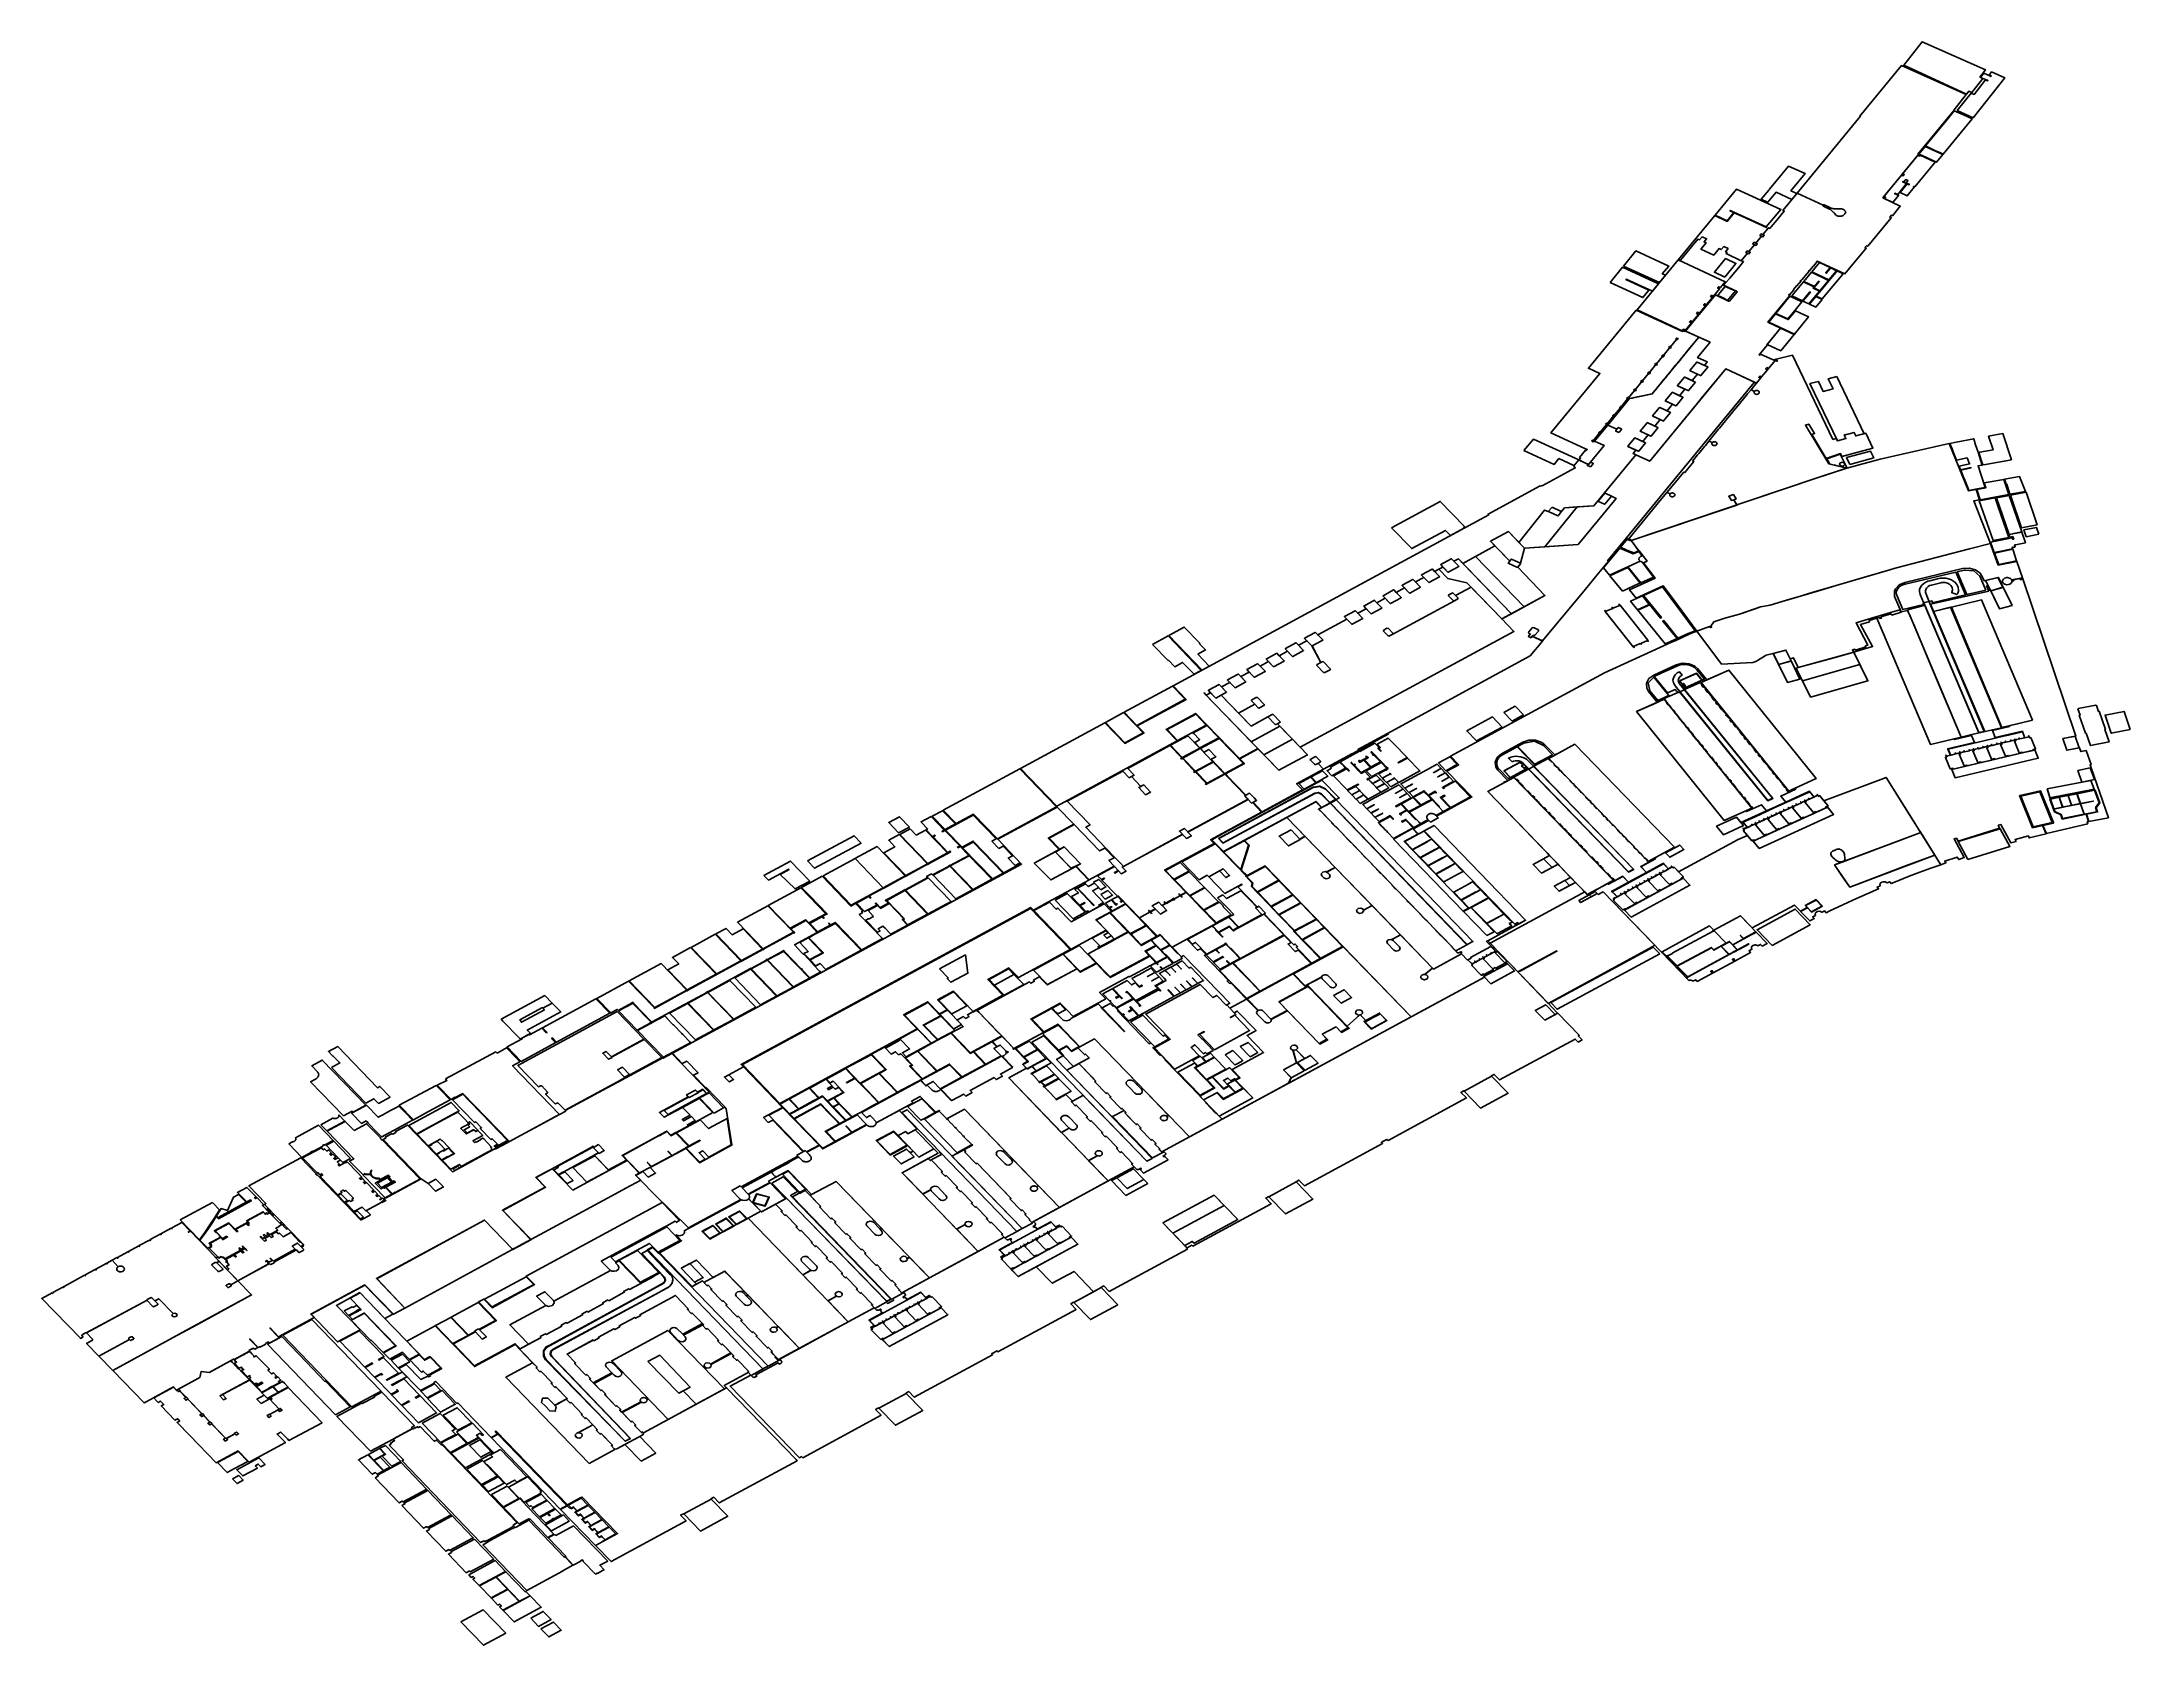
# Model space of a CAD drawing. Extents: x 12.24843 to 12.25234, y 41.7942 to 41.7972.
import ezdxf

# ---------------------------------------------------------------- set-up
doc = ezdxf.new("R2010")
doc.units = 0
doc.layers.add('RM$', color=3, linetype='CONTINUOUS')

msp = doc.modelspace()

# ---------------------------------------------------------------- linework, layer by layer
at = {"layer": 'RM$'}
for points in [[(12.2520483, 41.7971049), (12.252069, 41.7971311), (12.2520633, 41.7971336), (12.2520739, 41.797147), (12.251955, 41.7971997), (12.2519205, 41.797156), (12.2520382, 41.7971018), (12.2520427, 41.7971075)], [(12.2520206, 41.7970707), (12.2520466, 41.7971036), (12.2520522, 41.7971011), (12.2520734, 41.7971281), (12.2520772, 41.7971264), (12.2520782, 41.7971277), (12.2520771, 41.7971281), (12.2520767, 41.7971276), (12.2520643, 41.7971331), (12.2520703, 41.7971407), (12.2520704, 41.7971409), (12.2520829, 41.7971354), (12.2520826, 41.7971351), (12.2520837, 41.7971346), (12.2520845, 41.7971357), (12.2520806, 41.7971374), (12.2520852, 41.7971432), (12.2521098, 41.7971323), (12.2520507, 41.7970573)], [(12.2519611, 41.7970046), (12.2519668, 41.7970116), (12.2519998, 41.7970516), (12.2520153, 41.7970705), (12.2520326, 41.7970626), (12.2520487, 41.7970551), (12.2519944, 41.7969892), (12.2519894, 41.7969915), (12.2519791, 41.7969963), (12.2519648, 41.7970029)], [(12.2519793, 41.7969743), (12.2519411, 41.7969281), (12.2519393, 41.7969289), (12.2519387, 41.7969282), (12.2519404, 41.7969274), (12.251927, 41.7969111), (12.2519136, 41.7969173), (12.251927, 41.7969336), (12.2519305, 41.796932), (12.2519311, 41.7969327), (12.2519249, 41.7969356), (12.2519283, 41.7969397), (12.2519242, 41.7969416), (12.2519208, 41.7969375), (12.2519191, 41.7969383), (12.2519185, 41.7969375), (12.251926, 41.796934), (12.2519092, 41.7969137), (12.2519041, 41.7969161), (12.2519035, 41.7969153), (12.251911, 41.7969118), (12.2519001, 41.7968987), (12.2519, 41.7968987), (12.2518847, 41.7969061), (12.2518866, 41.7969084), (12.2518835, 41.7969099), (12.2519166, 41.7969501), (12.2519197, 41.7969487), (12.2519216, 41.796951), (12.2519185, 41.7969524), (12.2519471, 41.7969871), (12.2519502, 41.7969857), (12.2519514, 41.7969872)], [(12.2519486, 41.7969895), (12.2519604, 41.7970038), (12.251981, 41.7969943), (12.2519882, 41.796991), (12.2519938, 41.7969884), (12.251982, 41.7969741), (12.2519551, 41.7969865)], [(12.251567, 41.7968749), (12.2516073, 41.7969239), (12.2516904, 41.7968856), (12.2516628, 41.7968529), (12.2515956, 41.796884), (12.251595, 41.7968832), (12.2516021, 41.79688), (12.2515895, 41.7968645)], [(12.2513955, 41.7967797), (12.2514631, 41.7967486), (12.2514745, 41.7967624), (12.2514683, 41.7967652), (12.2514803, 41.7967797), (12.2514189, 41.7968081)], [(12.251498, 41.796791), (12.2515863, 41.79675), (12.2515774, 41.7967392), (12.2515736, 41.796741), (12.2515717, 41.7967387), (12.2515755, 41.7967369), (12.2515643, 41.7967233), (12.2515605, 41.7967251), (12.2515586, 41.7967228), (12.2515624, 41.796721), (12.2515512, 41.7967074), (12.2515474, 41.7967091), (12.2515455, 41.7967068), (12.2515493, 41.7967051), (12.251538, 41.7966914), (12.2515342, 41.7966932), (12.2515324, 41.7966909), (12.2515361, 41.7966891), (12.2515249, 41.7966755), (12.2515211, 41.7966772), (12.2515192, 41.7966749), (12.2515229, 41.7966732), (12.2515117, 41.7966596), (12.2515079, 41.7966613), (12.2515056, 41.7966585), (12.251421, 41.7966975), (12.2514492, 41.7967317), (12.2514751, 41.7967631)], [(12.2515851, 41.7967591), (12.2516061, 41.7967846), (12.2515869, 41.7967935), (12.2515658, 41.796768)], [(12.2517482, 41.7967687), (12.2517804, 41.7967536), (12.2517949, 41.7967709), (12.2517837, 41.7967762), (12.2517754, 41.7967663), (12.2517744, 41.7967668), (12.2517827, 41.7967767), (12.2517627, 41.796786)], [(12.2513703, 41.796749), (12.2514318, 41.7967207), (12.2514431, 41.7967345), (12.2514001, 41.7967543), (12.2514007, 41.7967551), (12.2514499, 41.7967324), (12.2514612, 41.7967462), (12.2513936, 41.7967774)], [(12.2515863, 41.7967181), (12.2515862, 41.7967181), (12.2515722, 41.7967246), (12.2515763, 41.7967295), (12.2515862, 41.7967415), (12.2516003, 41.7967349), (12.2516007, 41.7967354), (12.2516053, 41.7967333), (12.2515904, 41.7967154), (12.2515858, 41.7967176)], [(12.2517108, 41.7967238), (12.2517307, 41.7967145), (12.2517446, 41.7967311), (12.2517456, 41.7967306), (12.2517318, 41.796714), (12.251743, 41.7967087), (12.2517629, 41.7967326), (12.2517506, 41.7967383), (12.2517524, 41.7967405), (12.2517325, 41.7967498)], [(12.2517476, 41.7967679), (12.2517331, 41.7967506), (12.2517531, 41.7967412), (12.2517613, 41.7967511), (12.2517623, 41.7967506), (12.2517523, 41.7967386), (12.2517635, 41.7967333), (12.2517798, 41.7967528)], [(12.2517565, 41.7967232), (12.2517677, 41.796718), (12.2518071, 41.7967652), (12.2517959, 41.7967705)], [(12.2516811, 41.796691), (12.2517037, 41.7966806), (12.2517172, 41.796697), (12.2517298, 41.7967127), (12.2517074, 41.796723)], [(12.2517441, 41.7967083), (12.2517559, 41.7967027), (12.2517677, 41.7967169), (12.2517559, 41.7967224)], [(12.251665, 41.7966327), (12.2516903, 41.7966211), (12.2517153, 41.7966516), (12.25169, 41.7966632)], [(12.2516676, 41.7966746), (12.2516805, 41.7966902), (12.2517041, 41.7966793), (12.2517176, 41.7966957), (12.2517422, 41.7966844), (12.2517159, 41.7966524)], [(12.2517365, 41.7964817), (12.2517427, 41.7964838), (12.2517535, 41.7964658), (12.2517485, 41.796464), (12.2517754, 41.7964194), (12.2518021, 41.7964284), (12.2518047, 41.796423), (12.2518628, 41.7964386), (12.2518494, 41.7964665), (12.2518308, 41.7964614), (12.2518276, 41.7964681), (12.251809, 41.7964632), (12.2518123, 41.7964564), (12.2517964, 41.7964521), (12.2517942, 41.7964567), (12.2517897, 41.7964555), (12.251788, 41.7964551), (12.2517122, 41.7966127), (12.2517121, 41.7966126), (12.2517121, 41.7966125), (12.2517121, 41.7966125), (12.2517121, 41.7966125), (12.2516816, 41.796605), (12.2516803, 41.7966033), (12.2516815, 41.7966028), (12.251682, 41.7966034), (12.2516822, 41.7966034), (12.2516817, 41.7966028), (12.2516817, 41.7966027), (12.2516818, 41.7966026), (12.2516824, 41.7966023), (12.251683, 41.7966021), (12.2516832, 41.796602), (12.2516833, 41.7966021), (12.2516837, 41.7966026), (12.2516839, 41.7966026), (12.2516827, 41.7966012), (12.2516826, 41.7966013), (12.251683, 41.7966018), (12.2516831, 41.7966019), (12.251683, 41.796602), (12.2516824, 41.7966023), (12.2516817, 41.7966026), (12.2516816, 41.7966026), (12.2516815, 41.7966025), (12.251681, 41.796602), (12.2516809, 41.7966021), (12.2516814, 41.7966027), (12.2516802, 41.7966033), (12.2516674, 41.7965879), (12.2516656, 41.7965856), (12.2516543, 41.796572), (12.2516524, 41.7965697), (12.2516448, 41.7965604), (12.2516412, 41.796556), (12.2516393, 41.7965537), (12.2516345, 41.7965478), (12.2516409, 41.7965449), (12.2516409, 41.7965449), (12.251641, 41.796545), (12.2516411, 41.7965451), (12.2516412, 41.7965452), (12.2516413, 41.7965453), (12.2516414, 41.7965454), (12.2516415, 41.7965455), (12.2516417, 41.7965456), (12.2516418, 41.7965457), (12.2516419, 41.7965458), (12.251642, 41.7965459), (12.2516422, 41.7965459), (12.2516423, 41.796546), (12.2516425, 41.7965461), (12.2516426, 41.7965461), (12.2516427, 41.7965462), (12.2516429, 41.7965463), (12.251643, 41.7965463), (12.2516432, 41.7965464), (12.2516434, 41.7965464), (12.2516435, 41.7965465), (12.2516437, 41.7965465), (12.2516438, 41.7965465), (12.251644, 41.7965466), (12.2516442, 41.7965466), (12.2516443, 41.7965466), (12.2516445, 41.7965466), (12.2516447, 41.7965466), (12.2516448, 41.7965466), (12.251645, 41.7965466), (12.2516452, 41.7965466), (12.2516453, 41.7965466), (12.2516455, 41.7965466), (12.2516457, 41.7965466), (12.2516458, 41.7965466), (12.251646, 41.7965465), (12.2516462, 41.7965465), (12.2516463, 41.7965465), (12.2516465, 41.7965465), (12.2516467, 41.7965464), (12.2516468, 41.7965464), (12.251647, 41.7965463), (12.2516471, 41.7965463), (12.2516473, 41.7965462), (12.2516474, 41.7965461), (12.2516476, 41.7965461), (12.2516477, 41.796546), (12.2516478, 41.7965459), (12.251648, 41.7965459), (12.2516481, 41.7965458), (12.2516482, 41.7965457), (12.2516483, 41.7965456), (12.2516485, 41.7965455), (12.2516486, 41.7965454), (12.2516487, 41.7965453), (12.2516488, 41.7965452), (12.2516489, 41.7965451), (12.251649, 41.796545), (12.2516491, 41.7965449), (12.2516492, 41.7965448), (12.2516493, 41.7965447), (12.2516493, 41.7965446), (12.2516494, 41.7965445), (12.2516495, 41.7965444), (12.2516495, 41.7965443), (12.2516496, 41.7965441), (12.2516496, 41.796544), (12.2516497, 41.7965439), (12.2516497, 41.7965438), (12.2516497, 41.7965436), (12.2516498, 41.7965435), (12.2516498, 41.7965434), (12.2516498, 41.7965433), (12.2516498, 41.7965431), (12.2516498, 41.796543), (12.2516498, 41.7965429), (12.2516498, 41.7965428), (12.2516498, 41.7965426), (12.2516498, 41.7965425), (12.2516497, 41.7965424), (12.2516497, 41.7965423), (12.2516497, 41.7965421), (12.2516496, 41.796542), (12.2516496, 41.7965419), (12.2516495, 41.7965418), (12.2516495, 41.7965417), (12.2516494, 41.7965416), (12.2516493, 41.7965414), (12.2516492, 41.7965413), (12.2516492, 41.7965412), (12.2516491, 41.7965411), (12.251649, 41.796541), (12.2516489, 41.7965409), (12.2516488, 41.7965408), (12.2516487, 41.7965407), (12.2516486, 41.7965406), (12.2516485, 41.7965405), (12.2516483, 41.7965404), (12.2516482, 41.7965403), (12.2516481, 41.7965403), (12.251648, 41.7965402), (12.2516478, 41.7965401), (12.2516477, 41.79654), (12.2516475, 41.79654), (12.2516474, 41.7965399), (12.2516473, 41.7965398), (12.2516471, 41.7965398), (12.251647, 41.7965397), (12.2516468, 41.7965397), (12.2516466, 41.7965396), (12.2516465, 41.7965396), (12.2516463, 41.7965396), (12.2516462, 41.7965395), (12.251646, 41.7965395), (12.2516458, 41.7965395), (12.2516457, 41.7965395), (12.2516455, 41.7965394), (12.2516453, 41.7965394), (12.2516452, 41.7965394), (12.251645, 41.7965394), (12.2516448, 41.7965394), (12.2516447, 41.7965394), (12.2516445, 41.7965394), (12.2516443, 41.7965395), (12.2516442, 41.7965395), (12.251644, 41.7965395), (12.2516438, 41.7965395), (12.2516437, 41.7965396), (12.2516435, 41.7965396), (12.2516433, 41.7965396), (12.2516432, 41.7965397), (12.251643, 41.7965397), (12.2516429, 41.7965398), (12.2516427, 41.7965398), (12.2516426, 41.7965399), (12.2516424, 41.79654), (12.2516423, 41.79654), (12.2516422, 41.7965401), (12.251642, 41.7965402), (12.2516419, 41.7965403), (12.2516418, 41.7965404), (12.2516416, 41.7965404), (12.2516415, 41.7965405), (12.2516414, 41.7965406), (12.2516413, 41.7965407), (12.2516412, 41.7965408), (12.2516411, 41.7965409), (12.251641, 41.796541), (12.2516409, 41.7965411), (12.2516408, 41.7965412), (12.2516407, 41.7965413), (12.2516407, 41.7965415), (12.2516406, 41.7965416), (12.2516405, 41.7965417), (12.2516405, 41.7965418), (12.2516404, 41.7965419), (12.2516404, 41.796542), (12.2516403, 41.7965422), (12.2516403, 41.7965423), (12.2516403, 41.7965424), (12.2516402, 41.7965425), (12.2516402, 41.7965427), (12.2516402, 41.7965428), (12.2516402, 41.7965429), (12.2516402, 41.796543), (12.2516402, 41.7965432), (12.2516402, 41.7965433), (12.2516402, 41.7965434), (12.2516402, 41.7965435), (12.2516403, 41.7965437), (12.2516403, 41.7965438), (12.2516403, 41.7965439), (12.2516404, 41.796544), (12.2516404, 41.7965441), (12.2516405, 41.7965443), (12.2516405, 41.7965444), (12.2516406, 41.7965445), (12.2516407, 41.7965446), (12.2516408, 41.7965447), (12.2516408, 41.7965448), (12.2516345, 41.7965478), (12.2516281, 41.7965401), (12.2516262, 41.7965378), (12.251615, 41.7965241), (12.2516131, 41.7965218), (12.2516019, 41.7965082), (12.2516, 41.7965059), (12.2515888, 41.7964922), (12.2515869, 41.7964899), (12.2515757, 41.7964763), (12.2515738, 41.796474), (12.2515626, 41.7964603), (12.2515607, 41.796458), (12.2515556, 41.7964519), (12.2515619, 41.796449), (12.251562, 41.7964491), (12.2515621, 41.7964492), (12.2515622, 41.7964493), (12.2515623, 41.7964494), (12.2515624, 41.7964495), (12.2515625, 41.7964496), (12.2515626, 41.7964496), (12.2515627, 41.7964497), (12.2515629, 41.7964498), (12.251563, 41.7964499), (12.2515631, 41.79645), (12.2515633, 41.79645), (12.2515634, 41.7964501), (12.2515635, 41.7964502), (12.2515637, 41.7964502), (12.2515638, 41.7964503), (12.251564, 41.7964503), (12.2515642, 41.7964504), (12.2515643, 41.7964504), (12.2515645, 41.7964505), (12.2515646, 41.7964505), (12.2515648, 41.7964505), (12.251565, 41.7964506), (12.2515651, 41.7964506), (12.2515653, 41.7964506), (12.2515655, 41.7964506), (12.2515656, 41.7964506), (12.2515658, 41.7964507), (12.251566, 41.7964507), (12.2515661, 41.7964507), (12.2515663, 41.7964506), (12.2515665, 41.7964506), (12.2515666, 41.7964506), (12.2515668, 41.7964506), (12.251567, 41.7964506), (12.2515671, 41.7964505), (12.2515673, 41.7964505), (12.2515674, 41.7964505), (12.2515676, 41.7964504), (12.2515678, 41.7964504), (12.2515679, 41.7964503), (12.2515681, 41.7964503), (12.2515682, 41.7964502), (12.2515684, 41.7964502), (12.2515685, 41.7964501), (12.2515686, 41.79645), (12.2515688, 41.79645), (12.2515689, 41.7964499), (12.251569, 41.7964498), (12.2515692, 41.7964497), (12.2515693, 41.7964496), (12.2515694, 41.7964496), (12.2515695, 41.7964495), (12.2515696, 41.7964494), (12.2515697, 41.7964493), (12.2515698, 41.7964492), (12.2515699, 41.7964491), (12.25157, 41.796449), (12.2515701, 41.7964488), (12.2515702, 41.7964487), (12.2515703, 41.7964486), (12.2515704, 41.7964485), (12.2515704, 41.7964484), (12.2515705, 41.7964483), (12.2515705, 41.7964482), (12.2515706, 41.796448), (12.2515706, 41.7964479), (12.2515707, 41.7964478), (12.2515707, 41.7964477), (12.2515707, 41.7964475), (12.2515707, 41.7964474), (12.2515708, 41.7964473), (12.2515708, 41.7964472), (12.2515708, 41.796447), (12.2515708, 41.7964469), (12.2515708, 41.7964468), (12.2515707, 41.7964467), (12.2515707, 41.7964465), (12.2515707, 41.7964464), (12.2515707, 41.7964463), (12.2515706, 41.7964462), (12.2515706, 41.7964461), (12.2515705, 41.7964459), (12.2515705, 41.7964458), (12.2515704, 41.7964457), (12.2515703, 41.7964456), (12.2515703, 41.7964455), (12.2515702, 41.7964454), (12.2515701, 41.7964452), (12.25157, 41.7964451), (12.2515699, 41.796445), (12.2515698, 41.7964449), (12.2515697, 41.7964448), (12.2515696, 41.7964447), (12.2515695, 41.7964446), (12.2515694, 41.7964445), (12.2515693, 41.7964445), (12.2515692, 41.7964444), (12.251569, 41.7964443), (12.2515689, 41.7964442), (12.2515688, 41.7964441), (12.2515686, 41.7964441), (12.2515685, 41.796444), (12.2515683, 41.7964439), (12.2515682, 41.7964439), (12.2515681, 41.7964438), (12.2515679, 41.7964438), (12.2515677, 41.7964437), (12.2515676, 41.7964437), (12.2515674, 41.7964436), (12.2515673, 41.7964436), (12.2515671, 41.7964436), (12.2515669, 41.7964435), (12.2515668, 41.7964435), (12.2515666, 41.7964435), (12.2515664, 41.7964435), (12.2515663, 41.7964435), (12.2515661, 41.7964435), (12.2515659, 41.7964435), (12.2515658, 41.7964435), (12.2515656, 41.7964435), (12.2515654, 41.7964435), (12.2515653, 41.7964435), (12.2515651, 41.7964435), (12.2515649, 41.7964435), (12.2515648, 41.7964436), (12.2515646, 41.7964436), (12.2515645, 41.7964436), (12.2515643, 41.7964437), (12.2515641, 41.7964437), (12.251564, 41.7964438), (12.2515638, 41.7964438), (12.2515637, 41.7964439), (12.2515635, 41.7964439), (12.2515634, 41.796444), (12.2515633, 41.7964441), (12.2515631, 41.7964441), (12.251563, 41.7964442), (12.2515628, 41.7964443), (12.2515627, 41.7964444), (12.2515626, 41.7964445), (12.2515625, 41.7964446), (12.2515624, 41.7964446), (12.2515623, 41.7964447), (12.2515622, 41.7964448), (12.251562, 41.7964449), (12.251562, 41.796445), (12.2515619, 41.7964451), (12.2515618, 41.7964453), (12.2515617, 41.7964454), (12.2515616, 41.7964455), (12.2515615, 41.7964456), (12.2515615, 41.7964457), (12.2515614, 41.7964458), (12.2515614, 41.7964459), (12.2515613, 41.7964461), (12.2515613, 41.7964462), (12.2515612, 41.7964463), (12.2515612, 41.7964464), (12.2515612, 41.7964466), (12.2515612, 41.7964467), (12.2515611, 41.7964468), (12.2515611, 41.7964469), (12.2515611, 41.7964471), (12.2515611, 41.7964472), (12.2515611, 41.7964473), (12.2515612, 41.7964474), (12.2515612, 41.7964476), (12.2515612, 41.7964477), (12.2515612, 41.7964478), (12.2515613, 41.7964479), (12.2515613, 41.7964481), (12.2515614, 41.7964482), (12.2515614, 41.7964483), (12.2515615, 41.7964484), (12.2515616, 41.7964485), (12.2515616, 41.7964486), (12.2515617, 41.7964487), (12.2515618, 41.7964489), (12.2515556, 41.7964518), (12.251549, 41.7964438), (12.2515471, 41.7964415), (12.2515364, 41.7964284), (12.2515345, 41.7964261), (12.2515249, 41.7964145), (12.2515274, 41.7964133), (12.2515105, 41.7963928), (12.2515083, 41.7963938), (12.2514769, 41.7963556), (12.2514828, 41.7963529), (12.2514828, 41.7963529), (12.2514829, 41.796353), (12.251483, 41.7963532), (12.2514831, 41.7963533), (12.2514832, 41.7963534), (12.2514833, 41.7963535), (12.2514834, 41.7963535), (12.2514835, 41.7963536), (12.2514837, 41.7963537), (12.2514838, 41.7963538), (12.2514839, 41.7963539), (12.251484, 41.796354), (12.2514842, 41.796354), (12.2514843, 41.7963541), (12.2514845, 41.7963542), (12.2514846, 41.7963543), (12.2514847, 41.7963543), (12.2514849, 41.7963544), (12.251485, 41.7963544), (12.2514852, 41.7963545), (12.2514854, 41.7963545), (12.2514855, 41.7963546), (12.2514857, 41.7963546), (12.2514858, 41.7963546), (12.251486, 41.7963547), (12.2514862, 41.7963547), (12.2514863, 41.7963547), (12.2514865, 41.7963547), (12.2514867, 41.7963547), (12.2514868, 41.7963547), (12.251487, 41.7963547), (12.2514872, 41.7963547), (12.2514873, 41.7963547), (12.2514875, 41.7963547), (12.2514877, 41.7963547), (12.2514878, 41.7963547), (12.251488, 41.7963547), (12.2514882, 41.7963546), (12.2514883, 41.7963546), (12.2514885, 41.7963546), (12.2514887, 41.7963545), (12.2514888, 41.7963545), (12.251489, 41.7963544), (12.2514891, 41.7963544), (12.2514893, 41.7963543), (12.2514894, 41.7963542), (12.2514896, 41.7963542), (12.2514897, 41.7963541), (12.2514898, 41.796354), (12.25149, 41.796354), (12.2514901, 41.7963539), (12.2514902, 41.7963538), (12.2514903, 41.7963537), (12.2514905, 41.7963536), (12.2514906, 41.7963535), (12.2514907, 41.7963534), (12.2514908, 41.7963533), (12.2514909, 41.7963532), (12.251491, 41.7963531), (12.2514911, 41.796353), (12.2514912, 41.7963529), (12.2514913, 41.7963528), (12.2514913, 41.7963527), (12.2514914, 41.7963526), (12.2514915, 41.7963525), (12.2514915, 41.7963524), (12.2514916, 41.7963522), (12.2514916, 41.7963521), (12.2514917, 41.796352), (12.2514917, 41.7963519), (12.2514917, 41.7963518), (12.2514918, 41.7963516), (12.2514918, 41.7963515), (12.2514918, 41.7963514), (12.2514918, 41.7963513), (12.2514918, 41.7963511), (12.2514918, 41.796351), (12.2514918, 41.7963509), (12.2514918, 41.7963507), (12.2514918, 41.7963506), (12.2514917, 41.7963505), (12.2514917, 41.7963504), (12.2514917, 41.7963503), (12.2514916, 41.7963501), (12.2514916, 41.79635), (12.2514915, 41.7963499), (12.2514915, 41.7963498), (12.2514914, 41.7963497), (12.2514913, 41.7963495), (12.2514912, 41.7963494), (12.2514912, 41.7963493), (12.2514911, 41.7963492), (12.251491, 41.7963491), (12.2514909, 41.796349), (12.2514908, 41.7963489), (12.2514907, 41.7963488), (12.2514906, 41.7963487), (12.2514905, 41.7963486), (12.2514903, 41.7963485), (12.2514902, 41.7963485), (12.2514901, 41.7963484), (12.25149, 41.7963483), (12.2514898, 41.7963482), (12.2514897, 41.7963481), (12.2514895, 41.7963481), (12.2514894, 41.796348), (12.2514892, 41.7963479), (12.2514891, 41.7963479), (12.2514889, 41.7963478), (12.2514888, 41.7963478), (12.2514886, 41.7963477), (12.2514885, 41.7963477), (12.2514883, 41.7963477), (12.2514882, 41.7963476), (12.251488, 41.7963476), (12.2514878, 41.7963476), (12.2514877, 41.7963476), (12.2514875, 41.7963475), (12.2514873, 41.7963475), (12.2514872, 41.7963475), (12.251487, 41.7963475), (12.2514868, 41.7963475), (12.2514867, 41.7963475), (12.2514865, 41.7963475), (12.2514863, 41.7963476), (12.2514862, 41.7963476), (12.251486, 41.7963476), (12.2514858, 41.7963476), (12.2514857, 41.7963477), (12.2514855, 41.7963477), (12.2514853, 41.7963477), (12.2514852, 41.7963478), (12.251485, 41.7963478), (12.2514849, 41.7963479), (12.2514847, 41.796348), (12.2514846, 41.796348), (12.2514844, 41.7963481), (12.2514843, 41.7963481), (12.2514842, 41.7963482), (12.251484, 41.7963483), (12.2514839, 41.7963484), (12.2514838, 41.7963485), (12.2514836, 41.7963485), (12.2514835, 41.7963486), (12.2514834, 41.7963487), (12.2514833, 41.7963488), (12.2514832, 41.7963489), (12.2514831, 41.796349), (12.251483, 41.7963491), (12.2514829, 41.7963492), (12.2514828, 41.7963493), (12.2514827, 41.7963494), (12.2514827, 41.7963496), (12.2514826, 41.7963497), (12.2514825, 41.7963498), (12.2514825, 41.7963499), (12.2514824, 41.79635), (12.2514824, 41.7963501), (12.2514823, 41.7963503), (12.2514823, 41.7963504), (12.2514823, 41.7963505), (12.2514822, 41.7963506), (12.2514822, 41.7963508), (12.2514822, 41.7963509), (12.2514822, 41.796351), (12.2514822, 41.7963511), (12.2514822, 41.7963513), (12.2514822, 41.7963514), (12.2514822, 41.7963515), (12.2514822, 41.7963516), (12.2514823, 41.7963518), (12.2514823, 41.7963519), (12.2514823, 41.796352), (12.2514824, 41.7963521), (12.2514824, 41.7963522), (12.2514825, 41.7963524), (12.2514825, 41.7963525), (12.2514826, 41.7963526), (12.2514827, 41.7963527), (12.2514828, 41.7963528), (12.2514828, 41.7963529), (12.2514769, 41.7963556), (12.2514638, 41.7963397), (12.2514056, 41.7962689), (12.2514076, 41.7962679), (12.2514092, 41.7962668), (12.2514101, 41.7962655), (12.251608, 41.7963321), (12.251602, 41.7963421), (12.2515976, 41.7963406), (12.2515928, 41.7963485), (12.2516016, 41.7963515), (12.2516064, 41.7963436), (12.2516021, 41.7963421), (12.2516081, 41.7963322), (12.2517009, 41.7963635), (12.2517548, 41.7963816), (12.2518136, 41.7964011), (12.2517803, 41.7964091), (12.2517363, 41.7964817)], [(12.2515201, 41.796584), (12.2515202, 41.7965837), (12.2515401, 41.7965745), (12.2515406, 41.7965746), (12.2515534, 41.7965902), (12.2515533, 41.7965906), (12.2515334, 41.7965998), (12.2515329, 41.7965997)], [(12.2514968, 41.7965557), (12.2514969, 41.7965553), (12.2515169, 41.7965463), (12.2515174, 41.7965464), (12.2515302, 41.796562), (12.2515301, 41.7965624), (12.2515102, 41.7965714), (12.2515097, 41.7965713)], [(12.2517951, 41.7965728), (12.2517791, 41.7965686), (12.2517883, 41.7965499), (12.2517696, 41.796545), (12.2517608, 41.7965636), (12.2517448, 41.7965594), (12.2517964, 41.7964521), (12.2518123, 41.7964564), (12.251809, 41.7964632), (12.25181, 41.7964634), (12.2518276, 41.7964681), (12.2518308, 41.7964614), (12.2518467, 41.7964657)], [(12.2514503, 41.7964986), (12.2514702, 41.7964894), (12.2514707, 41.7964895), (12.2514835, 41.7965052), (12.2514834, 41.7965055), (12.2514635, 41.7965147), (12.2514631, 41.7965146), (12.2514502, 41.796499)], [(12.2514736, 41.7965275), (12.2514737, 41.7965271), (12.2514936, 41.7965179), (12.2514941, 41.796518), (12.251507, 41.7965337), (12.2515069, 41.796534), (12.251487, 41.7965432), (12.2514865, 41.7965431)], [(12.2514269, 41.7964706), (12.251427, 41.7964703), (12.2514469, 41.7964611), (12.2514474, 41.7964612), (12.2514602, 41.7964768), (12.2514601, 41.7964772), (12.2514402, 41.7964864), (12.2514397, 41.7964863)], [(12.251209, 41.7964343), (12.2512654, 41.7964083), (12.2512738, 41.7964185), (12.2512743, 41.796419), (12.2513028, 41.7964059), (12.2513116, 41.7964166), (12.251227, 41.7964556)], [(12.2514038, 41.7964422), (12.2514039, 41.7964418), (12.2514238, 41.7964327), (12.2514243, 41.7964327), (12.2514371, 41.7964484), (12.251437, 41.7964487), (12.2514171, 41.7964579), (12.2514166, 41.7964578)], [(12.2518197, 41.7964081), (12.2518644, 41.7964202), (12.2518583, 41.7964329), (12.2518135, 41.7964208)], [(12.2520069, 41.7964474), (12.2520188, 41.79645), (12.2520516, 41.7964561), (12.2520517, 41.7964561), (12.2520553, 41.7964449), (12.2520598, 41.7964309), (12.2520675, 41.796407), (12.2520675, 41.796407), (12.2520675, 41.796407), (12.2520675, 41.796407), (12.2520657, 41.7964067), (12.2520608, 41.7964058), (12.2520599, 41.7964056), (12.2520655, 41.7963881), (12.252073, 41.7963651), (12.2520583, 41.7963624), (12.2520426, 41.7963596), (12.2520425, 41.7963598), (12.2520425, 41.7963598), (12.2520335, 41.796382), (12.2520334, 41.7963822), (12.2520313, 41.7963874), (12.2520273, 41.7963972), (12.2520468, 41.7964017), (12.2520464, 41.7964025), (12.252027, 41.7963981), (12.2520243, 41.7964046), (12.2520438, 41.796409), (12.2520391, 41.7964205), (12.2520197, 41.7964161), (12.2520145, 41.7964288), (12.2520126, 41.7964336), (12.252011, 41.7964373)], [(12.2520612, 41.7964304), (12.2520658, 41.7964161), (12.2520687, 41.7964072), (12.252074, 41.7964082), (12.2521224, 41.7964169), (12.2521065, 41.796466), (12.2520796, 41.7964611), (12.252088, 41.7964353), (12.2520629, 41.7964308)], [(12.2518025, 41.796425), (12.2518099, 41.7964099), (12.2518097, 41.7964099), (12.2518092, 41.7964106), (12.2518083, 41.7964113), (12.251807, 41.7964119), (12.251805, 41.7964122), (12.2518037, 41.796412), (12.2518023, 41.7964114), (12.251801, 41.7964103), (12.2518005, 41.796409), (12.2518007, 41.7964074), (12.2518019, 41.796406), (12.2518046, 41.796405), (12.2518064, 41.7964051), (12.2518076, 41.7964055), (12.2518092, 41.7964065), (12.2518098, 41.7964074), (12.2518101, 41.7964086), (12.2518098, 41.7964097), (12.25181, 41.7964098), (12.2518138, 41.7964017), (12.2518121, 41.7964021), (12.2518119, 41.7964016), (12.2517917, 41.7964065), (12.2517919, 41.796407), (12.2517905, 41.7964073), (12.2517903, 41.7964068), (12.2517828, 41.7964086), (12.251783, 41.7964091), (12.2517816, 41.7964095), (12.2517816, 41.7964096), (12.2517762, 41.7964186), (12.2518014, 41.7964271)], [(12.2513601, 41.7963547), (12.2513608, 41.7963543), (12.2513606, 41.796354), (12.2513484, 41.7963391), (12.2513485, 41.7963388), (12.2513602, 41.7963334), (12.2513606, 41.7963335), (12.2513729, 41.7963484), (12.2513728, 41.7963487), (12.2513728, 41.7963487), (12.2513816, 41.7963444), (12.2513106, 41.7962583), (12.2512483, 41.796254), (12.2513086, 41.7963285), (12.2513403, 41.7963307)], [(12.2513485, 41.7963388), (12.2513484, 41.7963391), (12.2513606, 41.796354), (12.2513611, 41.7963541), (12.2513728, 41.7963487), (12.2513729, 41.7963484), (12.2513606, 41.7963335), (12.2513602, 41.7963334)], [(12.2520943, 41.7963458), (12.2521179, 41.7963502), (12.2521416, 41.7962816), (12.2521179, 41.796277)], [(12.2521376, 41.7963855), (12.2521093, 41.7963804), (12.2521124, 41.796371), (12.2521134, 41.7963712), (12.2521195, 41.7963523), (12.2521485, 41.7963575)], [(12.2521203, 41.7963506), (12.2521496, 41.796356), (12.2521705, 41.7962952), (12.2521413, 41.7962896)], [(12.2509612, 41.7962896), (12.250999, 41.7962505), (12.2510619, 41.7962846), (12.2510712, 41.796275), (12.2510979, 41.7962895), (12.2510964, 41.796291), (12.2510978, 41.7962917), (12.2510522, 41.7963389)], [(12.2511997, 41.796262), (12.2512474, 41.7963227), (12.2512563, 41.7963191), (12.251271, 41.7963123), (12.2512724, 41.7963121), (12.2512736, 41.7963127), (12.2512784, 41.7963185), (12.2512853, 41.7963269), (12.2513086, 41.7963285), (12.2512483, 41.796254), (12.25121, 41.7962513)], [(12.2520618, 41.7963399), (12.2520919, 41.7963454), (12.252095, 41.7963361), (12.2520976, 41.7963289), (12.2521172, 41.7962715), (12.2520882, 41.7962654)], [(12.2521296, 41.7962534), (12.2521282, 41.7962573), (12.2521301, 41.7962577), (12.2521302, 41.7962573), (12.2521486, 41.7962611), (12.2521417, 41.7962812), (12.252118, 41.7962766), (12.2521196, 41.796272), (12.2521248, 41.7962731), (12.2521265, 41.7962683), (12.2521246, 41.7962679), (12.2521236, 41.7962709), (12.2520834, 41.7962625), (12.2520902, 41.7962429), (12.2521059, 41.7962462), (12.2521176, 41.7962487), (12.2521249, 41.7962502), (12.2521241, 41.7962509), (12.2521236, 41.7962515), (12.2521238, 41.7962526), (12.2521249, 41.7962532), (12.2521259, 41.7962531), (12.2521266, 41.7962528)], [(12.2521735, 41.7962772), (12.2521691, 41.7962902), (12.2521456, 41.7962857), (12.2521502, 41.7962727)], [(12.2512095, 41.7961416), (12.2511856, 41.7961286), (12.2510945, 41.7962228), (12.2511184, 41.7962357)], [(12.2511184, 41.7962357), (12.2511548, 41.7962555), (12.2511825, 41.796227), (12.2511801, 41.7962241), (12.2511798, 41.7962231), (12.2511806, 41.7962223), (12.2511956, 41.7962154), (12.2511974, 41.7962154), (12.2512484, 41.7961626), (12.2512095, 41.7961416)], [(12.2513692, 41.7962008), (12.2514265, 41.7962268), (12.251425, 41.7962288), (12.2514249, 41.7962289), (12.2514249, 41.796229), (12.2514248, 41.7962292), (12.2514247, 41.7962294), (12.2514246, 41.7962296), (12.2514246, 41.7962297), (12.2514246, 41.7962298), (12.2514245, 41.79623), (12.2514245, 41.7962301), (12.2514244, 41.7962304), (12.2514244, 41.7962306), (12.2514244, 41.7962309), (12.2514244, 41.7962311), (12.2514244, 41.7962313), (12.2514244, 41.7962314), (12.2514244, 41.7962315), (12.2514245, 41.7962316), (12.2514245, 41.7962319), (12.2514245, 41.796232), (12.2514246, 41.7962322), (12.2514247, 41.7962324), (12.2514247, 41.7962325), (12.2514247, 41.7962326), (12.2514248, 41.7962327), (12.2514249, 41.7962328), (12.2514249, 41.796233), (12.251425, 41.7962331), (12.2514251, 41.7962333), (12.2514252, 41.7962333), (12.2514252, 41.7962334), (12.2514253, 41.7962336), (12.2514255, 41.7962338), (12.2514255, 41.7962338), (12.2514257, 41.796234), (12.2514257, 41.7962341), (12.251426, 41.7962343), (12.2514261, 41.7962344), (12.2514261, 41.7962344), (12.2514277, 41.7962355), (12.2514308, 41.7962367), (12.2514244, 41.7962453), (12.2514197, 41.7962433), (12.2514136, 41.7962407), (12.2513888, 41.7962515), (12.2513582, 41.7962143)], [(12.2513901, 41.796253), (12.2514021, 41.7962477), (12.2514147, 41.7962423), (12.2514212, 41.796245), (12.2514238, 41.796246), (12.2514227, 41.7962473), (12.2514233, 41.7962476), (12.2514122, 41.7962625), (12.25141, 41.7962655), (12.2514094, 41.7962653), (12.2514086, 41.7962664), (12.2514078, 41.7962655), (12.2514078, 41.7962655), (12.2514077, 41.7962655), (12.2514032, 41.7962676), (12.2514031, 41.7962676), (12.2514032, 41.7962676), (12.2514042, 41.7962689), (12.251404, 41.7962689), (12.2514038, 41.7962686), (12.2514033, 41.7962689)], [(12.2518088, 41.7961855), (12.251779, 41.7961767), (12.251751, 41.7961686), (12.2517208, 41.7961597), (12.2516931, 41.7961515), (12.2516705, 41.7961444), (12.2516525, 41.7961412), (12.2516423, 41.7961377), (12.251613, 41.7961278), (12.2515852, 41.79612), (12.2515646, 41.7961132), (12.2515594, 41.7961055), (12.2515601, 41.7961046), (12.2515606, 41.7961033), (12.2515586, 41.7961024), (12.2515574, 41.7961034), (12.2515567, 41.7961044), (12.251533, 41.7960959), (12.2515794, 41.7960342), (12.251638, 41.7960374), (12.2516437, 41.7960388), (12.2516626, 41.7960507), (12.2516757, 41.7960542), (12.2516998, 41.7960604), (12.2517075, 41.7960443), (12.2517138, 41.796046), (12.2517228, 41.7960277), (12.2518269, 41.7960564), (12.2518245, 41.796061), (12.2518289, 41.7960624), (12.2518299, 41.7960605), (12.2518495, 41.7960662), (12.2518484, 41.7960683), (12.2518533, 41.7960697), (12.2518313, 41.7961114), (12.2518541, 41.7961183), (12.2518959, 41.7961307), (12.251913, 41.7961359), (12.2519153, 41.7961316), (12.2519158, 41.7961318), (12.2519034, 41.7961606), (12.251903, 41.7961705), (12.2519051, 41.7961754), (12.2519119, 41.7961825), (12.2519229, 41.7961872), (12.2520305, 41.7962129), (12.252043, 41.7962139), (12.2520548, 41.7962109), (12.2520639, 41.7962045), (12.252069, 41.7961958), (12.2520713, 41.7961903), (12.2520981, 41.7961965), (12.2521024, 41.7961867), (12.2521054, 41.7961874), (12.2521055, 41.796191), (12.2521072, 41.7961935), (12.2521095, 41.7961951), (12.2521095, 41.7961951), (12.2521095, 41.7961951), (12.2521095, 41.7961951), (12.2521118, 41.7961959), (12.2521135, 41.7961961), (12.252115, 41.7961961), (12.2521167, 41.7961959), (12.2521186, 41.7961953), (12.2521205, 41.7961942), (12.2521222, 41.7961925), (12.2521226, 41.7961917), (12.2521429, 41.7961957), (12.2521324, 41.7962266), (12.2520976, 41.7962197), (12.2520874, 41.7962471), (12.2520838, 41.7962576), (12.2520823, 41.7962623), (12.2520832, 41.7962598), (12.2520435, 41.79625), (12.2519047, 41.7962137), (12.2518942, 41.7962107)], [(12.2520906, 41.7962421), (12.2521247, 41.7962492), (12.2521321, 41.7962275), (12.2520985, 41.7962208)], [(12.2521189, 41.7959172), (12.2520866, 41.7959096), (12.2520921, 41.7958966), (12.252143, 41.7959085), (12.2521434, 41.7959076), (12.252143, 41.7959075), (12.2521477, 41.7958963), (12.2521553, 41.7958981), (12.2521545, 41.7959001), (12.2521546, 41.7959002), (12.2521554, 41.7958981), (12.2521557, 41.7958981), (12.2521564, 41.7958963), (12.2521586, 41.7958969), (12.2521676, 41.7958753), (12.2521655, 41.7958748), (12.2521661, 41.7958733), (12.2521725, 41.7958579), (12.2520169, 41.7958214), (12.2520099, 41.7958384), (12.2520077, 41.7958378), (12.2519987, 41.7958594), (12.2520009, 41.7958599), (12.2520002, 41.7958615), (12.2520001, 41.7958617), (12.2520003, 41.7958618), (12.2519995, 41.7958638), (12.2519996, 41.7958639), (12.2520005, 41.7958618), (12.2520007, 41.7958619), (12.2520081, 41.7958636), (12.2520034, 41.7958748), (12.252003, 41.7958748), (12.2520026, 41.7958756), (12.2520531, 41.7958874), (12.2520477, 41.7959004), (12.2520156, 41.7958928), (12.2520149, 41.7958943), (12.2519704, 41.7958836), (12.2518703, 41.7961201), (12.2518555, 41.7961157), (12.2518566, 41.7961136), (12.2518394, 41.7961085), (12.2518621, 41.7960669), (12.2518391, 41.79606), (12.251827, 41.7960563), (12.2518268, 41.7960563), (12.2518534, 41.7960026), (12.2517459, 41.7959724), (12.2517191, 41.7960266), (12.2517167, 41.796026), (12.2517262, 41.7960062), (12.2517026, 41.7959998), (12.2516757, 41.7960542), (12.2516626, 41.7960507), (12.2516437, 41.7960388), (12.2516379, 41.7960374), (12.2515794, 41.7960342), (12.251533, 41.7960959), (12.2515199, 41.7960908), (12.2514921, 41.796078), (12.2514855, 41.796075), (12.2514121, 41.7960416), (12.2513601, 41.7960179), (12.2510716, 41.7958616), (12.251087, 41.7958458), (12.2510647, 41.7958337), (12.2511116, 41.7957853), (12.2510453, 41.7957494), (12.2510485, 41.7957461), (12.2510338, 41.7957382), (12.2510306, 41.7957415), (12.2510168, 41.7957339), (12.2510019, 41.7957259), (12.2510043, 41.7957234), (12.2510112, 41.7957162), (12.251013, 41.7957172), (12.2510133, 41.7957168), (12.2510406, 41.7957316), (12.251212, 41.7955544), (12.2511998, 41.7955478), (12.2511413, 41.795516), (12.2511456, 41.7955115), (12.251323, 41.7956076), (12.2513057, 41.7956253), (12.251275, 41.7956087), (12.2512659, 41.7956181), (12.2512966, 41.7956347), (12.2512752, 41.7956569), (12.2512752, 41.7956569), (12.2512729, 41.7956593), (12.2512422, 41.7956427), (12.2512263, 41.795659), (12.251257, 41.7956757), (12.251253, 41.7956798), (12.251253, 41.7956798), (12.251253, 41.7956798), (12.2511412, 41.7957954), (12.2511712, 41.7958117), (12.2511709, 41.7958121), (12.2511789, 41.7958164), (12.2511602, 41.7958357), (12.2511566, 41.7958412), (12.2511551, 41.7958502), (12.251159, 41.7958594), (12.2511671, 41.7958662), (12.2512069, 41.7958877), (12.2512183, 41.7958916), (12.2512309, 41.7958915), (12.2512423, 41.7958876), (12.2512483, 41.7958829), (12.2512667, 41.795864), (12.2512752, 41.795868), (12.2513046, 41.7958839), (12.2514909, 41.7956911), (12.2514734, 41.7956816), (12.2514743, 41.7956807), (12.251501, 41.7956951), (12.2515089, 41.7956869), (12.2514821, 41.7956724), (12.2514742, 41.7956806), (12.2514733, 41.7956815), (12.2514542, 41.7956711), (12.2514556, 41.7956697), (12.2514283, 41.7956549), (12.2514389, 41.795644), (12.2514705, 41.7956611), (12.2514712, 41.7956603), (12.2514709, 41.7956602), (12.2514798, 41.7956509), (12.2514863, 41.7956545), (12.2514849, 41.7956559), (12.251485, 41.7956559), (12.2514867, 41.7956542), (12.2514869, 41.7956543), (12.2514884, 41.7956528), (12.2514902, 41.7956538), (12.2514988, 41.7956449), (12.2516105, 41.7957054), (12.2516276, 41.7957132), (12.25162, 41.7957225), (12.2516219, 41.7957234), (12.2516206, 41.795725), (12.2516208, 41.7957251), (12.2516193, 41.7957269), (12.2516194, 41.795727), (12.2516206, 41.7957255), (12.2516275, 41.7957286), (12.2516197, 41.7957382), (12.2516193, 41.795738), (12.2516188, 41.7957387), (12.2516155, 41.7957372), (12.2516201, 41.7957316), (12.2515829, 41.7957147), (12.2515699, 41.7957306), (12.2516071, 41.7957476), (12.2516155, 41.7957373), (12.2516635, 41.7957592), (12.2516541, 41.7957707), (12.2516259, 41.7957579), (12.2516246, 41.7957594), (12.251584, 41.7957415), (12.2514202, 41.7959453), (12.2514507, 41.7959588), (12.251472, 41.7959682), (12.2514715, 41.7959689), (12.2514587, 41.7959631), (12.2514424, 41.7959831), (12.251439, 41.7959891), (12.2514385, 41.7959983), (12.2514433, 41.796007), (12.2514523, 41.7960135), (12.2514945, 41.7960326), (12.2515063, 41.7960357), (12.2515188, 41.7960348), (12.2515293, 41.7960303), (12.251535, 41.7960252), (12.2515518, 41.7960046), (12.251593, 41.7960229), (12.2517565, 41.7958196), (12.2517171, 41.7958015), (12.2517183, 41.7958), (12.2516901, 41.7957871), (12.2516994, 41.7957757), (12.2517442, 41.7957961), (12.2517449, 41.7957954), (12.2517445, 41.7957952), (12.2517503, 41.7957881), (12.2517522, 41.7957857), (12.251752, 41.7957856), (12.2517523, 41.7957852), (12.2517594, 41.7957884), (12.2517579, 41.7957903), (12.251758, 41.7957903), (12.2517595, 41.7957885), (12.2517597, 41.7957886), (12.251761, 41.7957869), (12.251763, 41.7957878), (12.251771, 41.795778), (12.2518875, 41.795822), (12.2519902, 41.7956584), (12.2519997, 41.7956617), (12.2519974, 41.7956651), (12.2520207, 41.7956727), (12.2520235, 41.7956681), (12.2520339, 41.7956717), (12.2520148, 41.7957066), (12.2520193, 41.795708), (12.2520223, 41.7957026), (12.2521001, 41.7957266), (12.2520977, 41.7957323), (12.2521022, 41.7957336), (12.2521212, 41.7956992), (12.252131, 41.795702), (12.2521292, 41.7957056), (12.2521541, 41.7957124), (12.2521558, 41.7957087), (12.2521871, 41.7957165), (12.2521807, 41.7957318), (12.2521619, 41.7957276), (12.2521376, 41.7957879), (12.2521389, 41.7957881), (12.2521769, 41.7957968), (12.2522008, 41.7957376), (12.252201, 41.7957375), (12.2522014, 41.7957365), (12.2521814, 41.795732), (12.2521877, 41.7957167), (12.2521989, 41.7957194), (12.2522654, 41.7957351), (12.252264, 41.7957387), (12.2522669, 41.7957392), (12.2522621, 41.7957528), (12.2522175, 41.795744), (12.2522147, 41.795752), (12.2522028, 41.7957574), (12.2522023, 41.7957587), (12.2521943, 41.7957812), (12.2521952, 41.7957814), (12.2521893, 41.7958003), (12.2522713, 41.7958161), (12.2522774, 41.7958001), (12.2522778, 41.7957991), (12.2522782, 41.795798), (12.2522791, 41.7957981), (12.2522877, 41.7957742), (12.2522809, 41.7957652), (12.2522838, 41.7957572), (12.2522628, 41.795753), (12.2522676, 41.7957394), (12.2523039, 41.7957463), (12.2522716, 41.7958398), (12.2522702, 41.7958395), (12.2522777, 41.7958178), (12.2522544, 41.7958133), (12.2522469, 41.7958351), (12.2522701, 41.7958396), (12.2522716, 41.7958399), (12.2522695, 41.7958457), (12.2522716, 41.7958461), (12.2522623, 41.7958721), (12.2522526, 41.7958702), (12.2522501, 41.7958775), (12.2522262, 41.7958729), (12.2522187, 41.7958947), (12.2522428, 41.7958993), (12.2521429, 41.7961957), (12.252141, 41.7961954), (12.2521419, 41.7961929), (12.2521391, 41.7961924), (12.2521383, 41.7961946), (12.252126, 41.7961922), (12.2521268, 41.79619), (12.252124, 41.7961894), (12.2521234, 41.7961913), (12.2521228, 41.7961912), (12.2521231, 41.7961893), (12.2521228, 41.7961875), (12.2521218, 41.7961859), (12.2521196, 41.7961841), (12.2521166, 41.796183), (12.2521131, 41.7961828), (12.2521098, 41.7961836), (12.2521072, 41.7961853), (12.2521054, 41.7961874), (12.2521026, 41.7961868), (12.2521235, 41.796144), (12.2521001, 41.7961374), (12.2520787, 41.7961812), (12.2520756, 41.7961805), (12.2520797, 41.7961709), (12.2519708, 41.7961464), (12.2519766, 41.7961327), (12.25201, 41.7961411), (12.252066, 41.7961547), (12.2521616, 41.7959294), (12.2521181, 41.7959188), (12.2521189, 41.7959172), (12.2521189, 41.7959172), (12.2521189, 41.7959172)], [(12.2510171, 41.7962013), (12.251037, 41.7962121), (12.2510375, 41.7962121), (12.2510512, 41.7961979), (12.2510511, 41.7961975), (12.2510312, 41.7961868), (12.2510307, 41.7961868), (12.251017, 41.796201)], [(12.2510531, 41.7962209), (12.251073, 41.7962316), (12.2510735, 41.7962316), (12.2510872, 41.7962174), (12.2510871, 41.7962171), (12.2510672, 41.7962063), (12.2510668, 41.7962063), (12.2510531, 41.7962205)], [(12.2513935, 41.7961708), (12.2514148, 41.7961805), (12.251423, 41.7961843), (12.2514269, 41.796186), (12.2514034, 41.7962149), (12.25137, 41.7961997)], [(12.2514267, 41.7962269), (12.251427, 41.7962268), (12.2514271, 41.7962267), (12.2514273, 41.7962266), (12.2514275, 41.7962265), (12.2514278, 41.7962264), (12.2514279, 41.7962263), (12.2514284, 41.7962261), (12.2514286, 41.796226), (12.2514288, 41.796226), (12.2514289, 41.7962259), (12.2514292, 41.7962258), (12.2514295, 41.7962258), (12.2514296, 41.7962257), (12.2514298, 41.7962257), (12.2514301, 41.7962257), (12.2514302, 41.7962256), (12.2514304, 41.7962256), (12.2514306, 41.7962255), (12.2514306, 41.7962254), (12.2514307, 41.7962253), (12.2514308, 41.7962252), (12.2514308, 41.7962251), (12.2514309, 41.796225), (12.251431, 41.7962249), (12.2514313, 41.7962244), (12.2514317, 41.7962239), (12.2514317, 41.7962239), (12.2514317, 41.7962239), (12.2514317, 41.7962239), (12.251432, 41.7962236), (12.2514516, 41.7961972), (12.2514279, 41.7961865), (12.2514036, 41.7962164)], [(12.2519234, 41.7961841), (12.2519189, 41.7961828), (12.2519148, 41.7961807), (12.2519115, 41.7961782), (12.2519092, 41.7961754), (12.2519075, 41.7961724), (12.2519066, 41.7961688), (12.2519067, 41.7961648), (12.2519186, 41.7961362), (12.2519583, 41.7961455), (12.251957, 41.7961486), (12.2519733, 41.7961524), (12.2519747, 41.796149), (12.2519762, 41.7961493), (12.251976, 41.7961497), (12.2520363, 41.7961639), (12.2520183, 41.7962065)], [(12.2519659, 41.7961894), (12.2519618, 41.7961877), (12.2519581, 41.7961854), (12.2519542, 41.7961818), (12.2519517, 41.796178), (12.2519502, 41.7961736), (12.2519502, 41.7961701), (12.2519512, 41.7961647), (12.2519576, 41.7961494), (12.2519585, 41.7961492), (12.2520615, 41.7959058), (12.2520714, 41.7959081), (12.2519695, 41.7961478), (12.251962, 41.796167), (12.2519613, 41.7961691), (12.2519612, 41.7961718), (12.2519631, 41.7961766), (12.2519661, 41.7961796), (12.2519688, 41.7961811), (12.2519724, 41.7961823), (12.2519899, 41.7961864), (12.2519922, 41.7961869), (12.2519944, 41.7961871), (12.2519983, 41.7961868), (12.2520028, 41.7961856), (12.2520067, 41.7961833), (12.2520086, 41.7961815), (12.2520104, 41.7961787), (12.2520111, 41.7961772), (12.2520119, 41.7961746), (12.2520119, 41.7961725), (12.2520115, 41.7961706), (12.2520108, 41.7961689), (12.2520103, 41.7961682), (12.2520202, 41.7961643), (12.252021, 41.7961655), (12.2520217, 41.7961669), (12.2520225, 41.796169), (12.2520229, 41.7961707), (12.2520231, 41.796174), (12.2520228, 41.7961766), (12.2520224, 41.7961783), (12.2520217, 41.7961793), (12.2520199, 41.7961835), (12.2520164, 41.7961877), (12.2520085, 41.7961928), (12.2519996, 41.7961952), (12.2519953, 41.7961954), (12.2519897, 41.796195), (12.2519865, 41.7961944), (12.2519695, 41.7961904)], [(12.2520209, 41.7962071), (12.2520339, 41.7962102), (12.2520355, 41.7962101), (12.2520517, 41.7962091), (12.2520633, 41.7961988), (12.2520741, 41.7961728), (12.2520388, 41.7961645)], [(12.2520739, 41.7961909), (12.2520835, 41.7961714), (12.2521061, 41.7961779), (12.252097, 41.7961963)], [(12.2509451, 41.7961623), (12.2509649, 41.7961731), (12.2509654, 41.796173), (12.2509791, 41.7961589), (12.250979, 41.7961585), (12.2509592, 41.7961477), (12.2509587, 41.7961478), (12.250945, 41.7961619)], [(12.2509811, 41.7961818), (12.251001, 41.7961926), (12.2510014, 41.7961925), (12.2510151, 41.7961784), (12.2510151, 41.796178), (12.2509952, 41.7961672), (12.2509947, 41.7961673), (12.250981, 41.7961815)], [(12.251431, 41.7961618), (12.2514438, 41.796146), (12.2514218, 41.796136), (12.251409, 41.7961519)], [(12.2514687, 41.796179), (12.2514333, 41.7961629), (12.2514666, 41.7961212), (12.2514646, 41.7961203), (12.2514447, 41.7961449), (12.2514227, 41.7961349), (12.2514739, 41.7960719), (12.2514958, 41.7960819), (12.2514691, 41.7961148), (12.251471, 41.7961157), (12.2514974, 41.7960826), (12.2515168, 41.7960914), (12.2515299, 41.7960965)], [(12.252066, 41.7961547), (12.25201, 41.7961411), (12.25201, 41.7961411), (12.2521044, 41.7959155), (12.2521616, 41.7959294), (12.252066, 41.7961547)], [(12.2520835, 41.7961714), (12.2521062, 41.796178), (12.2521069, 41.7961781), (12.2521235, 41.796144), (12.2521001, 41.7961374)], [(12.250873, 41.7961233), (12.2508729, 41.7961229), (12.2508866, 41.7961087), (12.2508871, 41.7961087), (12.250907, 41.7961195), (12.2509071, 41.7961198), (12.2508934, 41.796134), (12.2508929, 41.796134)], [(12.250909, 41.7961428), (12.250909, 41.7961424), (12.2509227, 41.7961283), (12.2509231, 41.7961282), (12.250943, 41.796139), (12.2509431, 41.7961393), (12.2509294, 41.7961535), (12.2509289, 41.7961536)], [(12.2514134, 41.7960665), (12.2514139, 41.7960668), (12.2514151, 41.7960652), (12.2514158, 41.7960655), (12.2514146, 41.796067), (12.2514271, 41.7960726), (12.2514284, 41.7960711), (12.251429, 41.7960713), (12.2514278, 41.7960729), (12.2514403, 41.7960784), (12.2514415, 41.7960768), (12.2514421, 41.7960771), (12.2514409, 41.7960786), (12.2514414, 41.7960789), (12.2513896, 41.7961447), (12.2513891, 41.7961445), (12.2513877, 41.7961463), (12.251387, 41.7961461), (12.2513885, 41.7961442), (12.2513758, 41.7961387), (12.2513744, 41.7961405), (12.2513739, 41.7961403), (12.2513753, 41.7961385), (12.2513627, 41.796133), (12.2513613, 41.7961347), (12.2513606, 41.7961344), (12.251362, 41.7961327), (12.2513615, 41.7961325)], [(12.2520282, 41.7958975), (12.2519704, 41.7958836), (12.2518703, 41.7961201), (12.251875, 41.7961216), (12.2518762, 41.7961194), (12.2518789, 41.7961202), (12.2518777, 41.7961224), (12.2518973, 41.7961282), (12.2518984, 41.7961261), (12.2519155, 41.7961312), (12.2519153, 41.7961316), (12.2519158, 41.7961318), (12.2519278, 41.7961347), (12.2519321, 41.796125), (12.2519405, 41.7961051), (12.2519715, 41.7960317), (12.2519953, 41.7959753), (12.2520282, 41.7958976)], [(12.2520282, 41.7958975), (12.252048, 41.7959022), (12.252104, 41.795915), (12.2520082, 41.7961406), (12.2519766, 41.7961327), (12.2519708, 41.7961464), (12.2519707, 41.7961464), (12.2520722, 41.7959078), (12.2520611, 41.7959052), (12.2519601, 41.7961439), (12.2519591, 41.7961436), (12.2519273, 41.796136), (12.2519294, 41.7961311), (12.2519313, 41.7961268)], [(12.2505131, 41.796071), (12.2505423, 41.7960408), (12.2505433, 41.7960413), (12.250555, 41.7960293), (12.2505696, 41.7960372), (12.2505911, 41.796015), (12.2506047, 41.7960224), (12.2505423, 41.7960869)], [(12.2505436, 41.7960876), (12.250606, 41.7960231), (12.2506196, 41.7960304), (12.2505982, 41.7960527), (12.2506128, 41.7960606), (12.2506015, 41.7960722), (12.2506011, 41.7960726), (12.2506021, 41.7960732), (12.2505728, 41.7961034)], [(12.2507981, 41.7960827), (12.250798, 41.7960823), (12.2508117, 41.7960682), (12.2508122, 41.7960681), (12.2508321, 41.7960789), (12.2508322, 41.7960793), (12.2508185, 41.7960934), (12.250818, 41.7960935)], [(12.2507261, 41.7960437), (12.250726, 41.7960433), (12.2507397, 41.7960291), (12.2507402, 41.7960291), (12.25076, 41.7960398), (12.2507601, 41.7960402), (12.2507464, 41.7960544), (12.2507459, 41.7960544)], [(12.2507621, 41.7960632), (12.250762, 41.7960628), (12.2507757, 41.7960487), (12.2507762, 41.7960486), (12.2507961, 41.7960594), (12.2507962, 41.7960597), (12.2507825, 41.7960739), (12.250782, 41.7960739)], [(12.2516757, 41.7960542), (12.2516864, 41.7960336), (12.2517099, 41.7960401), (12.2516998, 41.7960604)], [(12.2516859, 41.7960335), (12.2517088, 41.7960398), (12.2517099, 41.7960401), (12.2517262, 41.7960062), (12.2517026, 41.7959998)], [(12.2517191, 41.7960266), (12.2517308, 41.7960029), (12.2518384, 41.7960332), (12.2518268, 41.7960563), (12.2517992, 41.7960487), (12.2517228, 41.7960277)], [(12.250654, 41.7960046), (12.2506539, 41.7960043), (12.2506676, 41.7959901), (12.2506681, 41.79599), (12.250688, 41.7960008), (12.2506881, 41.7960012), (12.2506744, 41.7960153), (12.2506739, 41.7960154)], [(12.25069, 41.7960241), (12.25069, 41.7960238), (12.2507037, 41.7960096), (12.2507041, 41.7960096), (12.250724, 41.7960203), (12.2507241, 41.7960207), (12.2507104, 41.7960349), (12.2507099, 41.7960349)], [(12.2514803, 41.7959756), (12.2514775, 41.7959791), (12.2514523, 41.79601), (12.2514419, 41.7959993), (12.251445, 41.7959843), (12.251445, 41.7959843), (12.251445, 41.7959843), (12.251445, 41.7959844), (12.2514597, 41.7959662)], [(12.2514978, 41.7959809), (12.2514962, 41.7959829), (12.2514957, 41.7959826), (12.2514922, 41.7959868), (12.2514779, 41.7959803), (12.2514529, 41.7960111), (12.2514662, 41.7960171), (12.2515, 41.7960322), (12.2515052, 41.7960333), (12.251511, 41.7960337), (12.2515194, 41.7960321), (12.2515252, 41.7960299), (12.2515288, 41.7960275), (12.2515328, 41.7960233), (12.2515471, 41.796006), (12.2515431, 41.7960042), (12.2515323, 41.7960173), (12.2515005, 41.7960027), (12.2515053, 41.7959968), (12.2515108, 41.7959869)], [(12.2516128, 41.7957941), (12.2516133, 41.7957941), (12.2516139, 41.7957944), (12.2516138, 41.7957943), (12.2516138, 41.7957939), (12.2516178, 41.795789), (12.2516173, 41.7957886), (12.2516172, 41.7957884), (12.2516173, 41.7957882), (12.2516201, 41.7957848), (12.2516204, 41.7957846), (12.2516208, 41.7957847), (12.2516215, 41.795785), (12.2516242, 41.7957818), (12.2516233, 41.7957813), (12.2516232, 41.7957811), (12.2516233, 41.7957808), (12.251626, 41.7957775), (12.2516263, 41.7957774), (12.2516266, 41.7957774), (12.2516272, 41.7957775), (12.2516311, 41.7957725), (12.2516315, 41.7957723), (12.2516318, 41.7957723), (12.2516311, 41.795772), (12.2516309, 41.7957717), (12.251631, 41.7957714), (12.2516345, 41.795767), (12.2516348, 41.7957669), (12.2516353, 41.7957669), (12.2516361, 41.7957673), (12.2516358, 41.795767), (12.2516359, 41.7957666), (12.2516372, 41.7957651), (12.2516246, 41.7957594), (12.2516259, 41.7957579), (12.2516541, 41.7957707), (12.2516635, 41.7957592), (12.2516994, 41.7957757), (12.2516901, 41.7957871), (12.2517183, 41.7958), (12.2517171, 41.7958015), (12.2517037, 41.7957954), (12.2517008, 41.7957989), (12.2517017, 41.7957994), (12.2517019, 41.7957996), (12.2517018, 41.7957999), (12.2516989, 41.7958033), (12.2516987, 41.7958035), (12.2516984, 41.7958035), (12.2516978, 41.7958034), (12.251694, 41.7958081), (12.2516935, 41.7958083), (12.2516933, 41.7958083), (12.2516939, 41.7958086), (12.2516942, 41.7958088), (12.2516941, 41.7958092), (12.2516863, 41.7958189), (12.2516861, 41.795819), (12.2516859, 41.7958191), (12.2516855, 41.795819), (12.2516848, 41.7958187), (12.2516849, 41.7958189), (12.2516849, 41.7958192), (12.251681, 41.795824), (12.2516815, 41.7958244), (12.2516816, 41.7958247), (12.2516786, 41.7958284), (12.2516783, 41.7958284), (12.2516772, 41.795828), (12.2516744, 41.7958315), (12.2516743, 41.7958315), (12.2516753, 41.795832), (12.2516755, 41.7958323), (12.2516725, 41.7958359), (12.2516722, 41.7958361), (12.2516714, 41.7958359), (12.2516676, 41.7958407), (12.2516672, 41.7958408), (12.2516667, 41.7958408), (12.2516675, 41.7958412), (12.2516677, 41.7958414), (12.2516677, 41.7958418), (12.2516598, 41.7958514), (12.2516595, 41.7958515), (12.251659, 41.7958515), (12.2516582, 41.7958511), (12.2516585, 41.7958515), (12.2516584, 41.7958518), (12.2516546, 41.7958565), (12.2516552, 41.795857), (12.2516552, 41.7958573), (12.2516522, 41.7958608), (12.251652, 41.795861), (12.2516516, 41.7958609), (12.2516508, 41.7958606), (12.2516508, 41.7958606), (12.2516479, 41.795864), (12.2516479, 41.7958641), (12.2516489, 41.7958646), (12.2516491, 41.7958648), (12.251646, 41.7958684), (12.2516458, 41.7958686), (12.2516455, 41.7958686), (12.251645, 41.7958684), (12.2516411, 41.7958732), (12.2516407, 41.7958734), (12.2516404, 41.7958734), (12.2516411, 41.7958737), (12.2516413, 41.7958739), (12.2516412, 41.7958743), (12.2516334, 41.7958839), (12.251633, 41.7958841), (12.2516326, 41.7958841), (12.2516317, 41.7958837), (12.251632, 41.795884), (12.2516319, 41.7958844), (12.2516281, 41.7958891), (12.2516287, 41.7958896), (12.2516288, 41.7958898), (12.2516257, 41.7958934), (12.2516255, 41.7958935), (12.2516252, 41.7958935), (12.2516244, 41.7958931), (12.2516243, 41.7958932), (12.2516214, 41.7958966), (12.2516224, 41.795897), (12.2516225, 41.7958972), (12.2516224, 41.7958975), (12.2516195, 41.795901), (12.2516194, 41.7959012), (12.2516191, 41.7959011), (12.2516185, 41.795901), (12.2516147, 41.7959057), (12.2516142, 41.795906), (12.2516139, 41.7959059), (12.2516146, 41.7959063), (12.2516148, 41.7959065), (12.2516148, 41.7959069), (12.251607, 41.7959165), (12.2516066, 41.7959167), (12.2516061, 41.7959167), (12.2516054, 41.7959164), (12.2516056, 41.7959165), (12.2516055, 41.7959169), (12.2516017, 41.7959216), (12.2516023, 41.7959221), (12.2516021, 41.7959224), (12.2515993, 41.7959259), (12.2515991, 41.7959261), (12.2515988, 41.795926), (12.2515978, 41.7959256), (12.251595, 41.7959292), (12.2515959, 41.7959296), (12.2515961, 41.7959297), (12.2515959, 41.7959301), (12.2515931, 41.7959335), (12.251593, 41.7959337), (12.2515926, 41.7959337), (12.251592, 41.7959336), (12.2515881, 41.7959382), (12.2515877, 41.7959385), (12.2515872, 41.7959384), (12.2515881, 41.7959388), (12.2515884, 41.7959391), (12.2515883, 41.7959395), (12.2515805, 41.795949), (12.2515802, 41.7959492), (12.2515797, 41.7959492), (12.2515789, 41.7959488), (12.2515791, 41.7959491), (12.2515791, 41.7959495), (12.2515752, 41.7959542), (12.2515758, 41.7959548), (12.2515729, 41.7959585), (12.2515727, 41.7959586), (12.2515724, 41.7959587), (12.2515714, 41.7959582), (12.2515713, 41.7959582), (12.2515685, 41.7959617), (12.2515695, 41.7959622), (12.2515696, 41.7959623), (12.2515695, 41.7959626), (12.2515667, 41.7959661), (12.2515665, 41.7959663), (12.2515655, 41.7959661), (12.2515617, 41.7959708), (12.2515613, 41.795971), (12.2515609, 41.795971), (12.2515617, 41.7959714), (12.251562, 41.7959716), (12.2515619, 41.795972), (12.2515541, 41.7959816), (12.2515537, 41.7959818), (12.2515532, 41.7959817), (12.2515527, 41.7959815), (12.2515526, 41.795982), (12.2515486, 41.795987), (12.2515491, 41.7959874), (12.2515493, 41.7959876), (12.2515462, 41.7959912), (12.2515459, 41.7959915), (12.2515448, 41.795991), (12.2515448, 41.7959911), (12.2515422, 41.7959942), (12.2515421, 41.7959943), (12.251543, 41.7959948), (12.2515432, 41.7959949), (12.251543, 41.7959951), (12.2515393, 41.7959998), (12.2515099, 41.7959865), (12.2516755, 41.7957826), (12.2516658, 41.7957782), (12.2515005, 41.7959822), (12.2514728, 41.7959701), (12.251471, 41.7959693), (12.2514718, 41.7959688), (12.2514722, 41.7959689), (12.251475, 41.7959653), (12.2514747, 41.795965), (12.2514768, 41.7959626), (12.2514771, 41.7959624), (12.2514776, 41.7959624), (12.2514768, 41.795962), (12.2514764, 41.7959616), (12.2514799, 41.7959572), (12.2514804, 41.7959569), (12.2514817, 41.7959575), (12.2514817, 41.7959574), (12.2514813, 41.795957), (12.2514854, 41.7959518), (12.251485, 41.7959514), (12.2514848, 41.7959512), (12.2514877, 41.7959476), (12.2514882, 41.7959473), (12.2514893, 41.7959478), (12.251492, 41.7959445), (12.2514911, 41.7959441), (12.2514908, 41.7959438), (12.2514938, 41.7959402), (12.2514942, 41.79594), (12.2514949, 41.7959401), (12.2514989, 41.7959353), (12.2514994, 41.795935), (12.2514989, 41.7959347), (12.2514985, 41.7959343), (12.2515065, 41.7959245), (12.2515071, 41.7959242), (12.2515082, 41.7959247), (12.2515078, 41.7959243), (12.251512, 41.7959191), (12.2515114, 41.7959185), (12.2515115, 41.7959183), (12.2515142, 41.795915), (12.2515146, 41.7959148), (12.2515149, 41.7959148), (12.2515157, 41.7959152), (12.2515185, 41.7959119), (12.2515176, 41.7959115), (12.2515174, 41.7959114), (12.2515174, 41.7959111), (12.2515203, 41.7959076), (12.2515206, 41.7959076), (12.2515213, 41.7959077), (12.2515253, 41.7959027), (12.2515257, 41.7959025), (12.2515261, 41.7959026), (12.2515262, 41.7959025), (12.2515254, 41.7959022), (12.251525, 41.7959019), (12.2515251, 41.7959016), (12.2515329, 41.7958919), (12.2515334, 41.7958917), (12.2515338, 41.7958917), (12.2515344, 41.795892), (12.2515345, 41.7958916), (12.2515384, 41.7958866), (12.251538, 41.7958862), (12.2515379, 41.795886), (12.251538, 41.7958857), (12.2515406, 41.7958825), (12.2515411, 41.7958823), (12.2515422, 41.7958827), (12.2515449, 41.7958794), (12.251544, 41.795879), (12.2515438, 41.7958788), (12.2515439, 41.7958785), (12.2515467, 41.7958751), (12.2515469, 41.795875), (12.2515477, 41.7958751), (12.2515517, 41.7958702), (12.2515522, 41.7958699), (12.2515525, 41.79587), (12.2515518, 41.7958697), (12.2515515, 41.7958694), (12.2515517, 41.795869), (12.2515594, 41.7958594), (12.2515598, 41.7958592), (12.2515602, 41.7958592), (12.2515612, 41.7958597), (12.2515609, 41.7958593), (12.251561, 41.795859), (12.2515649, 41.795854), (12.2515645, 41.7958536), (12.2515643, 41.7958533), (12.2515672, 41.7958499), (12.2515676, 41.7958497), (12.2515686, 41.7958502), (12.2515699, 41.7958485), (12.2515713, 41.7958469), (12.2515714, 41.7958468), (12.2515704, 41.7958464), (12.2515703, 41.7958462), (12.2515703, 41.795846), (12.2515731, 41.7958426), (12.2515735, 41.7958424), (12.2515743, 41.7958426), (12.2515782, 41.7958376), (12.2515786, 41.7958374), (12.2515791, 41.7958375), (12.2515783, 41.7958371), (12.251578, 41.7958368), (12.2515781, 41.7958365), (12.2515859, 41.7958268), (12.2515862, 41.7958266), (12.2515867, 41.7958267), (12.2515873, 41.7958269), (12.2515874, 41.7958264), (12.2515914, 41.7958215), (12.2515909, 41.795821), (12.2515908, 41.7958208), (12.2515937, 41.7958173), (12.251594, 41.7958172), (12.251595, 41.7958176), (12.2515951, 41.7958175), (12.2515965, 41.795816), (12.2515978, 41.7958143), (12.2515969, 41.7958138), (12.2515967, 41.7958137), (12.2515968, 41.7958134), (12.2515995, 41.7958101), (12.2515999, 41.7958099), (12.2516001, 41.79581), (12.2516007, 41.7958101), (12.2516046, 41.7958051), (12.251605, 41.7958049), (12.2516054, 41.7958049), (12.2516047, 41.7958046), (12.2516044, 41.7958043), (12.2516045, 41.795804), (12.2516124, 41.7957943)], [(12.2514961, 41.7960175), (12.2514921, 41.7960138), (12.2514891, 41.7960085), (12.2514883, 41.7960038), (12.251489, 41.7959991), (12.2514921, 41.7959934), (12.251666, 41.7957788), (12.2516747, 41.7957828), (12.2515004, 41.7959973), (12.2514991, 41.7959994), (12.2514981, 41.7960033), (12.2514991, 41.7960078), (12.2515016, 41.7960111), (12.2515053, 41.7960136), (12.2515002, 41.7960199)], [(12.2515092, 41.7959888), (12.2515087, 41.7959894), (12.2515085, 41.7959893), (12.251507, 41.7959912), (12.2515115, 41.7959933), (12.2515078, 41.7959979), (12.2515058, 41.7959971), (12.2515013, 41.7960026), (12.2515321, 41.7960167), (12.2515425, 41.7960039)], [(12.2517565, 41.7958196), (12.251593, 41.7960229), (12.2515413, 41.7959999), (12.2517051, 41.7957961), (12.2517171, 41.7958015)], [(12.2517308, 41.7960029), (12.2518383, 41.7960331), (12.2518534, 41.7960026), (12.2517459, 41.7959724)], [(12.2504601, 41.795944), (12.2505507, 41.7959931), (12.2505747, 41.7959683), (12.2504841, 41.7959193)], [(12.2506137, 41.7959762), (12.2506219, 41.7959806), (12.2506316, 41.7959706), (12.2506321, 41.7959705), (12.250642, 41.7959759), (12.2506979, 41.795918), (12.2507295, 41.7959352), (12.2507433, 41.7959209), (12.2507437, 41.7959208), (12.2507441, 41.7959208), (12.2507471, 41.7959225), (12.2507517, 41.7959177), (12.2506983, 41.7958888)], [(12.250618, 41.7959851), (12.2506179, 41.7959847), (12.2506316, 41.7959706), (12.2506321, 41.7959705), (12.250652, 41.7959813), (12.250652, 41.7959817), (12.2506383, 41.7959958), (12.2506379, 41.7959959)], [(12.2516358, 41.7957645), (12.251472, 41.7959682), (12.2514202, 41.7959453), (12.251584, 41.7957415), (12.2516246, 41.7957594)], [(12.2504249, 41.7959249), (12.2504591, 41.7959435), (12.2504831, 41.7959187), (12.2504958, 41.7959056), (12.2504614, 41.795887)], [(12.2505603, 41.7958911), (12.2506138, 41.7959201), (12.2505941, 41.7959405), (12.2505406, 41.7959115)], [(12.2511204, 41.7958903), (12.2511681, 41.7959162), (12.2511499, 41.7959351), (12.2511021, 41.7959092)], [(12.2512084, 41.7959391), (12.2511928, 41.7959551), (12.2511714, 41.7959435), (12.2511869, 41.7959275)], [(12.2522625, 41.7959047), (12.2522613, 41.7959046), (12.2522612, 41.7959046), (12.2522495, 41.7959386), (12.2522496, 41.7959386), (12.2522497, 41.7959384), (12.2522509, 41.7959385), (12.2522469, 41.7959501), (12.2522476, 41.7959502), (12.2522476, 41.7959504), (12.2522478, 41.7959505), (12.2522476, 41.795951), (12.2522804, 41.7959573), (12.2522806, 41.7959568), (12.2522808, 41.7959568), (12.2522809, 41.7959566), (12.2522816, 41.7959568), (12.2522854, 41.7959455), (12.2522866, 41.7959457), (12.2522868, 41.7959458), (12.2522984, 41.7959118), (12.2522983, 41.7959117), (12.2522982, 41.795912), (12.252297, 41.7959118), (12.2523051, 41.7958883), (12.2522705, 41.7958816)], [(12.2523449, 41.7959114), (12.2523332, 41.7959454), (12.2522976, 41.7959386), (12.2523093, 41.7959045)], [(12.2505467, 41.7958821), (12.2505792, 41.7958997), (12.2506016, 41.7958766), (12.2505691, 41.795859)], [(12.2505891, 41.795905), (12.2506149, 41.795919), (12.2506372, 41.7958958), (12.2506021, 41.7958772), (12.2505924, 41.7958876), (12.2505928, 41.7958877), (12.2505935, 41.7958879), (12.2506003, 41.7958916), (12.2506008, 41.795892), (12.250601, 41.7958925), (12.250601, 41.7958931), (12.2506007, 41.7958935), (12.2505906, 41.7959039), (12.2505904, 41.795904), (12.2505902, 41.7959039), (12.2505902, 41.7959039)], [(12.2506034, 41.7958764), (12.250638, 41.7958951), (12.2506836, 41.795848), (12.250649, 41.7958292), (12.2506232, 41.7958559), (12.250632, 41.7958607), (12.250619, 41.7958742), (12.2506102, 41.7958694)], [(12.2506983, 41.7958888), (12.2507517, 41.7959177), (12.2507753, 41.7958933), (12.2507219, 41.7958644)], [(12.2507219, 41.7958644), (12.2507753, 41.7958933), (12.2508035, 41.7958641), (12.2507501, 41.7958352)], [(12.2509153, 41.7958179), (12.2509158, 41.7958174), (12.2509175, 41.7958183), (12.2509177, 41.7958181), (12.2509179, 41.7958182), (12.2509202, 41.7958158), (12.2509238, 41.7958121), (12.2509236, 41.795812), (12.2509239, 41.7958117), (12.2509241, 41.7958118), (12.2509243, 41.7958115), (12.2509245, 41.7958116), (12.2509243, 41.7958118), (12.2509244, 41.7958119), (12.2509241, 41.7958123), (12.2509239, 41.7958122), (12.250918, 41.7958183), (12.250918, 41.7958183), (12.2509182, 41.7958184), (12.250918, 41.7958186), (12.2509324, 41.7958264), (12.25094, 41.7958186), (12.2509398, 41.7958184), (12.2509399, 41.7958183), (12.2509297, 41.7958128), (12.2509264, 41.795811), (12.2509263, 41.7958111), (12.2509261, 41.795811), (12.2509258, 41.7958108), (12.2509259, 41.7958107), (12.2509255, 41.7958105), (12.2509245, 41.7958116), (12.2509244, 41.7958115), (12.2509265, 41.7958093), (12.2509315, 41.7958041), (12.2509313, 41.795804), (12.2509317, 41.7958037), (12.2509319, 41.7958038), (12.2509321, 41.7958035), (12.2509322, 41.7958036), (12.250932, 41.7958038), (12.2509322, 41.7958039), (12.2509318, 41.7958043), (12.2509317, 41.7958042), (12.2509264, 41.7958096), (12.2509256, 41.7958104), (12.250926, 41.7958106), (12.2509261, 41.7958105), (12.2509266, 41.7958108), (12.2509265, 41.7958109), (12.2509307, 41.7958132), (12.25094, 41.7958182), (12.25094, 41.7958182), (12.2509402, 41.7958181), (12.2509404, 41.7958182), (12.2509474, 41.795811), (12.2509478, 41.7958105), (12.2509476, 41.7958104), (12.2509477, 41.7958103), (12.2509375, 41.7958048), (12.2509342, 41.795803), (12.2509341, 41.7958031), (12.2509336, 41.7958028), (12.2509337, 41.7958027), (12.2509333, 41.7958025), (12.2509323, 41.7958036), (12.2509321, 41.7958035), (12.2509343, 41.7958013), (12.2509393, 41.7957961), (12.2509391, 41.795796), (12.2509395, 41.7957956), (12.2509396, 41.7957957), (12.2509398, 41.7957955), (12.25094, 41.7957956), (12.2509398, 41.7957958), (12.2509399, 41.7957959), (12.2509398, 41.795796), (12.2509396, 41.7957962), (12.2509396, 41.7957963), (12.2509394, 41.7957962), (12.2509344, 41.7958013), (12.2509334, 41.7958024), (12.2509338, 41.7958026), (12.2509339, 41.7958025), (12.2509344, 41.7958028), (12.2509343, 41.7958028), (12.2509343, 41.7958029), (12.2509478, 41.7958102), (12.2509479, 41.7958101), (12.2509482, 41.7958102), (12.2509557, 41.7958024), (12.2509413, 41.7957945), (12.2509411, 41.7957947), (12.2509409, 41.7957946), (12.25094, 41.7957955), (12.2509399, 41.7957955), (12.2509408, 41.7957946), (12.2509406, 41.7957945), (12.2509408, 41.7957943), (12.2509363, 41.7957918), (12.2509171, 41.7957814), (12.2509169, 41.7957816), (12.2509167, 41.7957815), (12.2509156, 41.7957827), (12.2509158, 41.7957828), (12.2509154, 41.7957832), (12.2509152, 41.7957831), (12.2509103, 41.7957882), (12.2509101, 41.7957881), (12.2509113, 41.7957869), (12.2509151, 41.795783), (12.2509149, 41.7957829), (12.2509153, 41.7957825), (12.2509154, 41.7957826), (12.2509157, 41.7957824), (12.2509166, 41.7957814), (12.2509164, 41.7957813), (12.2509166, 41.7957812), (12.2509021, 41.7957733), (12.2508945, 41.7957811), (12.2508948, 41.7957813), (12.2508947, 41.7957814), (12.2509082, 41.7957887), (12.2509083, 41.7957886), (12.2509088, 41.7957889), (12.2509087, 41.795789), (12.2509091, 41.7957892), (12.2509101, 41.7957882), (12.2509102, 41.7957882), (12.250908, 41.7957905), (12.2509025, 41.7957962), (12.2509024, 41.7957961), (12.2509065, 41.7957918), (12.2509073, 41.795791), (12.2509071, 41.7957909), (12.2509075, 41.7957906), (12.2509077, 41.7957907), (12.2509079, 41.7957904), (12.250909, 41.7957893), (12.2509086, 41.7957891), (12.2509085, 41.7957892), (12.250908, 41.795789), (12.2509081, 41.7957888), (12.2508946, 41.7957815), (12.2508944, 41.7957816), (12.2508942, 41.7957815), (12.2508889, 41.7957869), (12.2508868, 41.7957892), (12.250887, 41.7957893), (12.2508869, 41.7957894), (12.2509004, 41.7957968), (12.2509005, 41.7957967), (12.250901, 41.7957969), (12.2509009, 41.795797), (12.2509013, 41.7957972), (12.2509023, 41.7957962), (12.2509025, 41.7957962), (12.2509001, 41.7957987), (12.2509002, 41.7957988), (12.2508999, 41.7957992), (12.2508997, 41.7957991), (12.2508947, 41.7958042), (12.2508946, 41.7958041), (12.2508996, 41.795799), (12.2508994, 41.7957989), (12.2508995, 41.7957988), (12.2508997, 41.7957986), (12.2508999, 41.7957987), (12.2509012, 41.7957973), (12.2509008, 41.7957971), (12.2509007, 41.7957972), (12.2509002, 41.795797), (12.2509003, 41.7957969), (12.2508911, 41.7957919), (12.2508868, 41.7957895), (12.2508867, 41.7957897), (12.2508864, 41.7957895), (12.2508788, 41.7957974), (12.2508933, 41.7958052), (12.2508935, 41.795805), (12.2508937, 41.7958051), (12.2508946, 41.7958042), (12.2508947, 41.7958043), (12.2508938, 41.7958052), (12.250894, 41.7958053), (12.2508938, 41.7958055), (12.2508994, 41.7958085), (12.2508984, 41.7958096), (12.2508781, 41.7957986), (12.2508526, 41.7958249), (12.2508768, 41.795838), (12.2508809, 41.7958338), (12.2508817, 41.7958342), (12.250881, 41.7958349), (12.2508776, 41.7958385), (12.2508774, 41.7958384), (12.2508661, 41.79585), (12.2508656, 41.7958505), (12.2508668, 41.7958512), (12.2508661, 41.795852), (12.2508887, 41.7958642), (12.2509011, 41.795871), (12.2509015, 41.7958706), (12.2509015, 41.7958706), (12.2509299, 41.795886), (12.250938, 41.7958777), (12.2509355, 41.7958764), (12.2509406, 41.7958712), (12.2509414, 41.7958716), (12.2509372, 41.7958759), (12.25094, 41.7958775), (12.2509338, 41.7958839), (12.2509411, 41.7958879), (12.250955, 41.7958954), (12.2509645, 41.7958856), (12.25099, 41.7958592), (12.2509732, 41.7958501), (12.2509742, 41.795849), (12.250991, 41.7958582), (12.2510143, 41.7958341), (12.2509746, 41.7958126), (12.2509744, 41.7958128), (12.2509742, 41.7958127), (12.2509731, 41.7958139), (12.2509733, 41.795814), (12.2509729, 41.7958143), (12.2509727, 41.7958142), (12.2509678, 41.7958193), (12.2509676, 41.7958193), (12.2509689, 41.7958179), (12.2509726, 41.7958141), (12.2509724, 41.795814), (12.2509728, 41.7958137), (12.2509729, 41.7958138), (12.250974, 41.7958127), (12.2509741, 41.7958126), (12.2509739, 41.7958125), (12.2509741, 41.7958123), (12.2509731, 41.7958118), (12.2509596, 41.7958045), (12.2509521, 41.7958123), (12.2509523, 41.7958124), (12.2509522, 41.7958126), (12.2509562, 41.7958147), (12.2509657, 41.7958199), (12.2509658, 41.7958198), (12.2509663, 41.7958201), (12.2509662, 41.7958202), (12.2509666, 41.7958204), (12.2509676, 41.7958193), (12.2509677, 41.7958194), (12.2509656, 41.7958216), (12.2509654, 41.7958215), (12.2509665, 41.7958205), (12.2509661, 41.7958203), (12.250966, 41.7958204), (12.2509655, 41.7958201), (12.2509656, 41.79582), (12.2509622, 41.7958182), (12.2509528, 41.7958131), (12.2509521, 41.7958127), (12.250952, 41.7958128), (12.2509517, 41.7958127), (12.2509469, 41.7958177), (12.2509443, 41.7958203), (12.2509445, 41.7958205), (12.2509444, 41.7958206), (12.2509487, 41.7958229), (12.2509518, 41.7958246), (12.2509579, 41.7958279), (12.2509581, 41.7958278), (12.2509585, 41.7958281), (12.2509584, 41.7958282), (12.2509588, 41.7958284), (12.2509598, 41.7958273), (12.25096, 41.7958274), (12.2509578, 41.7958296), (12.2509577, 41.7958296), (12.2509587, 41.7958285), (12.2509583, 41.7958283), (12.2509582, 41.7958284), (12.2509577, 41.7958281), (12.2509578, 41.795828), (12.2509516, 41.7958247), (12.2509443, 41.7958207), (12.2509442, 41.7958208), (12.2509439, 41.7958207), (12.2509363, 41.7958285), (12.2509508, 41.7958364), (12.250951, 41.7958362), (12.2509512, 41.7958363), (12.2509521, 41.7958353), (12.2509522, 41.7958354), (12.2509513, 41.7958364), (12.2509514, 41.7958364), (12.2509515, 41.7958364), (12.2509513, 41.7958366), (12.2509545, 41.7958384), (12.2509512, 41.7958418), (12.2509433, 41.79585), (12.2509237, 41.7958702), (12.2509224, 41.7958695), (12.2509265, 41.7958652), (12.2509258, 41.7958648), (12.2509258, 41.7958647), (12.2509253, 41.7958645), (12.2509254, 41.7958644), (12.2509253, 41.7958643), (12.250926, 41.7958635), (12.2509262, 41.7958635), (12.2509262, 41.7958635), (12.2509263, 41.7958635), (12.2509264, 41.7958634), (12.2509271, 41.7958638), (12.250927, 41.7958639), (12.2509275, 41.7958642), (12.2509403, 41.795851), (12.2509229, 41.7958415), (12.2509101, 41.7958547), (12.2509175, 41.7958587), (12.2509167, 41.7958596), (12.2509165, 41.7958595), (12.2509164, 41.7958596), (12.250916, 41.7958594), (12.2509139, 41.7958616), (12.2509126, 41.7958608), (12.2509146, 41.7958588), (12.2509024, 41.7958521), (12.2509005, 41.7958541), (12.2508992, 41.7958533), (12.250901, 41.7958515), (12.2509003, 41.7958511), (12.2509003, 41.795851), (12.2509002, 41.795851), (12.2509006, 41.7958506), (12.2509004, 41.7958505), (12.250901, 41.7958499), (12.2509013, 41.79585), (12.2509023, 41.7958505), (12.2509087, 41.795854), (12.2509215, 41.7958408), (12.2509043, 41.7958314), (12.2508914, 41.7958447), (12.2508932, 41.7958456), (12.2508925, 41.7958464), (12.2508923, 41.7958464), (12.2508921, 41.7958466), (12.2508905, 41.7958457), (12.2508863, 41.79585), (12.250885, 41.7958492), (12.2509043, 41.7958293), (12.2509109, 41.7958329), (12.2509186, 41.795825), (12.2509215, 41.795822), (12.2509148, 41.7958184)], [(12.2511972, 41.7958797), (12.2512089, 41.7958861), (12.2512286, 41.7958896), (12.2512459, 41.7958816), (12.2512459, 41.7958816), (12.2512459, 41.7958816), (12.2512459, 41.7958816), (12.2512459, 41.7958816), (12.2512459, 41.7958816), (12.2512459, 41.7958816), (12.2512459, 41.7958816), (12.2512459, 41.7958816), (12.2512459, 41.7958816), (12.2512459, 41.7958816), (12.2512459, 41.7958816), (12.2512459, 41.7958816), (12.2512625, 41.7958645), (12.2512293, 41.7958465)], [(12.2514909, 41.7956911), (12.251442, 41.7956646), (12.2512555, 41.7958573), (12.2513045, 41.7958839)], [(12.2520862, 41.7958818), (12.2520857, 41.7958817), (12.2520856, 41.7958817), (12.2520859, 41.7958818), (12.2520858, 41.7958819), (12.252078, 41.7958801), (12.2520779, 41.79588), (12.2520779, 41.7958799), (12.2520782, 41.79588), (12.2520782, 41.7958799), (12.2520779, 41.7958798), (12.2520779, 41.7958798), (12.252078, 41.7958798), (12.2520787, 41.7958782), (12.2520786, 41.7958782), (12.2520786, 41.7958781), (12.2520762, 41.7958776), (12.2520852, 41.795856), (12.2520902, 41.7958572), (12.2520908, 41.7958557), (12.2521115, 41.7958605), (12.2521109, 41.795862), (12.252111, 41.795862), (12.252102, 41.7958836), (12.2521045, 41.7958842), (12.2521045, 41.7958842), (12.2521044, 41.7958842), (12.2521037, 41.7958858), (12.2521038, 41.7958858), (12.2521037, 41.7958859), (12.2521035, 41.7958858), (12.2521034, 41.7958859), (12.2521037, 41.795886), (12.2521036, 41.7958861), (12.2520959, 41.7958843), (12.252096, 41.7958841)], [(12.2521121, 41.7958878), (12.2521115, 41.7958877), (12.2521115, 41.7958878), (12.2521117, 41.7958878), (12.2521117, 41.7958879), (12.2521038, 41.7958861), (12.2521037, 41.7958861), (12.2521038, 41.795886), (12.252104, 41.795886), (12.252104, 41.795886), (12.2521037, 41.7958859), (12.2521038, 41.7958858), (12.2521038, 41.7958859), (12.2521045, 41.7958842), (12.2521044, 41.7958842), (12.2521045, 41.7958842), (12.252102, 41.7958836), (12.252111, 41.795862), (12.2521161, 41.7958632), (12.2521167, 41.7958618), (12.2521373, 41.7958666), (12.2521367, 41.7958681), (12.2521368, 41.7958681), (12.2521278, 41.7958896), (12.2521303, 41.7958902), (12.2521303, 41.7958903), (12.2521302, 41.7958902), (12.2521295, 41.7958919), (12.2521296, 41.7958919), (12.2521296, 41.7958919), (12.2521293, 41.7958919), (12.2521293, 41.795892), (12.2521295, 41.795892), (12.2521294, 41.7958921), (12.2521218, 41.7958903), (12.2521218, 41.7958901)], [(12.2521379, 41.7958939), (12.2521373, 41.7958938), (12.2521373, 41.7958938), (12.2521375, 41.7958939), (12.2521375, 41.795894), (12.2521297, 41.7958922), (12.2521296, 41.7958921), (12.2521296, 41.795892), (12.2521298, 41.7958921), (12.2521299, 41.795892), (12.2521296, 41.7958919), (12.2521296, 41.7958919), (12.2521297, 41.7958919), (12.2521304, 41.7958903), (12.2521303, 41.7958903), (12.2521303, 41.7958902), (12.2521278, 41.7958896), (12.2521368, 41.7958681), (12.2521419, 41.7958693), (12.2521425, 41.7958678), (12.2521632, 41.7958726), (12.2521626, 41.7958741), (12.2521676, 41.7958753), (12.2521586, 41.7958969), (12.2521561, 41.7958963), (12.2521561, 41.7958963), (12.252156, 41.7958963), (12.2521554, 41.7958979), (12.2521554, 41.7958979), (12.2521554, 41.795898), (12.2521551, 41.7958979), (12.2521551, 41.795898), (12.2521553, 41.7958981), (12.2521553, 41.7958981), (12.2521476, 41.7958963), (12.2521477, 41.7958962)], [(12.2522495, 41.7958774), (12.252242, 41.7958992), (12.2522187, 41.7958947), (12.2522262, 41.7958729)], [(12.2505698, 41.7958582), (12.2506023, 41.7958758), (12.2506261, 41.7958513), (12.2505935, 41.7958337)], [(12.2505943, 41.7958329), (12.2506268, 41.7958505), (12.2506479, 41.7958287), (12.2506155, 41.7958111)], [(12.2508488, 41.7958391), (12.2508466, 41.7958414), (12.2508637, 41.7958507), (12.2508714, 41.7958427), (12.250875, 41.795839), (12.2508494, 41.7958251), (12.2508404, 41.7958345)], [(12.2509134, 41.7958342), (12.2509417, 41.7958496), (12.2509522, 41.7958387), (12.2509239, 41.7958234)], [(12.251065, 41.7958079), (12.2510698, 41.7958105), (12.2510772, 41.7958145), (12.2510715, 41.7958204), (12.2510696, 41.7958223), (12.2510694, 41.7958222), (12.2510693, 41.7958223), (12.2510693, 41.7958223), (12.2510619, 41.7958184), (12.251061, 41.7958179), (12.251059, 41.7958168), (12.2510585, 41.7958165), (12.2510557, 41.795815), (12.2510558, 41.7958149), (12.2510554, 41.7958146), (12.2510551, 41.795815), (12.2510555, 41.7958152), (12.2510556, 41.7958151), (12.2510692, 41.7958224), (12.251069, 41.7958226), (12.2510693, 41.7958227), (12.2510619, 41.7958304), (12.2510616, 41.7958302), (12.2510615, 41.7958304), (12.2510541, 41.7958264), (12.2510532, 41.7958259), (12.251051, 41.7958247), (12.2510507, 41.7958245), (12.251048, 41.795823), (12.2510481, 41.7958229), (12.2510476, 41.7958227), (12.2510473, 41.795823), (12.2510478, 41.7958233), (12.2510479, 41.7958231), (12.2510614, 41.7958305), (12.2510613, 41.7958306), (12.2510615, 41.7958307), (12.2510603, 41.795832), (12.251055, 41.7958375), (12.2510541, 41.7958384), (12.2510539, 41.7958383), (12.2510537, 41.7958384), (12.2510493, 41.795836), (12.2510464, 41.7958344), (12.2510456, 41.795834), (12.2510433, 41.7958327), (12.251043, 41.7958326), (12.2510402, 41.7958311), (12.2510403, 41.795831), (12.2510398, 41.7958307), (12.2510395, 41.795831), (12.25104, 41.7958313), (12.2510401, 41.7958312), (12.2510536, 41.7958385), (12.2510535, 41.7958386), (12.2510537, 41.7958388), (12.2510462, 41.7958466), (12.2510386, 41.7958425), (12.2510369, 41.7958416), (12.2510356, 41.7958409), (12.2510351, 41.7958406), (12.2510269, 41.7958362), (12.2509893, 41.7958158), (12.2509887, 41.7958154), (12.2509866, 41.7958143), (12.2509859, 41.7958139), (12.2509783, 41.7958098), (12.2509859, 41.795802), (12.2509861, 41.7958021), (12.2509862, 41.795802), (12.2509997, 41.7958093), (12.2509996, 41.7958094), (12.2510001, 41.7958097), (12.2510004, 41.7958093), (12.2509999, 41.7958091), (12.2509998, 41.7958092), (12.2509971, 41.7958077), (12.2509957, 41.795807), (12.2509943, 41.7958062), (12.2509937, 41.7958059), (12.2509863, 41.7958019), (12.2509865, 41.7958017), (12.2509862, 41.7958016), (12.2509936, 41.7957939), (12.2509939, 41.7957941), (12.250994, 41.7957939), (12.2510075, 41.7958013), (12.2510074, 41.7958014), (12.2510079, 41.7958016), (12.2510082, 41.7958013), (12.2510077, 41.7958011), (12.2510076, 41.7958012), (12.2510049, 41.7957997), (12.2510038, 41.7957991), (12.251002, 41.7957981), (12.2510014, 41.7957978), (12.2509941, 41.7957938), (12.2509942, 41.7957937), (12.250994, 41.7957936), (12.2510016, 41.7957857), (12.2510222, 41.7957969), (12.25103, 41.7957889), (12.2510429, 41.7957959), (12.2510451, 41.7957935), (12.2510439, 41.7957929), (12.2510425, 41.7957944), (12.2510308, 41.795788), (12.2510506, 41.7957676), (12.2510494, 41.795767), (12.2510579, 41.7957582), (12.2510708, 41.7957652), (12.2510524, 41.7957842), (12.2510604, 41.7957885), (12.2510613, 41.7957876), (12.2510544, 41.7957839), (12.2510719, 41.7957658), (12.2510995, 41.7957808), (12.2511085, 41.7957857), (12.2510803, 41.7958148), (12.2510585, 41.795803), (12.2510599, 41.7958016), (12.2510588, 41.7958009), (12.2510565, 41.7958033), (12.251063, 41.7958068), (12.2510635, 41.795807)], [(12.2510842, 41.7958461), (12.2510701, 41.7958607), (12.2510487, 41.7958491), (12.2510628, 41.7958345), (12.2510769, 41.7958421), (12.2510766, 41.7958424), (12.2510815, 41.795845), (12.2510818, 41.7958448)], [(12.2512173, 41.7958372), (12.251215, 41.7958396), (12.2512151, 41.7958397), (12.2512091, 41.7958459), (12.2512072, 41.7958449), (12.2512017, 41.7958505), (12.2511715, 41.7958342), (12.2511835, 41.7958217), (12.2511796, 41.7958196), (12.2511627, 41.7958371), (12.2511604, 41.79584), (12.2511587, 41.7958438), (12.251158, 41.7958475), (12.2511583, 41.7958514), (12.2511597, 41.7958552), (12.2511621, 41.7958589), (12.2511651, 41.7958619), (12.251169, 41.7958644), (12.2511963, 41.7958792), (12.2512284, 41.795846), (12.2512297, 41.7958439)], [(12.2512156, 41.795839), (12.251215, 41.7958396), (12.251215, 41.7958396), (12.251215, 41.7958396), (12.2512151, 41.7958397), (12.2512134, 41.7958415), (12.2512092, 41.7958391), (12.2512048, 41.7958436), (12.2512067, 41.7958446), (12.2512015, 41.7958499), (12.2511723, 41.7958341), (12.251184, 41.795822)], [(12.2511867, 41.7958511), (12.2511893, 41.7958522), (12.2511924, 41.7958529), (12.2511957, 41.7958531), (12.2511995, 41.7958527), (12.2512031, 41.7958517), (12.251206, 41.7958501), (12.2512081, 41.7958483), (12.2514051, 41.795645), (12.251414, 41.7956498), (12.2512172, 41.7958532), (12.2512138, 41.7958561), (12.2512089, 41.7958588), (12.2512033, 41.7958606), (12.2511983, 41.7958614), (12.251194, 41.7958615), (12.2511899, 41.7958611), (12.2511871, 41.7958605), (12.2511845, 41.7958598), (12.251182, 41.7958588), (12.2511801, 41.7958579)], [(12.2514052, 41.7956257), (12.2514384, 41.7956437), (12.2514278, 41.7956546), (12.2514556, 41.7956697), (12.2514542, 41.7956711), (12.2514415, 41.7956643), (12.2514402, 41.7956656), (12.2514398, 41.7956658), (12.2514394, 41.7956657), (12.2514402, 41.7956662), (12.2514404, 41.7956664), (12.2514403, 41.7956667), (12.2514363, 41.7956709), (12.2514359, 41.7956711), (12.2514354, 41.795671), (12.2514347, 41.7956706), (12.2514349, 41.7956709), (12.2514348, 41.7956712), (12.2514303, 41.7956759), (12.2514308, 41.7956765), (12.2514276, 41.7956798), (12.251427, 41.79568), (12.2514261, 41.7956795), (12.2514231, 41.7956827), (12.2514239, 41.7956831), (12.2514241, 41.7956834), (12.2514208, 41.7956869), (12.2514205, 41.795687), (12.2514198, 41.7956867), (12.2514152, 41.7956915), (12.2514148, 41.7956916), (12.2514144, 41.7956915), (12.2514152, 41.7956919), (12.2514155, 41.7956922), (12.2514153, 41.7956926), (12.2514064, 41.7957018), (12.251406, 41.7957019), (12.2514056, 41.7957019), (12.2514048, 41.7957014), (12.251405, 41.7957017), (12.2514049, 41.7957021), (12.2514004, 41.7957067), (12.2514008, 41.7957072), (12.2514009, 41.7957074), (12.2513978, 41.7957107), (12.2513974, 41.7957109), (12.2513972, 41.7957109), (12.2513963, 41.7957104), (12.2513933, 41.7957135), (12.251394, 41.795714), (12.2513943, 41.7957143), (12.2513909, 41.7957178), (12.2513907, 41.7957178), (12.2513899, 41.7957176), (12.2513854, 41.7957223), (12.251385, 41.7957224), (12.2513845, 41.7957224), (12.2513853, 41.7957228), (12.2513856, 41.7957231), (12.2513854, 41.7957234), (12.2513766, 41.7957326), (12.2513762, 41.7957328), (12.2513757, 41.7957327), (12.2513749, 41.7957323), (12.2513752, 41.7957326), (12.2513751, 41.7957329), (12.2513705, 41.7957376), (12.2513709, 41.795738), (12.251371, 41.7957383), (12.2513679, 41.7957415), (12.2513676, 41.7957417), (12.2513673, 41.7957417), (12.2513664, 41.7957412), (12.2513634, 41.7957444), (12.2513643, 41.7957449), (12.2513644, 41.7957451), (12.2513643, 41.7957453), (12.2513611, 41.7957486), (12.2513609, 41.7957487), (12.2513601, 41.7957484), (12.2513555, 41.7957531), (12.2513551, 41.7957533), (12.2513547, 41.7957532), (12.2513556, 41.7957537), (12.2513557, 41.795754), (12.2513556, 41.7957543), (12.2513468, 41.7957634), (12.2513463, 41.7957636), (12.2513459, 41.7957636), (12.2513451, 41.7957631), (12.2513453, 41.7957634), (12.2513452, 41.7957638), (12.2513407, 41.7957685), (12.2513411, 41.7957689), (12.2513413, 41.7957691), (12.2513381, 41.7957724), (12.2513376, 41.7957726), (12.2513366, 41.7957721), (12.2513335, 41.7957752), (12.2513343, 41.7957756), (12.2513347, 41.7957759), (12.2513313, 41.7957794), (12.2513311, 41.7957796), (12.2513302, 41.7957793), (12.2513257, 41.795784), (12.2513253, 41.7957841), (12.2513248, 41.7957841), (12.2513256, 41.7957845), (12.2513259, 41.7957848), (12.2513257, 41.7957851), (12.2513168, 41.7957943), (12.2513165, 41.7957945), (12.251316, 41.7957944), (12.2513152, 41.795794), (12.2513155, 41.7957943), (12.2513154, 41.7957946), (12.2513108, 41.7957993), (12.2513113, 41.7957997), (12.2513113, 41.7958), (12.2513082, 41.7958033), (12.2513079, 41.7958034), (12.2513076, 41.7958034), (12.2513067, 41.7958029), (12.2513037, 41.7958061), (12.2513045, 41.7958065), (12.2513047, 41.7958069), (12.2513013, 41.7958104), (12.2513004, 41.7958101), (12.2512958, 41.7958148), (12.2512953, 41.7958151), (12.2512958, 41.7958154), (12.2512961, 41.7958158), (12.251287, 41.7958252), (12.2512866, 41.7958253), (12.2512862, 41.7958253), (12.2512857, 41.795825), (12.2512856, 41.7958251), (12.2512857, 41.7958253), (12.251281, 41.7958301), (12.2512815, 41.7958305), (12.2512816, 41.7958307), (12.2512782, 41.7958341), (12.2512779, 41.7958343), (12.2512778, 41.7958343), (12.2512769, 41.7958338), (12.2512738, 41.7958369), (12.2512747, 41.7958374), (12.2512749, 41.7958377), (12.2512715, 41.7958412), (12.2512712, 41.7958414), (12.2512704, 41.7958411), (12.2512658, 41.7958458), (12.2512653, 41.7958461), (12.2512658, 41.7958463), (12.2512661, 41.7958468), (12.251262, 41.795851), (12.2512615, 41.7958512), (12.2512607, 41.7958508), (12.2512606, 41.795851), (12.2512607, 41.7958511), (12.2512585, 41.7958534), (12.2512581, 41.7958536), (12.2512578, 41.7958535), (12.2512546, 41.7958569), (12.2512545, 41.795857), (12.2512544, 41.7958569), (12.2512539, 41.7958566), (12.2512537, 41.7958568), (12.2512542, 41.7958571), (12.2512543, 41.7958573), (12.2512279, 41.7958429), (12.2514148, 41.7956497), (12.251405, 41.7956444), (12.2512178, 41.7958375), (12.2511903, 41.7958226), (12.2511904, 41.7958226), (12.2511947, 41.7958182), (12.2511951, 41.7958179), (12.2511961, 41.7958185), (12.2511992, 41.7958154), (12.251198, 41.7958147), (12.2512017, 41.7958109), (12.2512026, 41.7958112), (12.2512072, 41.7958065), (12.2512075, 41.7958063), (12.2512069, 41.7958055), (12.2512159, 41.7957962), (12.2512165, 41.795796), (12.251217, 41.7957963), (12.2512216, 41.7957916), (12.2512215, 41.7957915), (12.2512217, 41.7957914), (12.2512211, 41.7957908), (12.2512248, 41.795787), (12.251226, 41.7957877), (12.2512292, 41.7957843), (12.251228, 41.7957837), (12.2512317, 41.7957799), (12.2512327, 41.7957801), (12.251237, 41.7957756), (12.2512374, 41.7957755), (12.2512367, 41.7957747), (12.2512458, 41.7957654), (12.2512463, 41.7957651), (12.2512469, 41.7957654), (12.2512516, 41.7957606), (12.251251, 41.79576), (12.2512545, 41.7957564), (12.2512548, 41.7957562), (12.2512558, 41.7957568), (12.2512591, 41.7957534), (12.2512579, 41.7957528), (12.2512616, 41.795749), (12.2512626, 41.7957492), (12.2512669, 41.7957448), (12.2512673, 41.7957446), (12.2512666, 41.7957438), (12.2512756, 41.7957345), (12.251276, 41.7957343), (12.2512765, 41.7957344), (12.2512772, 41.7957348), (12.251277, 41.7957345), (12.2512771, 41.7957342), (12.2512814, 41.7957297), (12.2512809, 41.7957292), (12.2512809, 41.7957291), (12.2512843, 41.7957255), (12.2512846, 41.7957254), (12.2512848, 41.7957255), (12.2512857, 41.7957259), (12.2512889, 41.7957226), (12.251288, 41.7957221), (12.2512879, 41.7957218), (12.2512881, 41.7957216), (12.2512913, 41.7957183), (12.2512915, 41.7957182), (12.2512918, 41.7957182), (12.2512924, 41.7957184), (12.2512967, 41.7957139), (12.2512971, 41.7957137), (12.2512976, 41.7957138), (12.2512968, 41.7957134), (12.2512966, 41.7957131), (12.2512967, 41.7957128), (12.2513055, 41.7957036), (12.2513059, 41.7957035), (12.2513063, 41.7957035), (12.2513068, 41.7957038), (12.251307, 41.7957033), (12.2513113, 41.7956989), (12.2513107, 41.7956983), (12.2513109, 41.795698), (12.2513142, 41.7956947), (12.2513145, 41.7956945), (12.2513155, 41.7956951), (12.2513188, 41.7956917), (12.2513179, 41.7956912), (12.2513178, 41.795691), (12.2513179, 41.7956908), (12.2513211, 41.7956875), (12.2513214, 41.7956873), (12.2513217, 41.7956874), (12.2513223, 41.7956875), (12.2513266, 41.7956831), (12.251327, 41.7956829), (12.2513274, 41.795683), (12.2513266, 41.7956825), (12.2513264, 41.7956822), (12.2513265, 41.7956819), (12.2513353, 41.7956728), (12.2513357, 41.7956726), (12.2513362, 41.7956727), (12.2513367, 41.795673), (12.2513368, 41.7956725), (12.2513411, 41.795668), (12.2513405, 41.7956674), (12.251344, 41.7956638), (12.2513443, 41.7956636), (12.2513454, 41.7956642), (12.2513486, 41.7956609), (12.2513477, 41.7956604), (12.2513476, 41.7956601), (12.251351, 41.7956566), (12.2513513, 41.7956564), (12.2513521, 41.7956567), (12.2513564, 41.7956522), (12.2513568, 41.795652), (12.2513573, 41.7956521), (12.2513565, 41.7956517), (12.2513563, 41.7956514), (12.2513564, 41.7956511), (12.2513652, 41.7956419), (12.2513656, 41.7956418), (12.251366, 41.7956418), (12.2513665, 41.7956421), (12.2513667, 41.7956416), (12.251371, 41.7956372), (12.2513705, 41.7956367), (12.2513705, 41.7956365), (12.2513739, 41.795633), (12.2513742, 41.7956328), (12.2513753, 41.7956334), (12.2513784, 41.7956301), (12.2513658, 41.7956233), (12.2513672, 41.7956218), (12.2513946, 41.7956367)], [(12.2520088, 41.7958637), (12.2520082, 41.7958635), (12.2520081, 41.7958636), (12.2520084, 41.7958637), (12.2520083, 41.7958637), (12.2520005, 41.7958619), (12.2520004, 41.7958619), (12.2520005, 41.7958618), (12.2520007, 41.7958619), (12.2520007, 41.7958618), (12.2520004, 41.7958617), (12.2520005, 41.7958616), (12.2520005, 41.7958617), (12.2520012, 41.79586), (12.2520011, 41.79586), (12.2520011, 41.79586), (12.2519987, 41.7958594), (12.2520077, 41.7958378), (12.2520127, 41.795839), (12.2520134, 41.7958376), (12.252034, 41.7958424), (12.2520334, 41.7958439), (12.2520335, 41.7958439), (12.2520245, 41.7958655), (12.252027, 41.795866), (12.252027, 41.7958661), (12.2520269, 41.795866), (12.2520262, 41.7958677), (12.2520263, 41.7958677), (12.2520263, 41.7958677), (12.252026, 41.7958677), (12.2520259, 41.7958678), (12.2520262, 41.7958678), (12.2520261, 41.7958679), (12.2520184, 41.7958661), (12.2520185, 41.7958659)], [(12.2520169, 41.7958214), (12.2521725, 41.7958579), (12.2521661, 41.7958733), (12.2520105, 41.7958369)], [(12.2520346, 41.7958697), (12.252034, 41.7958696), (12.252034, 41.7958697), (12.2520342, 41.7958697), (12.2520342, 41.7958698), (12.2520264, 41.795868), (12.2520262, 41.7958679), (12.2520263, 41.7958678), (12.2520265, 41.7958679), (12.2520265, 41.7958678), (12.2520263, 41.7958677), (12.2520263, 41.7958677), (12.2520264, 41.7958677), (12.252027, 41.7958661), (12.252027, 41.7958661), (12.252027, 41.795866), (12.2520245, 41.7958655), (12.2520335, 41.7958439), (12.2520386, 41.7958451), (12.2520392, 41.7958436), (12.2520599, 41.7958485), (12.2520592, 41.7958499), (12.2520594, 41.7958499), (12.2520503, 41.7958715), (12.2520528, 41.7958721), (12.2520528, 41.7958721), (12.2520527, 41.7958721), (12.252052, 41.7958737), (12.2520521, 41.7958737), (12.2520521, 41.7958738), (12.2520518, 41.7958737), (12.2520518, 41.7958738), (12.252052, 41.7958739), (12.252052, 41.795874), (12.2520443, 41.7958722), (12.2520443, 41.795872)], [(12.2520604, 41.7958757), (12.2520598, 41.7958756), (12.2520598, 41.7958757), (12.25206, 41.7958758), (12.25206, 41.7958758), (12.2520522, 41.795874), (12.2520521, 41.795874), (12.2520521, 41.7958739), (12.2520523, 41.795874), (12.2520524, 41.7958739), (12.2520521, 41.7958738), (12.2520521, 41.7958737), (12.2520522, 41.7958738), (12.2520529, 41.7958721), (12.2520528, 41.7958721), (12.2520528, 41.7958721), (12.2520503, 41.7958715), (12.2520594, 41.7958499), (12.2520644, 41.7958511), (12.252065, 41.7958497), (12.2520857, 41.7958545), (12.2520851, 41.795856), (12.2520852, 41.795856), (12.2520762, 41.7958776), (12.2520786, 41.7958781), (12.2520786, 41.7958782), (12.2520785, 41.7958781), (12.2520779, 41.7958798), (12.2520779, 41.7958798), (12.2520779, 41.7958798), (12.2520776, 41.7958798), (12.2520776, 41.7958799), (12.2520778, 41.7958799), (12.2520778, 41.79588), (12.2520701, 41.7958782), (12.2520702, 41.795878)], [(12.2501213, 41.7957604), (12.2501454, 41.7957355), (12.2501778, 41.795753), (12.2502226, 41.7957067), (12.2503336, 41.7957669), (12.2502647, 41.7958381)], [(12.2506453, 41.7956987), (12.2506369, 41.7957074), (12.250814, 41.7958034), (12.2508266, 41.7958056), (12.2508375, 41.7958006), (12.2508571, 41.7957804), (12.2508458, 41.7957743), (12.2508458, 41.7957742), (12.250863, 41.7957835), (12.2508307, 41.7958169), (12.2506478, 41.7957179), (12.2506246, 41.7957053), (12.2506462, 41.795683), (12.2508196, 41.795777), (12.2508305, 41.7957659), (12.2508458, 41.7957742), (12.2508457, 41.7957742), (12.2508455, 41.7957741), (12.2508294, 41.7957907), (12.2508239, 41.7957933), (12.2508176, 41.7957921)], [(12.2506377, 41.7957073), (12.2508143, 41.795803), (12.2508265, 41.7958052), (12.2508371, 41.7958002), (12.2508562, 41.7957805), (12.2508456, 41.7957747), (12.2508298, 41.7957911), (12.250824, 41.7957937), (12.2508174, 41.7957926), (12.2506454, 41.7956994)], [(12.2507871, 41.7958105), (12.2508091, 41.7958224), (12.2508192, 41.7958119), (12.2507972, 41.7958)], [(12.2508106, 41.7958232), (12.2508315, 41.7958345), (12.2508416, 41.7958241), (12.2508206, 41.7958127)], [(12.251007, 41.795744), (12.2510059, 41.7957434), (12.2509898, 41.79576), (12.2509781, 41.7957537), (12.2509795, 41.7957522), (12.2509783, 41.7957516), (12.250976, 41.7957539), (12.2509889, 41.7957609), (12.2509783, 41.7957718), (12.2509695, 41.795767), (12.2509686, 41.7957679), (12.2509981, 41.7957839), (12.2509906, 41.7957917), (12.2509903, 41.7957916), (12.2509902, 41.7957917), (12.2509767, 41.7957844), (12.2509768, 41.7957843), (12.2509763, 41.795784), (12.250976, 41.7957844), (12.2509765, 41.7957846), (12.2509766, 41.7957845), (12.2509864, 41.7957898), (12.2509901, 41.7957918), (12.25099, 41.795792), (12.2509902, 41.7957921), (12.2509828, 41.7957998), (12.2509825, 41.7957996), (12.2509824, 41.7957997), (12.2509689, 41.7957924), (12.250969, 41.7957923), (12.2509685, 41.7957921), (12.2509682, 41.7957924), (12.2509687, 41.7957926), (12.2509688, 41.7957925), (12.2509823, 41.7957999), (12.2509823, 41.7957999), (12.2509822, 41.7958), (12.2509824, 41.7958001), (12.250981, 41.7958016), (12.2509749, 41.795808), (12.250961, 41.7958004), (12.2509237, 41.7957803), (12.250907, 41.7957712), (12.2509145, 41.7957633), (12.2509148, 41.7957635), (12.2509149, 41.7957633), (12.2509244, 41.7957685), (12.2509284, 41.7957707), (12.2509283, 41.7957708), (12.2509288, 41.795771), (12.2509291, 41.7957707), (12.2509286, 41.7957704), (12.2509285, 41.7957706), (12.2509219, 41.795767), (12.250915, 41.7957632), (12.2509152, 41.7957631), (12.2509149, 41.795763), (12.2509223, 41.7957553), (12.2509226, 41.7957554), (12.2509227, 41.7957553), (12.2509262, 41.7957572), (12.2509362, 41.7957626), (12.2509361, 41.7957627), (12.2509366, 41.795763), (12.2509369, 41.7957627), (12.2509364, 41.7957624), (12.2509363, 41.7957625), (12.2509228, 41.7957552), (12.2509229, 41.7957551), (12.2509227, 41.7957549), (12.2509286, 41.7957488), (12.2509301, 41.7957473), (12.2509303, 41.7957474), (12.2509305, 41.7957473), (12.2509374, 41.795751), (12.250944, 41.7957546), (12.2509439, 41.7957547), (12.2509443, 41.795755), (12.2509447, 41.7957547), (12.2509442, 41.7957544), (12.2509441, 41.7957545), (12.2509306, 41.7957472), (12.2509307, 41.7957471), (12.2509304, 41.7957469), (12.250938, 41.7957391), (12.2509518, 41.7957465), (12.2509516, 41.7957467), (12.2509521, 41.795747), (12.2509523, 41.7957468), (12.2509555, 41.7957485), (12.2509587, 41.7957503), (12.2509647, 41.7957442), (12.2509635, 41.7957435), (12.2509584, 41.7957488), (12.2509366, 41.795737), (12.2509383, 41.7957353), (12.2509425, 41.7957309), (12.2509453, 41.795728), (12.2509486, 41.7957246), (12.2509516, 41.7957216), (12.2509543, 41.7957188), (12.2509649, 41.7957078), (12.2510015, 41.7957276), (12.2509876, 41.7957419), (12.2509808, 41.7957382), (12.25098, 41.7957391), (12.2509879, 41.7957434), (12.2510007, 41.7957303), (12.2510026, 41.7957283), (12.2510051, 41.7957296), (12.2510155, 41.7957352)], [(12.2513767, 41.7956291), (12.2513278, 41.7956026), (12.2511412, 41.7957954), (12.2511902, 41.795822)], [(12.2521945, 41.7957836), (12.2522774, 41.7958001), (12.2522713, 41.7958161), (12.2521893, 41.7958003)], [(12.2522544, 41.7958133), (12.2522777, 41.7958178), (12.2522701, 41.7958396), (12.2522469, 41.7958351)], [(12.249712, 41.7952052), (12.2496774, 41.795241), (12.2496766, 41.7952406), (12.2496535, 41.7952644), (12.2496618, 41.7952689), (12.2496406, 41.7952908), (12.2496324, 41.7952863), (12.249614, 41.7953052), (12.2502681, 41.7956596), (12.2502233, 41.795706), (12.2503347, 41.7957664), (12.2503657, 41.7957343), (12.2503179, 41.7957083), (12.2503386, 41.795687), (12.2502918, 41.7956616), (12.2503225, 41.7956299), (12.2503693, 41.7956552), (12.2503939, 41.7956298), (12.250317, 41.7955882), (12.25029, 41.7955735), (12.2502853, 41.7955785), (12.2497424, 41.7952843), (12.2497468, 41.7952797), (12.2497197, 41.795265), (12.2497114, 41.7952606), (12.2497202, 41.7952515), (12.2497285, 41.7952559), (12.2497198, 41.795265), (12.2497468, 41.7952796), (12.24982, 41.795204), (12.2497929, 41.7951893), (12.2497847, 41.7951848), (12.2497935, 41.7951757), (12.2498018, 41.7951802), (12.2498591, 41.7951209), (12.2498472, 41.7951145), (12.249849, 41.7951127), (12.2497426, 41.7950551), (12.2497409, 41.7950569), (12.2497253, 41.7950485), (12.2497409, 41.7950323), (12.2497414, 41.7950318), (12.249742, 41.7950314), (12.2496443, 41.7949785), (12.2495778, 41.7950433), (12.249557, 41.7950644), (12.2495452, 41.7950765), (12.2495584, 41.7950836), (12.2495682, 41.7950734), (12.2495824, 41.795081), (12.2495725, 41.7950913), (12.2496388, 41.7951272), (12.2496647, 41.7951004), (12.2497257, 41.7951335), (12.2497255, 41.7951336), (12.2497255, 41.7951336), (12.2497254, 41.7951337), (12.2497147, 41.7952011), (12.2497112, 41.7952048)], [(12.2504891, 41.7955592), (12.2505088, 41.7955699), (12.2505059, 41.7955729), (12.2505065, 41.7955732), (12.2505091, 41.7955705), (12.2505183, 41.7955755), (12.2505126, 41.7955813), (12.2505251, 41.795588), (12.2505307, 41.7955822), (12.2505376, 41.795586), (12.250535, 41.7955887), (12.2505356, 41.795589), (12.2505386, 41.7955859), (12.2505392, 41.7955862), (12.2505386, 41.7955868), (12.2505513, 41.7955937), (12.2505506, 41.7955944), (12.2505526, 41.7955955), (12.2505539, 41.7955942), (12.2505591, 41.7955971), (12.2505654, 41.7956005), (12.2505624, 41.7956035), (12.250563, 41.7956038), (12.2505656, 41.7956011), (12.2505759, 41.7956067), (12.2505751, 41.7956075), (12.250575, 41.7956075), (12.2505605, 41.7956225), (12.2505606, 41.7956225), (12.250536, 41.795648), (12.2506288, 41.7956982), (12.2506221, 41.7957052), (12.2507177, 41.795757), (12.2507177, 41.795757), (12.2507177, 41.795757), (12.2507177, 41.795757), (12.2507005, 41.7957748), (12.2507005, 41.7957748), (12.2507005, 41.7957748), (12.250699, 41.795774), (12.2506924, 41.7957808), (12.2505794, 41.7957197), (12.2505861, 41.7957128), (12.2505768, 41.7957078), (12.2505696, 41.7957152), (12.2504567, 41.7956541), (12.2504639, 41.7956466), (12.2504547, 41.7956415), (12.2504496, 41.7956467), (12.2504425, 41.7956429), (12.2504418, 41.7956436), (12.2504489, 41.7956475), (12.2504419, 41.7956548), (12.2504105, 41.7956378), (12.2504175, 41.7956305), (12.2504229, 41.7956334), (12.2504236, 41.7956327), (12.2504182, 41.7956298), (12.2504481, 41.7955989), (12.2504488, 41.7955993), (12.2504489, 41.7955993), (12.2504497, 41.7955998)], [(12.2510745, 41.7955035), (12.2510809, 41.7954969), (12.2510832, 41.7954945), (12.2510834, 41.7954943), (12.2510838, 41.795494), (12.2510839, 41.795494), (12.2510842, 41.7954938), (12.2510843, 41.7954938), (12.2510845, 41.7954937), (12.2510849, 41.7954936), (12.2510854, 41.7954935), (12.2510858, 41.7954935), (12.2510863, 41.7954934), (12.2510866, 41.7954935), (12.2510871, 41.7954935), (12.2510877, 41.7954937), (12.2510879, 41.7954938), (12.2510882, 41.7954939), (12.2510886, 41.7954941), (12.251089, 41.7954944), (12.2510898, 41.7954948), (12.2510901, 41.7954949), (12.2510908, 41.7954953), (12.2510913, 41.7954956), (12.2510916, 41.7954957), (12.2510928, 41.7954945), (12.2510925, 41.7954943), (12.2510922, 41.7954941), (12.2510919, 41.7954939), (12.2510917, 41.7954938), (12.2510916, 41.7954936), (12.2510914, 41.7954934), (12.2510914, 41.7954932), (12.2510913, 41.7954931), (12.2510913, 41.7954929), (12.2510913, 41.7954926), (12.2510913, 41.7954925), (12.2510915, 41.7954922), (12.2510917, 41.7954919), (12.251092, 41.7954915), (12.2510785, 41.7954842), (12.2510714, 41.7954803), (12.2510395, 41.7954631), (12.250765, 41.7957468), (12.2508195, 41.7957763), (12.2508299, 41.7957656), (12.2508242, 41.7957624), (12.2508277, 41.7957588), (12.2508282, 41.7957591), (12.2508493, 41.7957372), (12.2508488, 41.7957369), (12.2508559, 41.7957296), (12.2508564, 41.7957299), (12.2508775, 41.795708), (12.250877, 41.7957077), (12.2508841, 41.7957004), (12.2508846, 41.7957007), (12.2509058, 41.7956788), (12.2509052, 41.7956786), (12.2509123, 41.7956713), (12.2509128, 41.7956716), (12.250934, 41.7956497), (12.2509334, 41.7956494), (12.2509405, 41.7956421), (12.250941, 41.7956424), (12.2509622, 41.7956205), (12.2509616, 41.7956202), (12.2509687, 41.7956129), (12.2509693, 41.7956132), (12.2509904, 41.7955914), (12.2509898, 41.795591), (12.2509969, 41.7955838), (12.2509975, 41.7955841), (12.2510186, 41.7955622), (12.251018, 41.7955619), (12.2510251, 41.7955546), (12.2510257, 41.7955549), (12.2510468, 41.795533), (12.2510463, 41.7955327), (12.2510533, 41.7955254), (12.2510539, 41.7955257), (12.2510751, 41.7955039)], [(12.250825, 41.7957623), (12.2508458, 41.7957736), (12.2511022, 41.7955086), (12.2510815, 41.7954972)], [(12.2508464, 41.7957739), (12.250857, 41.7957797), (12.2511135, 41.7955146), (12.2511029, 41.7955088)], [(12.2510154, 41.7957696), (12.2509972, 41.7957598), (12.2509936, 41.7957579), (12.2509795, 41.7957724), (12.2510012, 41.7957842)], [(12.2510196, 41.7957374), (12.2510155, 41.7957352), (12.2510134, 41.7957375), (12.2510116, 41.7957393), (12.251007, 41.795744), (12.251007, 41.795744), (12.251007, 41.795744), (12.2509945, 41.795757), (12.250998, 41.7957589), (12.2510369, 41.79578), (12.2510494, 41.795767), (12.2510579, 41.7957582), (12.2510439, 41.7957507), (12.2510431, 41.7957516), (12.2510407, 41.7957533), (12.2510373, 41.7957543), (12.2510336, 41.7957542), (12.2510306, 41.7957531), (12.2510281, 41.7957511), (12.2510269, 41.7957487), (12.251027, 41.7957461), (12.2510285, 41.7957437), (12.2510294, 41.7957427), (12.251023, 41.7957392)], [(12.2510024, 41.7957849), (12.2510219, 41.7957954), (12.2510253, 41.7957919), (12.2510325, 41.7957845), (12.251036, 41.7957808), (12.2510355, 41.7957806), (12.2510348, 41.7957802), (12.2510325, 41.7957789), (12.2510306, 41.7957779), (12.2510165, 41.7957703), (12.2510049, 41.7957823)], [(12.2516198, 41.7957382), (12.2516433, 41.795749), (12.2516515, 41.7957527), (12.251678, 41.7957648), (12.2517208, 41.7957844), (12.2517444, 41.7957951), (12.2517521, 41.7957857), (12.2517524, 41.7957852), (12.2517523, 41.7957852), (12.2517508, 41.795787), (12.2517507, 41.795787), (12.2517522, 41.7957851), (12.251752, 41.795785), (12.2517436, 41.7957812), (12.2517421, 41.795783), (12.251742, 41.795783), (12.2517435, 41.7957811), (12.2517433, 41.795781), (12.2517433, 41.7957811), (12.2517365, 41.795778), (12.2517365, 41.795778), (12.2517364, 41.7957779), (12.2517349, 41.7957797), (12.2517348, 41.7957797), (12.2517363, 41.7957779), (12.2517361, 41.7957778), (12.251736, 41.7957778), (12.2517294, 41.7957748), (12.2517294, 41.7957747), (12.2517292, 41.7957746), (12.2517277, 41.7957765), (12.2517276, 41.7957764), (12.2517291, 41.7957746), (12.2517289, 41.7957745), (12.2517207, 41.7957707), (12.2517205, 41.7957706), (12.251719, 41.7957725), (12.2517189, 41.7957724), (12.2517204, 41.7957706), (12.2517202, 41.7957705), (12.2517201, 41.7957706), (12.2517135, 41.7957675), (12.2517135, 41.7957674), (12.2517133, 41.7957674), (12.2517118, 41.7957692), (12.2517117, 41.7957691), (12.2517132, 41.7957673), (12.251713, 41.7957672), (12.2517129, 41.7957673), (12.2517063, 41.7957642), (12.2517063, 41.7957642), (12.2517061, 41.7957641), (12.2517046, 41.7957659), (12.2517045, 41.7957659), (12.251706, 41.795764), (12.2516974, 41.7957601), (12.2516959, 41.7957619), (12.2516958, 41.7957619), (12.2516973, 41.79576), (12.2516971, 41.7957599), (12.251697, 41.79576), (12.2516904, 41.795757), (12.2516904, 41.7957569), (12.2516902, 41.7957568), (12.2516887, 41.7957586), (12.2516886, 41.7957586), (12.2516901, 41.7957568), (12.2516899, 41.7957567), (12.2516899, 41.7957567), (12.2516832, 41.7957537), (12.2516832, 41.7957536), (12.251683, 41.7957535), (12.2516815, 41.7957554), (12.2516814, 41.7957553), (12.2516829, 41.7957535), (12.2516743, 41.7957495), (12.2516728, 41.7957514), (12.2516727, 41.7957513), (12.2516741, 41.7957496), (12.2516673, 41.7957464), (12.2516673, 41.7957463), (12.2516671, 41.7957462), (12.2516656, 41.7957481), (12.2516655, 41.795748), (12.251667, 41.7957462), (12.2516668, 41.7957461), (12.2516668, 41.7957462), (12.2516601, 41.7957431), (12.2516601, 41.7957431), (12.2516599, 41.795743), (12.2516584, 41.7957448), (12.2516583, 41.7957448), (12.2516598, 41.7957429), (12.2516512, 41.795739), (12.2516497, 41.7957408), (12.2516496, 41.7957408), (12.2516511, 41.7957389), (12.2516509, 41.7957388), (12.251644, 41.7957357), (12.2516425, 41.7957375), (12.2516424, 41.7957375), (12.2516439, 41.7957356), (12.2516437, 41.7957356), (12.2516437, 41.7957356), (12.251637, 41.7957326), (12.251637, 41.7957325), (12.2516368, 41.7957324), (12.2516353, 41.7957343), (12.2516352, 41.7957342), (12.2516367, 41.7957324), (12.2516281, 41.7957284), (12.2516266, 41.7957303), (12.2516265, 41.7957302), (12.251628, 41.7957284), (12.2516279, 41.7957283), (12.2516275, 41.7957288)], [(12.25165, 41.7956889), (12.2517891, 41.7957525), (12.2517778, 41.7957664), (12.2516387, 41.7957028)], [(12.2517064, 41.7957641), (12.2517059, 41.7957639), (12.2516977, 41.7957601), (12.2516972, 41.7957599), (12.2516971, 41.7957599), (12.2516973, 41.79576), (12.2516972, 41.7957601), (12.2516971, 41.7957601), (12.2516903, 41.7957569), (12.2516902, 41.7957569), (12.2516902, 41.7957568), (12.2516904, 41.7957569), (12.2516905, 41.7957568), (12.2516902, 41.7957567), (12.2516903, 41.7957566), (12.2516903, 41.7957567), (12.2516915, 41.7957552), (12.2516915, 41.7957552), (12.2516915, 41.7957552), (12.2516893, 41.7957542), (12.251705, 41.7957349), (12.2517095, 41.7957369), (12.2517106, 41.7957356), (12.2517291, 41.7957441), (12.251728, 41.7957454), (12.2517281, 41.7957454), (12.2517124, 41.7957647), (12.2517146, 41.7957657), (12.2517146, 41.7957657), (12.2517145, 41.7957657), (12.2517133, 41.7957672), (12.2517134, 41.7957672), (12.2517133, 41.7957673), (12.2517131, 41.7957671), (12.251713, 41.7957672), (12.2517132, 41.7957673), (12.2517132, 41.7957674), (12.2517063, 41.7957642)], [(12.2517295, 41.7957746), (12.251729, 41.7957744), (12.2517208, 41.7957707), (12.2517203, 41.7957704), (12.2517202, 41.7957705), (12.2517204, 41.7957706), (12.2517203, 41.7957707), (12.2517202, 41.7957706), (12.2517134, 41.7957675), (12.2517133, 41.7957674), (12.2517133, 41.7957674), (12.2517135, 41.7957674), (12.2517136, 41.7957674), (12.2517133, 41.7957673), (12.2517134, 41.7957672), (12.2517134, 41.7957672), (12.2517146, 41.7957658), (12.2517146, 41.7957657), (12.2517146, 41.7957657), (12.2517124, 41.7957647), (12.2517281, 41.7957454), (12.2517326, 41.7957475), (12.2517337, 41.7957462), (12.2517522, 41.7957546), (12.2517511, 41.7957559), (12.2517512, 41.795756), (12.2517355, 41.7957753), (12.2517377, 41.7957763), (12.2517377, 41.7957763), (12.2517376, 41.7957763), (12.2517364, 41.7957777), (12.2517365, 41.7957778), (12.2517364, 41.7957778), (12.2517362, 41.7957777), (12.2517361, 41.7957778), (12.2517363, 41.7957779), (12.2517363, 41.7957779), (12.2517294, 41.7957748)], [(12.2517526, 41.7957852), (12.2517521, 41.795785), (12.2517439, 41.7957812), (12.2517434, 41.795781), (12.2517433, 41.795781), (12.2517435, 41.7957811), (12.2517434, 41.7957812), (12.2517433, 41.7957812), (12.2517365, 41.795778), (12.2517364, 41.795778), (12.2517364, 41.7957779), (12.2517366, 41.795778), (12.2517367, 41.7957779), (12.2517364, 41.7957778), (12.2517365, 41.7957778), (12.2517365, 41.7957778), (12.2517378, 41.7957763), (12.2517355, 41.7957753), (12.2517512, 41.795756), (12.2517557, 41.795758), (12.2517568, 41.7957567), (12.2517753, 41.7957652), (12.2517742, 41.7957665), (12.2517787, 41.7957685), (12.251763, 41.7957878), (12.2517608, 41.7957868), (12.2517608, 41.7957869), (12.2517607, 41.7957868), (12.2517595, 41.7957883), (12.2517596, 41.7957883), (12.2517595, 41.7957884), (12.2517593, 41.7957882), (12.2517592, 41.7957883), (12.2517594, 41.7957884), (12.2517594, 41.7957885), (12.2517525, 41.7957853)], [(12.2521989, 41.7957375), (12.2521989, 41.7957375), (12.2521989, 41.7957375), (12.2521989, 41.7957375), (12.2521989, 41.7957375), (12.2521633, 41.7957295), (12.2521633, 41.7957295), (12.2521634, 41.7957295), (12.2521633, 41.7957295), (12.2521633, 41.7957295), (12.25214, 41.7957869), (12.25214, 41.7957869), (12.25214, 41.7957869), (12.2521756, 41.795795), (12.2521756, 41.795795), (12.2521756, 41.795795), (12.2521756, 41.795795), (12.2521756, 41.795795)], [(12.252218, 41.7957663), (12.2522029, 41.7957632), (12.2522018, 41.795763), (12.2521952, 41.7957814), (12.2522115, 41.7957847)], [(12.2522036, 41.7957579), (12.2522155, 41.7957524), (12.2522182, 41.7957448), (12.2522585, 41.7957529), (12.2522515, 41.7957726), (12.2522337, 41.7957691), (12.2522019, 41.7957627)], [(12.2522346, 41.7957696), (12.2522196, 41.7957666), (12.2522184, 41.7957664), (12.2522119, 41.7957848), (12.2522283, 41.795788)], [(12.2522512, 41.7957729), (12.2522364, 41.7957699), (12.252235, 41.7957697), (12.2522286, 41.7957881), (12.2522449, 41.7957913)], [(12.2522453, 41.7957914), (12.2522782, 41.795798), (12.2522866, 41.7957743), (12.2522851, 41.7957723), (12.2522805, 41.795766), (12.2522799, 41.7957653), (12.2522826, 41.7957577), (12.2522589, 41.7957529), (12.2522575, 41.7957569), (12.2522519, 41.7957727), (12.2522756, 41.7957774), (12.2522755, 41.7957777), (12.2522518, 41.795773)], [(12.2499824, 41.7955999), (12.2499855, 41.7955967), (12.2499841, 41.7955959), (12.2499813, 41.7955988), (12.2499585, 41.7955864), (12.2499739, 41.7955705), (12.2499967, 41.7955829), (12.249994, 41.7955855), (12.2499953, 41.7955866), (12.2500033, 41.7955783), (12.2500187, 41.7955866), (12.2500148, 41.7955907), (12.2500143, 41.7955904), (12.2500129, 41.7955919), (12.2500148, 41.795593), (12.2500152, 41.7955926), (12.2500482, 41.7956105), (12.2500478, 41.7956108), (12.2500498, 41.7956119), (12.2500501, 41.7956115), (12.2500921, 41.7956343), (12.2500901, 41.7956363), (12.2500994, 41.7956413), (12.2501013, 41.7956393), (12.2501014, 41.7956394), (12.2501014, 41.7956393), (12.2501323, 41.795656), (12.2501319, 41.7956564), (12.2501339, 41.7956575), (12.2501342, 41.7956571), (12.2501691, 41.795676), (12.2501532, 41.7956924), (12.250149, 41.7956902), (12.2501479, 41.7956913), (12.2501521, 41.7956935), (12.2501242, 41.7957224), (12.2501201, 41.7957201), (12.250119, 41.7957212), (12.2501232, 41.7957234), (12.2500991, 41.7957483), (12.2500989, 41.7957482), (12.2500983, 41.7957488), (12.2500797, 41.7957388), (12.2500803, 41.7957382), (12.25008, 41.795738), (12.2500803, 41.7957375), (12.250092, 41.7957254), (12.2500892, 41.7957239), (12.2501012, 41.7957115), (12.2501054, 41.7957138), (12.2501064, 41.7957127), (12.2501022, 41.7957104), (12.2501301, 41.7956816), (12.2501343, 41.7956839), (12.2501353, 41.7956828), (12.2500937, 41.7956602), (12.2500941, 41.7956599), (12.2500921, 41.7956588), (12.2500918, 41.7956592), (12.2500524, 41.7956378), (12.2500527, 41.7956375), (12.2500508, 41.7956364), (12.2500504, 41.7956368), (12.2500111, 41.7956154), (12.2500114, 41.7956151), (12.2500095, 41.795614), (12.2500091, 41.7956144)], [(12.2500377, 41.7957182), (12.250019, 41.7957375), (12.250039, 41.7957483), (12.2500577, 41.795729)], [(12.2500591, 41.7957259), (12.2500707, 41.7957139), (12.2500877, 41.7957231), (12.250129, 41.7956805), (12.2500925, 41.7956607), (12.2500397, 41.7957153)], [(12.2501005, 41.7957492), (12.2501246, 41.7957242), (12.2501439, 41.7957347), (12.2501199, 41.7957596), (12.2501196, 41.7957594), (12.2501196, 41.7957595)], [(12.2501257, 41.7957232), (12.2501774, 41.7957512), (12.2502203, 41.7957068), (12.2502123, 41.7957025), (12.2502253, 41.795689), (12.2502333, 41.7956933), (12.2502511, 41.795675), (12.2502431, 41.7956707), (12.2502562, 41.7956572), (12.2502641, 41.7956615), (12.2502656, 41.7956599), (12.2502349, 41.7956433), (12.2501775, 41.7957026), (12.2501566, 41.7956912)], [(12.2507727, 41.7957236), (12.2507893, 41.7957065), (12.2507989, 41.7957118), (12.250765, 41.7957468), (12.2506857, 41.7957039), (12.2506943, 41.795695), (12.2506796, 41.795648), (12.2506802, 41.7956484), (12.2506903, 41.795638), (12.250724, 41.7956563), (12.2509977, 41.7953735), (12.2511351, 41.795448), (12.2511308, 41.7954525), (12.2511289, 41.7954515), (12.251111, 41.7954701), (12.2511128, 41.7954711), (12.2511116, 41.7954723), (12.2511118, 41.7954724), (12.2511041, 41.7954804), (12.2511033, 41.7954799), (12.251092, 41.7954915), (12.2510395, 41.7954631), (12.251038, 41.7954647), (12.2510235, 41.7954529), (12.2510241, 41.7954528), (12.2510246, 41.7954527), (12.2510254, 41.7954525), (12.2510263, 41.7954521), (12.251027, 41.7954516), (12.2510277, 41.795451), (12.2510281, 41.7954506), (12.2510284, 41.7954501), (12.2510287, 41.7954496), (12.2510289, 41.7954491), (12.251029, 41.7954483), (12.2510289, 41.7954471), (12.2510286, 41.7954463), (12.2510281, 41.7954456), (12.2510275, 41.7954449), (12.2510263, 41.7954441), (12.2510257, 41.7954438), (12.2510243, 41.7954433), (12.2510227, 41.7954431), (12.2510217, 41.7954431), (12.2510207, 41.7954433), (12.2510191, 41.7954438), (12.251017, 41.7954452), (12.251016, 41.7954467), (12.2510158, 41.7954483), (12.2510162, 41.7954498), (12.2510167, 41.7954506), (12.2510177, 41.7954516), (12.2510185, 41.7954521), (12.251019, 41.7954523), (12.2510194, 41.7954525), (12.2510207, 41.7954529), (12.2510221, 41.795453), (12.251023, 41.795453), (12.2510377, 41.7954649), (12.2509779, 41.7955268), (12.2509619, 41.7955181), (12.2509615, 41.7955179), (12.2509643, 41.7955166), (12.2509759, 41.7955046), (12.2509771, 41.7955009), (12.2509744, 41.7954976), (12.2509696, 41.7954968), (12.2509652, 41.7954987), (12.2509535, 41.7955108), (12.2509524, 41.7955145), (12.250955, 41.7955177), (12.2509599, 41.7955186), (12.2509611, 41.7955181), (12.2509615, 41.7955182), (12.2509777, 41.795527), (12.2509247, 41.7955818), (12.2509087, 41.7955731), (12.2509083, 41.7955729), (12.2509087, 41.7955714), (12.2509061, 41.7955682), (12.2509011, 41.7955673), (12.2508968, 41.7955693), (12.2508957, 41.795573), (12.2508984, 41.7955762), (12.2509032, 41.7955771), (12.2509076, 41.7955751), (12.2509082, 41.7955732), (12.2509086, 41.7955734), (12.2509245, 41.795582), (12.2508555, 41.7956532), (12.2508398, 41.7956447), (12.2508394, 41.7956445), (12.2508414, 41.7956435), (12.250845, 41.7956399), (12.2508462, 41.7956363), (12.2508435, 41.795633), (12.2508386, 41.7956321), (12.2508342, 41.7956341), (12.2508307, 41.7956377), (12.2508295, 41.7956414), (12.2508322, 41.7956446), (12.2508372, 41.7956455), (12.250839, 41.7956447), (12.2508394, 41.7956449), (12.2508553, 41.7956535), (12.2507994, 41.7957113), (12.2507897, 41.795706), (12.25079, 41.7957058), (12.2507678, 41.7956937), (12.2507505, 41.7957116), (12.2507727, 41.7957236)], [(12.2509647, 41.7957065), (12.2510006, 41.795726), (12.2510105, 41.7957158), (12.2509846, 41.7957018), (12.2511055, 41.7955769), (12.2510953, 41.7955714)], [(12.2510221, 41.7957216), (12.2510221, 41.7957216), (12.2511918, 41.7955468), (12.2511978, 41.79555), (12.2512, 41.7955478), (12.251212, 41.7955544), (12.2510406, 41.7957316), (12.2510221, 41.7957216), (12.2510221, 41.7957216), (12.2510221, 41.7957216), (12.2510221, 41.7957216), (12.2510221, 41.7957216), (12.2510221, 41.7957216)], [(12.2515699, 41.7957306), (12.2516071, 41.7957476), (12.2516201, 41.7957316), (12.2515829, 41.7957147)], [(12.2516371, 41.7957324), (12.2516366, 41.7957322), (12.2516284, 41.7957284), (12.2516279, 41.7957282), (12.2516278, 41.7957283), (12.251628, 41.7957284), (12.2516279, 41.7957285), (12.2516278, 41.7957284), (12.251621, 41.7957253), (12.2516209, 41.7957252), (12.2516209, 41.7957251), (12.2516211, 41.7957252), (12.2516212, 41.7957252), (12.2516209, 41.795725), (12.251621, 41.795725), (12.251621, 41.795725), (12.2516222, 41.7957236), (12.2516222, 41.7957235), (12.2516222, 41.7957235), (12.25162, 41.7957225), (12.2516357, 41.7957032), (12.2516402, 41.7957053), (12.2516413, 41.795704), (12.2516598, 41.7957124), (12.2516587, 41.7957137), (12.2516588, 41.7957138), (12.2516431, 41.795733), (12.2516453, 41.7957341), (12.2516453, 41.7957341), (12.2516452, 41.7957341), (12.251644, 41.7957355), (12.2516441, 41.7957355), (12.251644, 41.7957356), (12.2516438, 41.7957355), (12.2516437, 41.7957356), (12.2516439, 41.7957356), (12.2516439, 41.7957357), (12.251637, 41.7957326)], [(12.2516602, 41.795743), (12.2516597, 41.7957427), (12.2516515, 41.795739), (12.251651, 41.7957388), (12.2516509, 41.7957388), (12.2516511, 41.7957389), (12.251651, 41.795739), (12.2516509, 41.795739), (12.2516441, 41.7957358), (12.251644, 41.7957358), (12.251644, 41.7957357), (12.2516442, 41.7957358), (12.2516443, 41.7957357), (12.251644, 41.7957356), (12.2516441, 41.7957355), (12.2516441, 41.7957356), (12.2516453, 41.7957341), (12.2516453, 41.7957341), (12.2516453, 41.7957341), (12.2516431, 41.795733), (12.2516588, 41.7957138), (12.2516633, 41.7957158), (12.2516644, 41.7957145), (12.2516829, 41.795723), (12.2516818, 41.7957243), (12.2516819, 41.7957243), (12.2516662, 41.7957436), (12.2516684, 41.7957446), (12.2516684, 41.7957446), (12.2516683, 41.7957446), (12.2516671, 41.7957461), (12.2516672, 41.7957461), (12.2516671, 41.7957461), (12.2516669, 41.795746), (12.2516668, 41.7957461), (12.251667, 41.7957462), (12.251667, 41.7957463), (12.2516601, 41.7957431)], [(12.2516833, 41.7957535), (12.2516828, 41.7957533), (12.2516746, 41.7957495), (12.2516741, 41.7957493), (12.251674, 41.7957494), (12.2516742, 41.7957495), (12.2516741, 41.7957496), (12.251674, 41.7957495), (12.2516672, 41.7957464), (12.2516671, 41.7957463), (12.2516671, 41.7957462), (12.2516673, 41.7957463), (12.2516674, 41.7957463), (12.2516671, 41.7957461), (12.2516672, 41.7957461), (12.2516672, 41.7957461), (12.2516684, 41.7957447), (12.2516684, 41.7957446), (12.2516684, 41.7957446), (12.2516662, 41.7957436), (12.2516819, 41.7957243), (12.2516864, 41.7957264), (12.2516875, 41.7957251), (12.251706, 41.7957335), (12.2517049, 41.7957348), (12.251705, 41.7957349), (12.2516893, 41.7957542), (12.2516915, 41.7957552), (12.2516915, 41.7957552), (12.2516914, 41.7957552), (12.2516902, 41.7957566), (12.2516903, 41.7957566), (12.2516902, 41.7957567), (12.25169, 41.7957566), (12.2516899, 41.7957567), (12.2516901, 41.7957568), (12.2516901, 41.7957568), (12.2516832, 41.7957537)], [(12.2520409, 41.7956685), (12.2521196, 41.7956926), (12.2521013, 41.7957259), (12.2520227, 41.7957018)], [(12.2498671, 41.7956654), (12.2498803, 41.7956518), (12.2499674, 41.795699), (12.2499542, 41.7957126)], [(12.2500099, 41.7956809), (12.2500512, 41.7956383), (12.2500915, 41.7956602), (12.2500387, 41.7957148), (12.250019, 41.7957041), (12.2500306, 41.7956921)], [(12.2501576, 41.7956901), (12.2502139, 41.7956319), (12.2502334, 41.7956425), (12.2501771, 41.7957007)], [(12.2503477, 41.7956919), (12.2503316, 41.7956818), (12.2503608, 41.7956517), (12.2503784, 41.7956602)], [(12.2505684, 41.7956641), (12.2506009, 41.7956304), (12.2506159, 41.7956386), (12.2506185, 41.7956359), (12.2506386, 41.7956468), (12.2506455, 41.7956506), (12.2506575, 41.7956381), (12.2506506, 41.7956344), (12.2506387, 41.7956467), (12.2506186, 41.7956358), (12.2506486, 41.7956048), (12.2506803, 41.795622), (12.250681, 41.7956212), (12.2506733, 41.795617), (12.2507099, 41.7955792), (12.2507123, 41.7955805), (12.2507247, 41.7955677), (12.2507222, 41.7955664), (12.2507783, 41.7955084), (12.2507808, 41.7955097), (12.250785, 41.7955053), (12.2507825, 41.795504), (12.2508115, 41.7954741), (12.2508273, 41.7954826), (12.2507776, 41.795534), (12.2507786, 41.7955345), (12.2507352, 41.7955793), (12.2507355, 41.7955794), (12.2507093, 41.7956065), (12.2507095, 41.7956066), (12.2506989, 41.7956176), (12.2507002, 41.7956241), (12.250688, 41.7956367), (12.250689, 41.7956373), (12.2506305, 41.7956978)], [(12.251, 41.7956871), (12.2509999, 41.7956871), (12.251, 41.795687), (12.2510277, 41.7957021), (12.2510279, 41.7957019), (12.2510279, 41.7957019), (12.2510364, 41.7957066), (12.2510331, 41.79571), (12.2510322, 41.79571), (12.2510214, 41.7957212), (12.2510133, 41.7957168), (12.2510135, 41.7957166), (12.2509858, 41.7957016)], [(12.2510148, 41.7956719), (12.2510424, 41.7956869), (12.2510425, 41.7956867), (12.2510511, 41.7956914), (12.2510478, 41.7956948), (12.2510469, 41.7956948), (12.2510361, 41.795706), (12.2510361, 41.795706), (12.251028, 41.7957016), (12.2510282, 41.7957014), (12.2510005, 41.7956864)], [(12.2510294, 41.7956567), (12.2510571, 41.7956717), (12.2510572, 41.7956716), (12.2510658, 41.7956762), (12.2510625, 41.7956797), (12.2510616, 41.7956797), (12.2510507, 41.7956909), (12.2510426, 41.7956865), (12.2510429, 41.7956863), (12.2510152, 41.7956713)], [(12.2514975, 41.7956807), (12.2515089, 41.7956869), (12.251501, 41.7956951), (12.2514742, 41.7956806), (12.2514821, 41.7956724), (12.2514975, 41.7956807)], [(12.2517925, 41.7956858), (12.2517888, 41.7956845), (12.2517871, 41.7956837), (12.2517848, 41.7956815), (12.2517842, 41.79568), (12.2517839, 41.7956781), (12.2517841, 41.7956774), (12.2517851, 41.7956748), (12.2517865, 41.795673), (12.2517884, 41.7956712), (12.2517891, 41.7956706), (12.2517901, 41.7956698), (12.2517927, 41.7956673), (12.2517964, 41.7956651), (12.2518002, 41.7956639), (12.2518019, 41.7956637), (12.2518041, 41.7956638), (12.2518062, 41.7956642), (12.251808, 41.7956652), (12.2518091, 41.7956659), (12.2518099, 41.7956669), (12.2518105, 41.7956699), (12.2518097, 41.7956774), (12.2518081, 41.7956813), (12.2518074, 41.7956825), (12.2518066, 41.7956837), (12.2518055, 41.7956847), (12.2518036, 41.7956863), (12.2518005, 41.7956877), (12.2517978, 41.7956878), (12.2517965, 41.7956877), (12.2517956, 41.7956875), (12.2517939, 41.7956867), (12.2517932, 41.7956862)], [(12.2519524, 41.7957185), (12.2519788, 41.7956765), (12.2519788, 41.7956765), (12.2519788, 41.7956765), (12.2519788, 41.7956765), (12.2519788, 41.7956765), (12.2519788, 41.7956765), (12.2519788, 41.7956765), (12.2518193, 41.7956166), (12.2518105, 41.7956294), (12.2518105, 41.7956294), (12.2518105, 41.7956294), (12.2518105, 41.7956294), (12.2517999, 41.795645), (12.2517999, 41.795645), (12.2517999, 41.795645), (12.2517999, 41.795645), (12.251791, 41.7956579)], [(12.2497853, 41.7956383), (12.2497938, 41.7956295), (12.2498318, 41.7956501), (12.2498324, 41.7956494), (12.2498158, 41.7956404), (12.2498436, 41.795613), (12.2498711, 41.7956279), (12.249835, 41.7956652)], [(12.249896, 41.7956375), (12.249956, 41.79567), (12.2500089, 41.7956154), (12.2499488, 41.7955828)], [(12.2501021, 41.7956386), (12.2501335, 41.7956556), (12.2501761, 41.7956115), (12.2501448, 41.7955945)], [(12.2501344, 41.7956561), (12.2501698, 41.7956753), (12.2502125, 41.7956311), (12.2501771, 41.795612)], [(12.2503307, 41.7956827), (12.2502918, 41.7956616), (12.2503225, 41.7956299), (12.2503614, 41.795651)], [(12.2505378, 41.7956476), (12.2505653, 41.7956627), (12.2505814, 41.7956461), (12.2505537, 41.7956312), (12.2505472, 41.7956379), (12.2505395, 41.7956459)], [(12.2506896, 41.7956365), (12.2507014, 41.7956243), (12.2507001, 41.7956179), (12.2507099, 41.7956078), (12.2507494, 41.7956292), (12.2507242, 41.7956553)], [(12.2510441, 41.7956416), (12.2510717, 41.7956566), (12.2510719, 41.7956564), (12.2510805, 41.7956611), (12.2510771, 41.7956645), (12.2510763, 41.7956645), (12.2510654, 41.7956757), (12.2510573, 41.7956713), (12.2510575, 41.7956711), (12.2510299, 41.7956561)], [(12.2510587, 41.7956264), (12.2510864, 41.7956414), (12.2510866, 41.7956413), (12.2510951, 41.7956459), (12.2510918, 41.7956493), (12.2510909, 41.7956493), (12.2510801, 41.7956605), (12.251072, 41.7956562), (12.2510722, 41.7956559), (12.2510445, 41.7956409)], [(12.2512263, 41.795659), (12.2512422, 41.7956427), (12.2512617, 41.7956532), (12.2512458, 41.7956696)], [(12.2512617, 41.7956532), (12.2512458, 41.7956696), (12.251257, 41.7956757), (12.2512729, 41.7956593), (12.2512617, 41.7956532)], [(12.2513775, 41.7956048), (12.2513745, 41.7956079), (12.2513949, 41.795619), (12.2514707, 41.7956601), (12.2514733, 41.7956574), (12.25148, 41.7956505), (12.2514799, 41.7956505), (12.2514782, 41.7956522), (12.2514781, 41.7956522), (12.2514798, 41.7956504), (12.2514796, 41.7956503), (12.2514716, 41.795646), (12.2514699, 41.7956477), (12.2514698, 41.7956477), (12.2514715, 41.7956459), (12.2514713, 41.7956458), (12.2514712, 41.7956459), (12.2514649, 41.7956425), (12.251465, 41.7956424), (12.2514648, 41.7956423), (12.2514631, 41.7956441), (12.251463, 41.795644), (12.2514647, 41.7956423), (12.2514645, 41.7956421), (12.2514644, 41.7956422), (12.2514581, 41.7956388), (12.2514581, 41.7956387), (12.2514579, 41.7956386), (12.2514563, 41.7956404), (12.2514562, 41.7956403), (12.2514578, 41.7956386), (12.2514577, 41.7956385), (12.2514497, 41.7956341), (12.251448, 41.7956359), (12.2514479, 41.7956358), (12.2514496, 41.7956341), (12.2514494, 41.795634), (12.2514493, 41.795634), (12.2514429, 41.7956306), (12.2514429, 41.7956305), (12.2514428, 41.7956304), (12.2514412, 41.7956322), (12.2514411, 41.7956321), (12.2514427, 41.7956304), (12.2514426, 41.7956303), (12.2514425, 41.7956303), (12.2514361, 41.7956269), (12.2514362, 41.7956268), (12.251436, 41.7956267), (12.2514343, 41.7956285), (12.2514342, 41.7956284), (12.2514359, 41.7956267), (12.2514357, 41.7956266), (12.2514277, 41.7956222), (12.2514261, 41.795624), (12.251426, 41.7956239), (12.2514276, 41.7956222), (12.2514275, 41.7956221), (12.251421, 41.7956186), (12.2514209, 41.7956186), (12.2514192, 41.7956203), (12.2514191, 41.7956202), (12.2514208, 41.7956185), (12.2514206, 41.7956184), (12.2514206, 41.7956185), (12.2514142, 41.795615), (12.2514143, 41.795615), (12.2514141, 41.7956149), (12.2514124, 41.7956166), (12.2514123, 41.7956166), (12.251414, 41.7956148), (12.2514138, 41.7956147), (12.2514058, 41.7956104), (12.2514041, 41.7956121), (12.251404, 41.7956121), (12.2514057, 41.7956103), (12.2514055, 41.7956102), (12.2513991, 41.7956067), (12.251399, 41.7956067), (12.2513973, 41.7956084), (12.2513972, 41.7956084), (12.2513989, 41.7956066), (12.2513987, 41.7956065), (12.2513924, 41.7956031), (12.2513922, 41.795603), (12.2513905, 41.7956047), (12.2513904, 41.7956047), (12.2513921, 41.7956029), (12.2513919, 41.7956028), (12.2513839, 41.7955985), (12.2513822, 41.7956002), (12.2513821, 41.7956002), (12.2513838, 41.7955984), (12.2513836, 41.7955983), (12.2513835, 41.7955984), (12.2513836, 41.7955985), (12.2513833, 41.7955988), (12.2513778, 41.7956045)], [(12.2514713, 41.795646), (12.2514647, 41.7956424), (12.2514648, 41.7956423), (12.251465, 41.7956424), (12.251465, 41.7956423), (12.2514648, 41.7956422), (12.2514648, 41.7956422), (12.2514649, 41.7956422), (12.2514662, 41.7956408), (12.2514662, 41.7956408), (12.2514662, 41.7956407), (12.2514641, 41.7956396), (12.2514818, 41.7956213), (12.2514861, 41.7956236), (12.2514873, 41.7956224), (12.2515048, 41.7956319), (12.2515036, 41.7956331), (12.2515079, 41.7956355), (12.2514902, 41.7956538), (12.2514881, 41.7956526), (12.2514881, 41.7956527), (12.251488, 41.7956526), (12.2514867, 41.795654), (12.2514868, 41.795654), (12.2514867, 41.7956541), (12.2514865, 41.795654), (12.2514863, 41.7956541), (12.25148, 41.7956507), (12.2514801, 41.7956505), (12.2514719, 41.795646), (12.2514714, 41.7956458), (12.2514713, 41.7956458), (12.2514715, 41.7956459), (12.2514714, 41.795646)], [(12.2500503, 41.7956105), (12.2500932, 41.7956337), (12.2501359, 41.7955896), (12.250093, 41.7955664)], [(12.2504121, 41.7955827), (12.2504142, 41.7955805), (12.2503942, 41.7955697), (12.2503921, 41.7955719), (12.2503892, 41.7955703), (12.2503779, 41.795582), (12.2503866, 41.7955867), (12.2503859, 41.7955875), (12.2503772, 41.7955827), (12.2503617, 41.7955988), (12.2503743, 41.7956056), (12.250368, 41.7956122), (12.2503719, 41.7956143), (12.2504028, 41.7955823), (12.2504038, 41.7955828), (12.2503729, 41.7956148), (12.2503878, 41.7956229), (12.250393, 41.7956175), (12.2504046, 41.7956238), (12.2504126, 41.7956157), (12.2504009, 41.7956093), (12.2504216, 41.7955879)], [(12.2505544, 41.7956304), (12.2505821, 41.7956454), (12.2506106, 41.7956159), (12.250583, 41.7956009)], [(12.2505837, 41.7956002), (12.2506113, 41.7956152), (12.250637, 41.7955887), (12.2506093, 41.7955737), (12.2506064, 41.7955768), (12.2505951, 41.7955885), (12.2505855, 41.7955983)], [(12.2507103, 41.795607), (12.2507501, 41.7956285), (12.2507755, 41.7956022), (12.2507358, 41.7955807)], [(12.2510916, 41.7955925), (12.2511192, 41.7956075), (12.2511194, 41.7956073), (12.251128, 41.795612), (12.2511246, 41.7956154), (12.2511237, 41.7956154), (12.2511129, 41.7956266), (12.2511048, 41.7956222), (12.251105, 41.795622), (12.2510775, 41.7956071)], [(12.2511063, 41.7955773), (12.2511339, 41.7955923), (12.2511341, 41.7955922), (12.2511426, 41.7955968), (12.2511393, 41.7956002), (12.2511384, 41.7956002), (12.2511276, 41.7956114), (12.2511195, 41.795607), (12.2511197, 41.7956068), (12.2510921, 41.7955919)], [(12.2513116, 41.7955912), (12.2513151, 41.7955876), (12.2513462, 41.7956044), (12.2513482, 41.7956024), (12.2513575, 41.7956074), (12.2514542, 41.7955075), (12.2514503, 41.7955054), (12.2514507, 41.795505), (12.2512547, 41.7953988), (12.2511979, 41.7954575), (12.2512019, 41.7954596), (12.2512023, 41.7954593), (12.2512708, 41.7954965), (12.2512705, 41.7954969), (12.2511978, 41.7954575), (12.2511456, 41.7955115), (12.251323, 41.7956076), (12.2513278, 41.7956026), (12.251341, 41.7956098), (12.2513427, 41.7956081)], [(12.2512659, 41.7956181), (12.251275, 41.7956087), (12.2512945, 41.7956193), (12.2512854, 41.7956287)], [(12.2512945, 41.7956193), (12.2512854, 41.7956287), (12.2512966, 41.7956347), (12.2513057, 41.7956253), (12.2512945, 41.7956193)], [(12.251335, 41.7955984), (12.2513315, 41.795602), (12.2513427, 41.795608), (12.2513462, 41.7956044), (12.251335, 41.7955984)], [(12.2513836, 41.7955985), (12.251377, 41.7955949), (12.2513771, 41.7955948), (12.2513773, 41.7955949), (12.2513773, 41.7955948), (12.2513771, 41.7955947), (12.2513771, 41.7955946), (12.2513772, 41.7955947), (12.2513786, 41.7955933), (12.2513785, 41.7955933), (12.2513785, 41.7955932), (12.2513764, 41.7955921), (12.2513941, 41.7955738), (12.2513984, 41.7955761), (12.2513996, 41.7955749), (12.2514171, 41.7955844), (12.2514166, 41.795585), (12.2514167, 41.795585), (12.2513983, 41.795604), (12.2514004, 41.7956051), (12.2514004, 41.7956051), (12.2514003, 41.7956051), (12.251399, 41.7956065), (12.2513991, 41.7956065), (12.251399, 41.7956066), (12.2513988, 41.7956064), (12.2513986, 41.7956066), (12.2513923, 41.7956032), (12.2513924, 41.795603), (12.2513842, 41.7955985), (12.2513837, 41.7955983), (12.2513836, 41.7955983), (12.2513838, 41.7955984), (12.2513837, 41.7955985)], [(12.2514099, 41.7955604), (12.25152, 41.7956201), (12.2515073, 41.7956332), (12.2513972, 41.7955736)], [(12.2514056, 41.7956103), (12.2513989, 41.7956067), (12.251399, 41.7956067), (12.2513992, 41.7956068), (12.2513993, 41.7956067), (12.251399, 41.7956066), (12.2513991, 41.7956065), (12.2513991, 41.7956066), (12.2514005, 41.7956052), (12.2514004, 41.7956051), (12.2514004, 41.7956051), (12.2513983, 41.795604), (12.251416, 41.7955857), (12.2514203, 41.795588), (12.2514215, 41.7955868), (12.2514391, 41.7955963), (12.2514385, 41.7955968), (12.2514386, 41.7955969), (12.2514203, 41.7956159), (12.2514224, 41.795617), (12.2514223, 41.795617), (12.2514223, 41.795617), (12.2514209, 41.7956184), (12.251421, 41.7956184), (12.2514209, 41.7956185), (12.2514207, 41.7956183), (12.2514206, 41.7956185), (12.2514142, 41.795615), (12.2514144, 41.7956149), (12.2514061, 41.7956104), (12.2514056, 41.7956101), (12.2514055, 41.7956102), (12.2514057, 41.7956103), (12.2514057, 41.7956104)], [(12.2514275, 41.7956222), (12.2514209, 41.7956186), (12.2514209, 41.7956186), (12.2514211, 41.7956187), (12.2514212, 41.7956186), (12.2514209, 41.7956185), (12.251421, 41.7956184), (12.2514211, 41.7956184), (12.2514224, 41.7956171), (12.2514223, 41.795617), (12.2514224, 41.795617), (12.2514203, 41.7956159), (12.251438, 41.7955976), (12.2514423, 41.7955999), (12.2514435, 41.7955986), (12.251461, 41.7956081), (12.2514604, 41.7956087), (12.2514605, 41.7956088), (12.2514422, 41.7956277), (12.2514443, 41.7956289), (12.2514443, 41.7956289), (12.2514442, 41.7956289), (12.2514428, 41.7956302), (12.2514429, 41.7956303), (12.2514429, 41.7956303), (12.2514426, 41.7956302), (12.2514425, 41.7956303), (12.2514361, 41.7956269), (12.2514363, 41.7956268), (12.251428, 41.7956223), (12.2514275, 41.795622), (12.2514275, 41.7956221), (12.2514276, 41.7956222), (12.2514276, 41.7956223)], [(12.2514494, 41.7956341), (12.2514428, 41.7956305), (12.2514428, 41.7956304), (12.251443, 41.7956305), (12.2514431, 41.7956305), (12.2514429, 41.7956303), (12.2514429, 41.7956303), (12.251443, 41.7956303), (12.2514443, 41.7956289), (12.2514443, 41.7956289), (12.2514443, 41.7956289), (12.2514422, 41.7956277), (12.2514599, 41.7956094), (12.2514642, 41.7956118), (12.2514654, 41.7956105), (12.2514829, 41.79562), (12.2514823, 41.7956206), (12.2514824, 41.7956207), (12.2514641, 41.7956396), (12.2514662, 41.7956407), (12.2514662, 41.7956408), (12.2514661, 41.7956407), (12.2514648, 41.7956421), (12.2514648, 41.7956422), (12.2514648, 41.7956422), (12.2514645, 41.7956421), (12.2514644, 41.7956422), (12.2514581, 41.7956388), (12.2514582, 41.7956386), (12.2514499, 41.7956342), (12.2514494, 41.7956339), (12.2514494, 41.795634), (12.2514496, 41.7956341), (12.2514495, 41.7956341)], [(12.2502849, 41.7955766), (12.2503593, 41.7954996), (12.250262, 41.7954469), (12.2502444, 41.7954651), (12.2502301, 41.7954574), (12.2502302, 41.7954573), (12.2502045, 41.7954434), (12.2502329, 41.7954139), (12.250177, 41.7953837), (12.2501405, 41.7954214), (12.2501106, 41.7954052), (12.2501284, 41.7953868), (12.2501142, 41.7953791), (12.2500924, 41.7954017), (12.250047, 41.795377), (12.2500723, 41.7953509), (12.249815, 41.7952115), (12.2497449, 41.795284)], [(12.2502911, 41.7955725), (12.2503609, 41.7955003), (12.2504263, 41.7955358), (12.2504263, 41.7955358), (12.2504263, 41.7955358), (12.2504263, 41.7955358), (12.2504263, 41.7955358), (12.2504072, 41.7955554), (12.2504362, 41.7955711), (12.2504226, 41.7955851), (12.2503606, 41.7955515), (12.2503358, 41.7955771), (12.2503325, 41.7955753), (12.2503201, 41.7955882)], [(12.2504328, 41.7955682), (12.2504079, 41.7955547), (12.2504089, 41.7955537), (12.2504263, 41.7955358), (12.2504422, 41.7955193), (12.250467, 41.7955328), (12.2504647, 41.7955351), (12.2504471, 41.7955535), (12.2504353, 41.7955656)], [(12.2504335, 41.7955773), (12.2504371, 41.7955793), (12.2504364, 41.79558), (12.2504328, 41.7955781), (12.2504249, 41.7955863), (12.2504362, 41.7955925), (12.2504442, 41.7955842), (12.2504432, 41.7955837), (12.2504439, 41.795583), (12.2504449, 41.7955835), (12.2504452, 41.7955832), (12.2504462, 41.7955837), (12.2504459, 41.795584), (12.2504472, 41.7955847), (12.2504464, 41.7955855), (12.2504452, 41.7955848), (12.2504372, 41.795593), (12.2504483, 41.795599), (12.250456, 41.7955909), (12.2504532, 41.7955893), (12.2504542, 41.7955883), (12.2504572, 41.7955899), (12.2504571, 41.7955901), (12.2504576, 41.7955903), (12.2504624, 41.7955853), (12.2504498, 41.7955785), (12.2504384, 41.7955723)], [(12.2505006, 41.7955449), (12.2504719, 41.7955293), (12.2504338, 41.7955687), (12.2504625, 41.7955843), (12.2504982, 41.7955474)], [(12.2504891, 41.7955592), (12.2505088, 41.7955699), (12.2505115, 41.7955671), (12.2505121, 41.7955674), (12.2505095, 41.7955701), (12.2505191, 41.7955753), (12.250528, 41.7955661), (12.2505385, 41.7955719), (12.2505399, 41.7955727), (12.2505311, 41.7955818), (12.2505381, 41.7955856), (12.2505392, 41.7955862), (12.2505393, 41.7955861), (12.250552, 41.795593), (12.2505527, 41.7955922), (12.2505548, 41.7955933), (12.2505539, 41.7955942), (12.2505591, 41.7955971), (12.2505654, 41.7956005), (12.250568, 41.7955977), (12.2505686, 41.795598), (12.250566, 41.7956007), (12.2505763, 41.7956063), (12.2505861, 41.7955962), (12.2506037, 41.7955778), (12.2506322, 41.7955485), (12.2505894, 41.7955253), (12.2505854, 41.7955231), (12.2505502, 41.7955041), (12.2505275, 41.7955276), (12.2505223, 41.7955248)], [(12.250639, 41.7955878), (12.2506383, 41.7955874), (12.2506377, 41.7955879), (12.2506101, 41.795573), (12.250621, 41.7955617), (12.2506286, 41.7955539), (12.2506302, 41.7955522), (12.2506302, 41.7955522), (12.2506326, 41.7955496), (12.2506603, 41.7955646), (12.2506563, 41.7955687), (12.2506459, 41.7955795), (12.2506454, 41.7955801), (12.2506461, 41.7955805), (12.2506393, 41.7955875)], [(12.2507362, 41.7955798), (12.2507502, 41.7955654), (12.2507902, 41.7955871), (12.2507762, 41.7956015)], [(12.2507508, 41.7955647), (12.2507909, 41.7955864), (12.2508196, 41.7955567), (12.2507795, 41.795535)], [(12.2513116, 41.7955912), (12.2513151, 41.7955876), (12.251335, 41.7955984), (12.2513315, 41.795602)], [(12.2516741, 41.7955074), (12.2517453, 41.795546), (12.2517173, 41.7955752), (12.2516459, 41.7955366)], [(12.2517478, 41.7955704), (12.2517673, 41.795581), (12.2517563, 41.7955923), (12.2517368, 41.7955818)], [(12.2498723, 41.795545), (12.2498637, 41.7955538), (12.2498355, 41.7955385), (12.2498412, 41.7955327), (12.2498417, 41.7955329), (12.2498431, 41.7955315), (12.2498412, 41.7955304), (12.2498408, 41.7955308), (12.249785, 41.7955006), (12.2497854, 41.7955002), (12.2497834, 41.7954992), (12.2497831, 41.7954995), (12.2497444, 41.7954786), (12.2497448, 41.7954782), (12.2497429, 41.7954772), (12.2497425, 41.7954775), (12.249643, 41.7954236), (12.2496433, 41.7954232), (12.2496414, 41.7954222), (12.249641, 41.7954226), (12.2495821, 41.7953906), (12.2495824, 41.7953903), (12.2495805, 41.7953892), (12.2495791, 41.7953907), (12.2495796, 41.7953909), (12.2495316, 41.7954405), (12.249472, 41.7954081), (12.2494983, 41.7953808), (12.2495104, 41.7953874), (12.2495123, 41.7953854), (12.2495383, 41.7953995), (12.249538, 41.7953998), (12.2495399, 41.7954009), (12.2495413, 41.7953994), (12.2495409, 41.7953992), (12.249575, 41.7953639), (12.2495753, 41.7953636), (12.2495761, 41.795364), (12.2496782, 41.7954194), (12.2496779, 41.7954197), (12.2496798, 41.7954208), (12.2496802, 41.7954204), (12.2497591, 41.7954632), (12.2497588, 41.7954636), (12.2497607, 41.7954646), (12.2497611, 41.7954643), (12.24979, 41.7954799), (12.2497896, 41.7954803), (12.2497916, 41.7954813), (12.2497919, 41.795481), (12.2498208, 41.7954966), (12.2498205, 41.795497), (12.2498224, 41.795498), (12.2498238, 41.7954966), (12.2498233, 41.7954963), (12.249855, 41.7954636), (12.2498555, 41.7954639), (12.2498569, 41.7954624), (12.2498564, 41.7954621), (12.2498716, 41.7954465), (12.2498921, 41.7954575), (12.2498907, 41.7954589), (12.2498902, 41.7954587), (12.2498772, 41.7954722), (12.2498776, 41.7954724), (12.2498599, 41.7954908), (12.2498594, 41.7954905), (12.2498464, 41.795504), (12.2498468, 41.7955043), (12.2498427, 41.7955085), (12.2498853, 41.7955316)], [(12.2499189, 41.7955486), (12.249887, 41.7955314), (12.2498809, 41.7955281), (12.2498694, 41.7955218), (12.2498968, 41.7954935), (12.2498718, 41.79548), (12.2498824, 41.795469), (12.2498904, 41.7954733), (12.249901, 41.7954624), (12.2499675, 41.7954984)], [(12.2503925, 41.7954913), (12.2504085, 41.7954748), (12.2504271, 41.7954556), (12.2504335, 41.7954489), (12.2504342, 41.7954482), (12.2505072, 41.7954877), (12.2505001, 41.7954951), (12.2504989, 41.7954964), (12.2505192, 41.7955074), (12.2505099, 41.7955169), (12.2504959, 41.7955093), (12.2504918, 41.7955071), (12.2504677, 41.795532), (12.2504415, 41.7955178), (12.2504337, 41.7955136), (12.2503997, 41.7954952), (12.2503962, 41.7954933)], [(12.2504726, 41.7955286), (12.2505013, 41.7955442), (12.2505209, 41.795524), (12.2504922, 41.7955084), (12.2504755, 41.7955256)], [(12.2511585, 41.7955288), (12.2511862, 41.7955437), (12.2511817, 41.7955484), (12.2511868, 41.7955511), (12.2511833, 41.7955547), (12.2511824, 41.7955547), (12.2511716, 41.7955659), (12.2511395, 41.7955485), (12.251158, 41.7955293)], [(12.2514752, 41.7954878), (12.2514756, 41.7954874), (12.2514777, 41.7954885), (12.2514784, 41.7954877), (12.2514871, 41.7954924), (12.251487, 41.7954926), (12.2515635, 41.7955341), (12.2515629, 41.7955347), (12.2515645, 41.7955356), (12.2515656, 41.7955344), (12.2515878, 41.7955114), (12.2515942, 41.7955148), (12.2516002, 41.7955086), (12.2516203, 41.7955196), (12.2516143, 41.7955258), (12.2516148, 41.795526), (12.2516205, 41.7955202), (12.2516437, 41.7955328), (12.2516147, 41.7955628), (12.2515646, 41.7955356), (12.2515567, 41.7955437), (12.2514678, 41.7954955)], [(12.2514786, 41.7954875), (12.2514788, 41.7954874), (12.2514783, 41.7954871), (12.251496, 41.7954688), (12.2515603, 41.7955036), (12.2515648, 41.7954989), (12.2515878, 41.7955114), (12.2515656, 41.7955344), (12.251564, 41.7955335), (12.2515635, 41.7955341), (12.251487, 41.7954926), (12.2514873, 41.7954922)], [(12.2496479, 41.7955031), (12.249614, 41.7954847), (12.2496256, 41.7954727), (12.2496053, 41.7954617), (12.2496418, 41.7954241), (12.2496959, 41.7954534)], [(12.2496489, 41.7955036), (12.2496942, 41.7955282), (12.2497423, 41.7954785), (12.2496969, 41.7954539)], [(12.2497921, 41.79548), (12.249822, 41.7954962), (12.2498706, 41.7954459), (12.2498408, 41.7954297)], [(12.2504791, 41.7950925), (12.2504825, 41.795089), (12.2504832, 41.7950884), (12.2504841, 41.7950879), (12.2504857, 41.7950876), (12.2504871, 41.7950878), (12.2504882, 41.7950883), (12.2504882, 41.7950883), (12.2504912, 41.79509), (12.2504922, 41.795089), (12.2504925, 41.7950887), (12.2504918, 41.7950883), (12.2504913, 41.7950879), (12.250491, 41.7950873), (12.250491, 41.7950869), (12.2504911, 41.7950865), (12.2504913, 41.7950862), (12.2504964, 41.7950809), (12.2505425, 41.7951059), (12.2505376, 41.795111), (12.250537, 41.7951115), (12.2505362, 41.7951117), (12.2505355, 41.7951118), (12.2505348, 41.7951116), (12.2505343, 41.7951114), (12.250533, 41.7951126), (12.2505363, 41.7951144), (12.2505372, 41.795115), (12.2505377, 41.7951157), (12.250538, 41.7951167), (12.2505379, 41.7951173), (12.2505376, 41.795118), (12.2505348, 41.7951209), (12.2505318, 41.7951192), (12.2505306, 41.7951204), (12.2511351, 41.795448), (12.2511471, 41.7954356), (12.2511915, 41.7954596), (12.2511784, 41.7954731), (12.2511751, 41.7954765), (12.251177, 41.7954775), (12.251159, 41.7954961), (12.2511575, 41.7954953), (12.2511474, 41.7955058), (12.2511476, 41.7955059), (12.251139, 41.7955148), (12.2511413, 41.795516), (12.2511837, 41.7954721), (12.2512537, 41.7953999), (12.2512537, 41.7953999), (12.2512537, 41.7953999), (12.2512537, 41.7953999), (12.2512537, 41.7953999), (12.2512537, 41.7953999), (12.2512537, 41.7953999), (12.2512537, 41.7953999), (12.2512537, 41.7953999), (12.2512537, 41.7953999), (12.2512537, 41.7953999), (12.2512537, 41.7953999), (12.2512722, 41.7953807), (12.2512722, 41.7953807), (12.2512722, 41.7953807), (12.2512722, 41.7953807), (12.2512722, 41.7953807), (12.2512722, 41.7953807), (12.2512722, 41.7953807), (12.2512722, 41.7953807), (12.2512722, 41.7953807), (12.2512722, 41.7953807), (12.2512722, 41.7953807), (12.2512674, 41.795378), (12.2512674, 41.795378), (12.2512674, 41.795378), (12.2512674, 41.795378), (12.2512674, 41.795378), (12.2512674, 41.795378), (12.2512674, 41.795378), (12.2512674, 41.795378), (12.2512498, 41.7953962), (12.2512303, 41.7953856), (12.2512479, 41.7953674), (12.2512723, 41.7953806), (12.2512723, 41.7953806), (12.2512723, 41.7953806), (12.2512723, 41.7953806), (12.2512723, 41.7953806), (12.2512723, 41.7953806), (12.2512723, 41.7953806), (12.2512723, 41.7953806), (12.2512723, 41.7953806), (12.2512723, 41.7953806), (12.2512723, 41.7953806), (12.2513127, 41.7953389), (12.2513107, 41.7953378), (12.2513181, 41.7953302), (12.2513107, 41.7953262), (12.2513051, 41.795332), (12.2511634, 41.7952553), (12.2511533, 41.7952658), (12.2511478, 41.7952628), (12.2511482, 41.7952624), (12.251097, 41.7952346), (12.2510966, 41.7952351), (12.2510911, 41.7952321), (12.2511013, 41.7952216), (12.2511013, 41.7952216), (12.2511013, 41.7952216), (12.2509545, 41.795142), (12.2509524, 41.7951441), (12.2509422, 41.7951386), (12.2509442, 41.7951365), (12.2507978, 41.7950572), (12.2507876, 41.7950677), (12.2507822, 41.7950647), (12.2507826, 41.7950643), (12.2507314, 41.7950365), (12.2507309, 41.795037), (12.2507255, 41.795034), (12.2507357, 41.7950235), (12.2505889, 41.794944), (12.2505869, 41.794946), (12.2505779, 41.7949412), (12.2505738, 41.7949454), (12.2505878, 41.794953), (12.2505911, 41.7949496), (12.2506729, 41.7949939), (12.2506287, 41.7950395), (12.2505329, 41.7949876), (12.2505778, 41.7949411), (12.2505767, 41.7949405), (12.2505787, 41.7949384), (12.2504323, 41.7948592), (12.2504222, 41.7948697), (12.2504167, 41.7948667), (12.2504171, 41.7948663), (12.250403, 41.7948586), (12.2503662, 41.7948966), (12.2503254, 41.7948745), (12.2502956, 41.7949053), (12.2503736, 41.7949476), (12.2503631, 41.7949585), (12.2503609, 41.7949607), (12.2503585, 41.7949594), (12.2503573, 41.7949606), (12.2503597, 41.794962), (12.2503616, 41.794963), (12.2503439, 41.7949813), (12.250342, 41.7949803), (12.2503389, 41.7949835), (12.2503324, 41.7949801), (12.2503229, 41.7949899), (12.2502974, 41.7949761), (12.2502947, 41.794979), (12.2502928, 41.7949799), (12.2502906, 41.7949794), (12.2502894, 41.7949807), (12.2502931, 41.7949827), (12.2502943, 41.7949846), (12.2502938, 41.7949863), (12.2502901, 41.7949901)], [(12.2505006, 41.7954962), (12.2505199, 41.7955067), (12.2505399, 41.7954859), (12.2505332, 41.7954823), (12.2505207, 41.7954755), (12.2505198, 41.7954764), (12.2505108, 41.7954856), (12.2505075, 41.795489), (12.2505011, 41.7954957)], [(12.2505109, 41.7955174), (12.2505273, 41.7955263), (12.2505381, 41.7955151), (12.250545, 41.795508), (12.2505449, 41.795508), (12.2505449, 41.795508), (12.2505286, 41.7954991), (12.2505177, 41.7955105), (12.2505114, 41.795517)], [(12.2505294, 41.7954984), (12.250537, 41.7954905), (12.2505373, 41.7954907), (12.2505531, 41.7954744), (12.2505691, 41.795483), (12.2505667, 41.7954856), (12.2505676, 41.7954861), (12.2505616, 41.7954924), (12.2505606, 41.7954918), (12.2505457, 41.7955073), (12.2505363, 41.7955022)], [(12.2511042, 41.7954804), (12.2511102, 41.7954836), (12.251109, 41.7954849), (12.2511469, 41.7955055), (12.2511558, 41.7954963), (12.2511557, 41.7954962), (12.2511541, 41.795498), (12.251154, 41.7954979), (12.2511557, 41.7954962), (12.2511491, 41.7954926), (12.2511489, 41.7954925), (12.2511472, 41.7954943), (12.2511471, 41.7954942), (12.2511488, 41.7954925), (12.2511486, 41.7954924), (12.2511408, 41.7954881), (12.2511406, 41.795488), (12.251139, 41.7954898), (12.2511389, 41.7954897), (12.2511405, 41.795488), (12.2511404, 41.7954879), (12.2511403, 41.7954879), (12.251134, 41.7954845), (12.251134, 41.7954844), (12.2511338, 41.7954843), (12.2511321, 41.7954861), (12.251132, 41.795486), (12.2511337, 41.7954843), (12.251127, 41.7954806), (12.2511253, 41.7954824), (12.2511252, 41.7954823), (12.2511269, 41.7954806), (12.2511189, 41.7954763), (12.2511187, 41.7954762), (12.251117, 41.7954779), (12.2511169, 41.7954779), (12.2511186, 41.7954761), (12.2511184, 41.795476), (12.2511119, 41.7954725)], [(12.2511404, 41.795488), (12.2511338, 41.7954844), (12.2511338, 41.7954843), (12.251134, 41.7954844), (12.2511341, 41.7954844), (12.2511338, 41.7954842), (12.2511339, 41.7954842), (12.251134, 41.7954842), (12.251135, 41.7954831), (12.2511329, 41.7954819), (12.2511509, 41.7954633), (12.2511552, 41.7954657), (12.2511564, 41.7954644), (12.2511739, 41.7954739), (12.2511733, 41.7954745), (12.2511734, 41.7954746), (12.2511551, 41.7954935), (12.2511572, 41.7954947), (12.2511572, 41.7954947), (12.2511571, 41.7954946), (12.2511558, 41.795496), (12.2511558, 41.7954961), (12.2511558, 41.7954961), (12.2511555, 41.795496), (12.2511554, 41.7954961), (12.2511491, 41.7954927), (12.2511492, 41.7954926), (12.2511409, 41.7954881), (12.2511404, 41.7954878), (12.2511404, 41.7954879), (12.2511405, 41.795488), (12.2511405, 41.7954881)], [(12.2514635, 41.7954918), (12.2514514, 41.7955043), (12.2512593, 41.7954002), (12.2512713, 41.7953877)], [(12.2514963, 41.7954684), (12.2515152, 41.7954489), (12.2515158, 41.7954492), (12.2515161, 41.7954488), (12.2515162, 41.7954487), (12.251593, 41.7954902), (12.2515929, 41.7954903), (12.2515781, 41.7955056), (12.2515647, 41.7954983), (12.2515602, 41.795503)], [(12.2515786, 41.7955058), (12.251594, 41.7955142), (12.2516088, 41.795499), (12.2516029, 41.7954958), (12.2516026, 41.7954962), (12.251601, 41.7954953), (12.2516014, 41.7954949), (12.2515934, 41.7954906)], [(12.2495329, 41.7954407), (12.2495928, 41.7954732), (12.2496408, 41.7954235), (12.2495809, 41.7953911)], [(12.2497305, 41.7954466), (12.2497603, 41.7954627), (12.2498089, 41.7954125), (12.2497791, 41.7953963)], [(12.2497613, 41.7954633), (12.2497912, 41.7954795), (12.2498398, 41.7954292), (12.2498099, 41.795413)], [(12.2501846, 41.7953854), (12.2502077, 41.7953616), (12.2502534, 41.7953143), (12.2503091, 41.7953445), (12.250285, 41.7953693), (12.2503389, 41.7953986), (12.2503403, 41.7953993), (12.2503537, 41.7953854), (12.2503646, 41.7953742), (12.2503994, 41.795393), (12.2504258, 41.7954073), (12.2504141, 41.7954193), (12.2504692, 41.7954492), (12.2504699, 41.7954485), (12.2505094, 41.7954699), (12.2505098, 41.7954696), (12.2505196, 41.7954749), (12.250508, 41.795487), (12.2504402, 41.7954503), (12.250434, 41.7954469), (12.2504261, 41.795455), (12.2504167, 41.7954649), (12.2504084, 41.7954736), (12.2503776, 41.7954569), (12.2503715, 41.7954632), (12.250316, 41.7954332), (12.2503011, 41.7954486), (12.25029, 41.7954425), (12.2502921, 41.7954402), (12.2502852, 41.7954365), (12.2502831, 41.7954388), (12.2502693, 41.7954313), (12.2501925, 41.7953897)], [(12.2505191, 41.7954324), (12.250519, 41.7954325), (12.2505192, 41.7954326), (12.2505194, 41.7954325), (12.2505335, 41.7954402), (12.2505258, 41.7954482), (12.250512, 41.7954407), (12.250512, 41.7954407), (12.2505117, 41.7954405), (12.2505115, 41.7954407), (12.2505119, 41.7954409), (12.2505119, 41.7954408), (12.2505119, 41.7954408), (12.2505257, 41.7954483), (12.2505179, 41.7954563), (12.2505041, 41.7954489), (12.2505042, 41.7954488), (12.250504, 41.7954488), (12.2505038, 41.7954487), (12.2505037, 41.7954488), (12.250504, 41.795449), (12.250504, 41.795449), (12.2505178, 41.7954564), (12.25051, 41.7954644), (12.2504961, 41.7954569), (12.2504959, 41.7954568), (12.2504747, 41.7954453), (12.2504889, 41.7954306), (12.2504933, 41.795433), (12.2504943, 41.7954319), (12.2504885, 41.7954288), (12.2504805, 41.795437), (12.2504736, 41.7954333), (12.2504659, 41.7954413), (12.2504391, 41.7954268), (12.2504567, 41.7954085), (12.2504552, 41.7954078), (12.2504514, 41.7954117), (12.2504452, 41.7954084), (12.2504442, 41.7954095), (12.2504503, 41.7954128), (12.2504376, 41.795426), (12.2504201, 41.7954165), (12.2504328, 41.7954033), (12.2504342, 41.7954041), (12.2504353, 41.795403), (12.2504338, 41.7954022), (12.250445, 41.7953907), (12.2504767, 41.7954078), (12.2504654, 41.7954195), (12.2504643, 41.7954189), (12.2504634, 41.7954197), (12.2504656, 41.7954209), (12.2504819, 41.7954042), (12.250523, 41.7954265), (12.2505179, 41.7954317), (12.2505188, 41.7954322), (12.2505178, 41.7954323)], [(12.2505391, 41.7954417), (12.2505348, 41.7954462), (12.2505263, 41.795455), (12.2505367, 41.7954607), (12.2505369, 41.7954608), (12.2505391, 41.7954585), (12.2505454, 41.7954519), (12.2505453, 41.7954519), (12.2505456, 41.7954515), (12.2505461, 41.7954517), (12.2505457, 41.7954521), (12.2505456, 41.795452), (12.250537, 41.7954608), (12.2505476, 41.7954666), (12.2505492, 41.7954649), (12.2505562, 41.7954577), (12.250556, 41.7954577), (12.2505564, 41.7954573), (12.2505568, 41.7954575), (12.2505564, 41.7954579), (12.2505563, 41.7954578), (12.2505477, 41.7954666), (12.2505583, 41.7954724), (12.2505669, 41.7954635), (12.2505667, 41.7954635), (12.2505671, 41.7954631), (12.2505675, 41.7954633), (12.2505672, 41.7954637), (12.250567, 41.7954636), (12.2505585, 41.7954725), (12.2505691, 41.7954782), (12.250582, 41.7954649), (12.250582, 41.7954649), (12.250582, 41.7954649), (12.2505849, 41.7954665), (12.2506088, 41.7954418), (12.2505989, 41.7954364), (12.2505981, 41.795436), (12.2505882, 41.7954463), (12.2505882, 41.7954463), (12.2505881, 41.7954464), (12.2505879, 41.7954463), (12.250588, 41.7954462), (12.250588, 41.7954462), (12.250598, 41.7954359), (12.2505873, 41.7954301), (12.2505773, 41.7954404), (12.2505773, 41.7954404), (12.2505772, 41.7954405), (12.250577, 41.7954404), (12.2505771, 41.7954403), (12.2505772, 41.7954403), (12.2505871, 41.79543), (12.2505764, 41.7954242), (12.2505665, 41.7954345), (12.2505665, 41.7954345), (12.2505664, 41.7954346), (12.2505662, 41.7954345), (12.2505663, 41.7954344), (12.2505663, 41.7954344), (12.2505763, 41.7954241), (12.2505656, 41.7954183), (12.2505556, 41.7954286), (12.2505556, 41.7954286), (12.2505555, 41.7954288), (12.2505553, 41.7954286), (12.2505554, 41.7954285), (12.2505555, 41.7954286), (12.2505654, 41.7954183), (12.2505547, 41.7954125), (12.2505434, 41.7954241), (12.250542, 41.7954233), (12.2505532, 41.7954117), (12.2504892, 41.7953769), (12.2504879, 41.7953763), (12.2504724, 41.7953923), (12.250471, 41.7953915), (12.2504748, 41.7953875), (12.2504682, 41.7953839), (12.2504693, 41.7953828), (12.2504759, 41.7953864), (12.2504865, 41.7953755), (12.2504689, 41.795366), (12.2504583, 41.7953769), (12.2504602, 41.7953779), (12.2504592, 41.795379), (12.2504573, 41.795378), (12.2504498, 41.7953857), (12.2504461, 41.7953896), (12.2504777, 41.7954067), (12.2504892, 41.7953949), (12.250488, 41.7953943), (12.2504888, 41.7953935), (12.2504911, 41.7953947), (12.250484, 41.795402), (12.2505251, 41.7954243), (12.2505273, 41.795422), (12.2505288, 41.7954228), (12.2505203, 41.7954315)], [(12.2505097, 41.7954684), (12.2505209, 41.7954569), (12.2505315, 41.7954626), (12.2505277, 41.7954666), (12.2505286, 41.7954671), (12.2505325, 41.7954632), (12.2505516, 41.7954735), (12.2505404, 41.7954851), (12.2505213, 41.7954747), (12.2505237, 41.7954723), (12.2505227, 41.7954718), (12.2505204, 41.7954742), (12.2505183, 41.795473), (12.2505176, 41.7954738), (12.2505098, 41.7954696), (12.2505105, 41.7954688)], [(12.2507115, 41.7953857), (12.2507133, 41.7953863), (12.2507153, 41.7953864), (12.2507164, 41.7953863), (12.2507178, 41.7953859), (12.2507191, 41.7953853), (12.2507209, 41.7953836), (12.2507349, 41.7953691), (12.2507655, 41.7953857), (12.2507499, 41.7954018), (12.2508002, 41.7954291), (12.2507762, 41.7954538), (12.2506904, 41.7954073)], [(12.2511185, 41.7954761), (12.2511118, 41.7954725), (12.2511119, 41.7954725), (12.2511121, 41.7954726), (12.2511122, 41.7954725), (12.2511119, 41.7954724), (12.251112, 41.7954723), (12.251112, 41.7954723), (12.2511131, 41.7954712), (12.251111, 41.7954701), (12.2511289, 41.7954515), (12.2511332, 41.7954538), (12.2511344, 41.7954526), (12.251152, 41.7954621), (12.2511514, 41.7954626), (12.2511515, 41.7954627), (12.2511329, 41.7954819), (12.251135, 41.7954831), (12.251134, 41.7954842), (12.2511339, 41.7954842), (12.2511338, 41.7954842), (12.2511336, 41.7954841), (12.2511335, 41.7954843), (12.2511271, 41.7954808), (12.2511273, 41.7954807), (12.251119, 41.7954762), (12.2511185, 41.7954759), (12.2511184, 41.795476), (12.2511186, 41.7954761), (12.2511186, 41.7954762)], [(12.2511471, 41.7954356), (12.2511915, 41.7954596), (12.2511784, 41.7954731), (12.2511341, 41.795449)], [(12.2492929, 41.795369), (12.249375, 41.7954134), (12.2493886, 41.7953993), (12.2493711, 41.7953898), (12.2493702, 41.7953908), (12.2493279, 41.7953678), (12.2493313, 41.7953643), (12.2493305, 41.7953639), (12.2493311, 41.7953633), (12.2493741, 41.7953867), (12.2493711, 41.7953898), (12.2493886, 41.7953993), (12.2494046, 41.7953828), (12.2493418, 41.7953488), (12.2493471, 41.7953434), (12.2493467, 41.7953431), (12.2493469, 41.7953429), (12.2493473, 41.7953432), (12.249348, 41.7953425), (12.2493459, 41.7953413), (12.2493287, 41.795332), (12.249328, 41.7953327), (12.2493285, 41.795333), (12.2493284, 41.7953331), (12.2493278, 41.7953329), (12.2492963, 41.7953654)], [(12.2496431, 41.7953992), (12.2496794, 41.7954189), (12.249728, 41.7953687), (12.2496917, 41.795349)], [(12.2496804, 41.7954194), (12.2497216, 41.7954417), (12.2497702, 41.7953915), (12.249729, 41.7953692)], [(12.2501122, 41.795405), (12.2501402, 41.7954201), (12.2501652, 41.7953943), (12.2501372, 41.7953791)], [(12.2505552, 41.7952757), (12.2506006, 41.7953003), (12.2505856, 41.7953158), (12.2505923, 41.7953213), (12.2506086, 41.7953045), (12.2506124, 41.7953065), (12.2506148, 41.795304), (12.2506269, 41.7953105), (12.2506061, 41.7953321), (12.2506058, 41.7953319), (12.2506057, 41.7953321), (12.2505984, 41.7953396), (12.2506102, 41.795346), (12.2506104, 41.7953457), (12.2506013, 41.7953408), (12.2506292, 41.795312), (12.2506951, 41.7953477), (12.2506672, 41.7953765), (12.2506592, 41.7953722), (12.2506589, 41.7953725), (12.2506695, 41.7953782), (12.2506665, 41.7953813), (12.2506524, 41.7953959), (12.2506514, 41.7953953), (12.2506337, 41.7954136), (12.2506263, 41.7954096), (12.2506025, 41.7954341), (12.2505005, 41.7953786), (12.2505465, 41.7953316), (12.2505171, 41.7953154), (12.2505553, 41.7952756)], [(12.2508526, 41.7954137), (12.2508721, 41.7954243), (12.2508862, 41.7954097), (12.2508667, 41.7953992)], [(12.2493776, 41.7953435), (12.249369, 41.7953524), (12.2493461, 41.79534), (12.2493461, 41.7953399), (12.2493459, 41.7953398), (12.2493459, 41.7953398), (12.2493449, 41.7953408), (12.2493318, 41.7953337), (12.2493328, 41.7953327), (12.2493325, 41.7953326), (12.2493325, 41.7953326), (12.2493046, 41.7953175), (12.2493043, 41.7953173), (12.2493306, 41.79529), (12.2493945, 41.7953246), (12.2493954, 41.7953251), (12.2493875, 41.7953332), (12.249389, 41.795334), (12.2493969, 41.7953259), (12.2494969, 41.7953801), (12.2494705, 41.7954073), (12.2493705, 41.7953531), (12.2493791, 41.7953443), (12.2493776, 41.7953435)], [(12.2495106, 41.7953833), (12.2493245, 41.7952825), (12.2493632, 41.7952425), (12.2493665, 41.7952443), (12.2493671, 41.7952445), (12.249368, 41.7952445), (12.249369, 41.7952441), (12.24938, 41.7952327), (12.2493802, 41.7952319), (12.2493796, 41.7952309), (12.2493762, 41.795229), (12.2493943, 41.7952103), (12.2493977, 41.7952121), (12.249399, 41.7952123), (12.2494005, 41.7952115), (12.2494128, 41.7951988), (12.2495112, 41.7952521), (12.2495343, 41.7952647), (12.2495335, 41.7952656), (12.2495243, 41.7952607), (12.2495113, 41.7952741), (12.2495205, 41.7952792), (12.2495344, 41.7952648), (12.249594, 41.7952971), (12.2495609, 41.7953313), (12.2495, 41.7952983), (12.2495007, 41.7952975), (12.2494943, 41.7952941), (12.2494834, 41.7953054), (12.2494897, 41.7953088), (12.2494996, 41.7952987), (12.2495605, 41.7953317)], [(12.249513, 41.7953846), (12.249539, 41.7953987), (12.2495394, 41.7953984), (12.2495399, 41.7953986), (12.249574, 41.7953634), (12.2495718, 41.7953623), (12.2495722, 41.7953619), (12.2495478, 41.7953487)], [(12.2495485, 41.795348), (12.2495729, 41.7953612), (12.2495733, 41.7953608), (12.2495752, 41.7953619), (12.2495749, 41.7953622), (12.2495997, 41.7953757), (12.249603, 41.7953723), (12.2496024, 41.795372), (12.2496154, 41.7953585), (12.249616, 41.7953588), (12.2496317, 41.7953426), (12.2496312, 41.7953423), (12.2496326, 41.7953409), (12.2496331, 41.7953411), (12.2496338, 41.7953405), (12.2496332, 41.7953402), (12.2496463, 41.7953267), (12.2496468, 41.795327), (12.2496483, 41.7953255), (12.2495971, 41.7952977)], [(12.2496086, 41.7953805), (12.2496422, 41.7953987), (12.2496908, 41.7953485), (12.2496572, 41.7953303)], [(12.250116, 41.7953757), (12.2500923, 41.7954002), (12.2500488, 41.7953769), (12.2500995, 41.7953245), (12.2501102, 41.7953303), (12.2500834, 41.795358)], [(12.2501112, 41.7953309), (12.2501428, 41.795348), (12.2501167, 41.795375), (12.250085, 41.7953578)], [(12.2501149, 41.7953784), (12.2501411, 41.7953513), (12.2501552, 41.795359), (12.2501291, 41.795386)], [(12.2501838, 41.7953862), (12.2501767, 41.7953824), (12.2501764, 41.7953827), (12.2501666, 41.7953775), (12.2501696, 41.7953744), (12.2501627, 41.7953706), (12.2501594, 41.7953741), (12.250148, 41.795368), (12.2501488, 41.7953671), (12.2501479, 41.7953666), (12.2501586, 41.7953555), (12.2501362, 41.7953433), (12.2501722, 41.7953061), (12.2502307, 41.7953378), (12.2502236, 41.7953451), (12.2501884, 41.7953815)], [(12.2505824, 41.7951485), (12.2506439, 41.7951818), (12.2506383, 41.7951877), (12.2506323, 41.7951939), (12.2506313, 41.7951934), (12.2506136, 41.7952116), (12.2506146, 41.7952121), (12.2506019, 41.7952253), (12.2505366, 41.7952928), (12.2505376, 41.7952933), (12.2505291, 41.7953021), (12.2505277, 41.7953014), (12.2505141, 41.7953155), (12.2505173, 41.7953172), (12.2505101, 41.7953248), (12.2505072, 41.7953232), (12.2504477, 41.7953846), (12.2504498, 41.7953857), (12.2504413, 41.7953945), (12.2504392, 41.7953934), (12.2504342, 41.7953986), (12.2504187, 41.7953902), (12.250461, 41.7953464), (12.25046, 41.7953459), (12.2504176, 41.7953896), (12.2504169, 41.7953904), (12.2504182, 41.7953911), (12.2504115, 41.7953981), (12.2503665, 41.7953737), (12.2503647, 41.7953727), (12.250361, 41.7953707), (12.2503594, 41.7953691), (12.2503573, 41.7953675), (12.2503545, 41.7953665), (12.2503515, 41.7953661), (12.2503485, 41.7953665), (12.2503459, 41.7953675), (12.250344, 41.795369), (12.250324, 41.795389), (12.2502872, 41.7953691), (12.2503104, 41.7953452), (12.2503368, 41.7953595), (12.2503773, 41.7953176), (12.2504046, 41.7953323)], [(12.2503253, 41.7953897), (12.25034, 41.7953977), (12.2503503, 41.7953869), (12.2503357, 41.795379), (12.2503323, 41.7953824), (12.2503256, 41.7953894)], [(12.2504719, 41.7953642), (12.2505173, 41.7953172), (12.2505434, 41.7953314), (12.2505361, 41.7953389), (12.2505334, 41.7953375), (12.2504953, 41.7953769)], [(12.2509518, 41.7953667), (12.2509355, 41.7953578), (12.2509276, 41.7953536), (12.2509237, 41.7953515), (12.2509119, 41.7953637), (12.2509117, 41.7953638), (12.2509164, 41.7953664), (12.2509268, 41.795372), (12.2509379, 41.795378), (12.2509383, 41.7953782), (12.2509398, 41.7953791)], [(12.2512303, 41.7953856), (12.2512498, 41.7953962), (12.2512674, 41.795378), (12.2512479, 41.7953674)], [(12.2499681, 41.7951945), (12.2500785, 41.7952543), (12.2500884, 41.795244), (12.2500914, 41.7952456), (12.2501003, 41.7952364), (12.2501024, 41.795235), (12.250104, 41.7952344), (12.2501056, 41.795234), (12.2501075, 41.7952339), (12.2501097, 41.795234), (12.2501111, 41.7952343), (12.2501118, 41.7952346), (12.2501122, 41.7952347), (12.2501126, 41.7952349), (12.2501133, 41.7952352), (12.2501139, 41.7952356), (12.2501141, 41.7952357), (12.2501146, 41.7952361), (12.2501153, 41.7952367), (12.2501158, 41.7952372), (12.2501352, 41.7952172), (12.2501361, 41.7952177), (12.2501371, 41.7952167), (12.2501597, 41.795229), (12.2501634, 41.7952252), (12.2501751, 41.7952316), (12.2501714, 41.7952353), (12.2502166, 41.7952598), (12.2502203, 41.795256), (12.250232, 41.7952624), (12.2502284, 41.7952662), (12.2502509, 41.7952784), (12.25025, 41.7952794), (12.250251, 41.79528), (12.2502317, 41.7952998), (12.2502327, 41.7953001), (12.2502342, 41.7953006), (12.2502351, 41.795301), (12.2502359, 41.7953015), (12.2502367, 41.7953021), (12.2502374, 41.7953028), (12.250238, 41.7953035), (12.2502385, 41.7953044), (12.2502389, 41.7953054), (12.2502429, 41.7953076), (12.2502422, 41.7953083), (12.2502391, 41.7953066), (12.250239, 41.795308), (12.2502385, 41.7953093), (12.2502377, 41.7953106), (12.2502279, 41.7953207), (12.2502225, 41.7953177), (12.2502132, 41.7953272), (12.2502314, 41.7953371), (12.2502534, 41.7953143), (12.2502519, 41.7953136), (12.2502526, 41.7953128), (12.2502556, 41.7953144), (12.2502792, 41.79529), (12.2502709, 41.7952855), (12.2502708, 41.7952851), (12.2502711, 41.7952848), (12.2502716, 41.7952848), (12.2502703, 41.7952841), (12.250277, 41.7952771), (12.2502438, 41.7952591), (12.2504304, 41.7950661), (12.2503388, 41.7950165), (12.2501609, 41.7952004), (12.2501277, 41.7951824), (12.2501273, 41.7951828), (12.2501276, 41.795183), (12.2501212, 41.7951896), (12.2501209, 41.7951894), (12.2501135, 41.7951971), (12.2501142, 41.7951974), (12.2501143, 41.7951978), (12.250114, 41.7951981), (12.2501135, 41.7951982), (12.2501071, 41.7951947), (12.2500783, 41.7952246), (12.2500615, 41.7952155), (12.2500647, 41.7952122), (12.2499958, 41.7951749), (12.2499957, 41.795176), (12.2499954, 41.795177), (12.249995, 41.7951778), (12.2499946, 41.7951784), (12.2499888, 41.7951846), (12.2499846, 41.7951889), (12.2499773, 41.7951849)], [(12.2500731, 41.7953502), (12.2500985, 41.795324), (12.2500803, 41.7953142), (12.250052, 41.7952988), (12.2500448, 41.7953062), (12.2500581, 41.7953135), (12.2500399, 41.7953322), (12.2500614, 41.7953439)], [(12.2500738, 41.7953095), (12.2501095, 41.7953289), (12.2501352, 41.7953428), (12.2501719, 41.7953049), (12.2501773, 41.7953078), (12.2501999, 41.7952844), (12.2501565, 41.795261), (12.2501332, 41.795285), (12.2501098, 41.7952723)], [(12.2502874, 41.7953261), (12.2503089, 41.7953377), (12.2503452, 41.7953002), (12.2503335, 41.7952938), (12.2505126, 41.7951085), (12.2505028, 41.7951032)], [(12.2490379, 41.7948716), (12.2489365, 41.7948167), (12.2489429, 41.7948107), (12.2488761, 41.7947745), (12.2488602, 41.7947909), (12.2488597, 41.7947906), (12.2488756, 41.7947742), (12.2488776, 41.7947721), (12.2488603, 41.7947628), (12.2488597, 41.7947635), (12.2488588, 41.794763), (12.2488572, 41.7947647), (12.2488513, 41.7947616), (12.2488521, 41.7947607), (12.2488411, 41.794755), (12.2488404, 41.7947557), (12.2488377, 41.7947542), (12.2488221, 41.7947703), (12.2488217, 41.79477), (12.2488372, 41.794754), (12.2488315, 41.7947509), (12.2488297, 41.7947527), (12.2488278, 41.7947517), (12.2488276, 41.794752), (12.2488276, 41.7947521), (12.2488275, 41.7947522), (12.2488206, 41.7947484), (12.2488207, 41.7947483), (12.2488218, 41.7947471), (12.2487931, 41.7947316), (12.248792, 41.7947327), (12.2487918, 41.7947326), (12.2487462, 41.7947077), (12.2487311, 41.7947095), (12.2487286, 41.7946982), (12.248685, 41.7946745), (12.2486793, 41.7946803), (12.2486406, 41.7946595), (12.2486385, 41.7946583), (12.2486385, 41.7946583), (12.2486384, 41.7946583), (12.2486384, 41.7946583), (12.2486241, 41.7946505), (12.2485653, 41.7947114), (12.2485653, 41.7947114), (12.2486786, 41.7947731), (12.2487239, 41.7947976), (12.2488255, 41.7948527), (12.2487999, 41.7948793), (12.2487868, 41.7948713), (12.2487873, 41.7948709), (12.2487875, 41.7948704), (12.2487875, 41.79487), (12.2487875, 41.7948698), (12.248787, 41.7948691), (12.2487865, 41.7948688), (12.2487843, 41.7948676), (12.2487828, 41.7948668), (12.2487822, 41.7948667), (12.2487815, 41.7948667), (12.2487811, 41.7948667), (12.2487805, 41.794867), (12.2487785, 41.794869), (12.248778, 41.7948696), (12.248778, 41.7948698), (12.2487779, 41.7948701), (12.248778, 41.7948705), (12.2487781, 41.7948707), (12.2487785, 41.7948712), (12.2487826, 41.7948735), (12.2487829, 41.7948736), (12.2487834, 41.7948736), (12.2487839, 41.7948736), (12.2487841, 41.7948736), (12.2487844, 41.7948735), (12.2487848, 41.7948733), (12.2487851, 41.7948732), (12.2487867, 41.7948714), (12.2487998, 41.7948793), (12.2488587, 41.7949113), (12.2488603, 41.7949096), (12.2488623, 41.7949106), (12.2488631, 41.7949106), (12.2488638, 41.7949107), (12.248864, 41.7949107), (12.2488681, 41.794913), (12.2488686, 41.7949139), (12.2488686, 41.7949145), (12.2488684, 41.7949148), (12.2489094, 41.794937), (12.2489134, 41.7949329), (12.2489146, 41.7949324), (12.248915, 41.7949324), (12.2489154, 41.7949324), (12.2489159, 41.7949326), (12.2489221, 41.794936), (12.2489224, 41.7949362), (12.2489225, 41.7949364), (12.2489226, 41.7949367), (12.2489227, 41.794937), (12.2489227, 41.7949372), (12.2489224, 41.7949375), (12.2489224, 41.7949375), (12.2489233, 41.794938), (12.2489191, 41.7949423), (12.2489226, 41.7949441), (12.2489215, 41.7949453), (12.2489233, 41.7949463), (12.248919, 41.7949507), (12.2488498, 41.7950222), (12.2488514, 41.7950231), (12.2488513, 41.7950232), (12.2488523, 41.7950237), (12.2488202, 41.7950569), (12.2489175, 41.7951096), (12.248946, 41.7950801), (12.2489455, 41.7950798), (12.2489484, 41.7950769), (12.2489488, 41.7950772), (12.2490161, 41.7950077), (12.2490297, 41.7949936), (12.2490303, 41.7949933), (12.249031, 41.7949934), (12.249031, 41.7949934), (12.249031, 41.7949934), (12.2490474, 41.7950023), (12.2490478, 41.7950028), (12.2490476, 41.7950033), (12.2490408, 41.7950103), (12.2490399, 41.7950098), (12.2490396, 41.7950101), (12.2490694, 41.7950262), (12.2490698, 41.7950259), (12.2490771, 41.7950298), (12.2490735, 41.7950335), (12.2490759, 41.7950348), (12.2490764, 41.7950342), (12.249143, 41.7950704), (12.2491562, 41.7950615), (12.2491703, 41.7950469), (12.2491849, 41.7950549), (12.2491708, 41.7950694), (12.2491563, 41.7950616), (12.2491431, 41.7950704), (12.2490719, 41.7951438), (12.2490771, 41.7951466), (12.2490758, 41.795148), (12.2490888, 41.795155), (12.2490901, 41.7951536), (12.2490959, 41.7951568), (12.2490946, 41.7951581), (12.2490963, 41.7951591), (12.2491174, 41.7951705), (12.2491178, 41.7951707), (12.2491183, 41.7951702), (12.2491181, 41.7951701), (12.249202, 41.7950834), (12.2492191, 41.7950927), (12.2492773, 41.7951242), (12.2492825, 41.795127), (12.249283, 41.7951265), (12.2492827, 41.7951264), (12.2492831, 41.795126), (12.249295, 41.7951325), (12.249295, 41.7951325), (12.2493949, 41.7951866), (12.2493949, 41.7951866), (12.2494025, 41.7951907), (12.2494141, 41.795197), (12.2494132, 41.7951979), (12.2494837, 41.7952361), (12.2495119, 41.7952514), (12.2495957, 41.7952969), (12.2495967, 41.7952959), (12.249613, 41.7953047), (12.2496828, 41.7952326), (12.2496784, 41.7952302), (12.2496728, 41.795236), (12.2496709, 41.795238), (12.2496609, 41.7952326), (12.24966, 41.7952335), (12.2496598, 41.7952334), (12.2496569, 41.7952364), (12.2496403, 41.7952274), (12.2496436, 41.795224), (12.2495978, 41.795199), (12.2495896, 41.7951945), (12.2495984, 41.7951854), (12.2496066, 41.7951899), (12.2496068, 41.7951897), (12.2496329, 41.7952038), (12.249647, 41.7951892), (12.2496324, 41.7951813), (12.2496349, 41.7951787), (12.2496495, 41.7951867), (12.2496565, 41.7951794), (12.2496419, 41.7951714), (12.2496438, 41.7951695), (12.2496206, 41.795157), (12.2496205, 41.795157), (12.2496111, 41.7951519), (12.2496036, 41.7951596), (12.2495195, 41.795114), (12.2495281, 41.7951051), (12.2494941, 41.7950867), (12.2494683, 41.7951134), (12.2494686, 41.7951136), (12.2494675, 41.7951146), (12.2494749, 41.7951187), (12.2494755, 41.7951181), (12.2494759, 41.7951183), (12.2494764, 41.7951178), (12.2494862, 41.7951231), (12.2494755, 41.7951342), (12.249467, 41.7951296), (12.2494651, 41.7951315), (12.2494644, 41.7951311), (12.2494647, 41.7951307), (12.2493983, 41.7950947), (12.2493956, 41.7950929), (12.2493926, 41.7950913), (12.2493906, 41.7950902), (12.2493885, 41.7950891), (12.2493761, 41.7950824), (12.2493579, 41.7950725), (12.2493753, 41.7950545), (12.2492954, 41.7950112), (12.2493487, 41.7949561), (12.2493152, 41.794938), (12.249262, 41.794993), (12.2490594, 41.7948833), (12.2491126, 41.7948282), (12.2490912, 41.7948166)], [(12.2489753, 41.7952787), (12.2489909, 41.7952871), (12.2489784, 41.7953), (12.2489778, 41.7952997), (12.2489695, 41.7953083), (12.2489868, 41.7953178), (12.2490613, 41.7952408), (12.2490658, 41.7952432), (12.249085, 41.7952233), (12.2490632, 41.7952115), (12.2490548, 41.7952202), (12.2490397, 41.7952119)], [(12.2491888, 41.7952574), (12.2491914, 41.7952546), (12.2491731, 41.7952453), (12.2491993, 41.7952189), (12.2492065, 41.7952228), (12.2492071, 41.7952222), (12.2492215, 41.7952299), (12.2493072, 41.7951413), (12.2492831, 41.7951282), (12.2492825, 41.795127), (12.249283, 41.7951265), (12.2492827, 41.7951264), (12.2492831, 41.795126), (12.2494025, 41.7951907), (12.2493144, 41.7952818), (12.2493283, 41.7952893), (12.2493211, 41.7952968), (12.2493032, 41.7953152), (12.2492856, 41.7953057), (12.2492831, 41.7953078)], [(12.249939, 41.7952771), (12.249986, 41.7953025), (12.2500128, 41.7952748), (12.2499659, 41.7952494)], [(12.2500376, 41.7953024), (12.250032, 41.7953082), (12.2500237, 41.7953038), (12.2500128, 41.7953151), (12.2500401, 41.7953299), (12.2500385, 41.7953315), (12.2499866, 41.7953034), (12.2500145, 41.7952746), (12.2500015, 41.7952676), (12.2500015, 41.7952676), (12.2500358, 41.7952323), (12.2500815, 41.7952571), (12.2500583, 41.7952811), (12.2500621, 41.7952832), (12.2500415, 41.7953045)], [(12.2502123, 41.7953267), (12.2501783, 41.7953083), (12.2502008, 41.795285), (12.2502296, 41.7953005), (12.2502163, 41.7953143), (12.2502215, 41.7953172), (12.2502131, 41.7953258)], [(12.2502573, 41.7953142), (12.2502721, 41.7952989), (12.2502721, 41.7952989), (12.250297, 41.7953124), (12.2502822, 41.7953277)], [(12.2502728, 41.7952982), (12.2502809, 41.7952898), (12.2502703, 41.7952841), (12.2502777, 41.7952764), (12.2503132, 41.7952956), (12.2502977, 41.7953117)], [(12.2502881, 41.7952809), (12.250296, 41.7952727), (12.2503233, 41.7952875), (12.2503154, 41.7952957)], [(12.2505297, 41.7951871), (12.250531, 41.795188), (12.2505318, 41.7951884), (12.2505325, 41.7951886), (12.2505345, 41.7951889), (12.2505369, 41.7951887), (12.2505387, 41.795188), (12.2505399, 41.7951872), (12.2505432, 41.795189), (12.2504862, 41.7952479), (12.2504838, 41.7952467), (12.2504924, 41.7952378), (12.2504939, 41.7952355), (12.2504936, 41.795232), (12.2504903, 41.795229), (12.2504833, 41.7952287), (12.25048, 41.7952307), (12.250472, 41.795239), (12.2504647, 41.7952466), (12.2504637, 41.7952491), (12.2504642, 41.7952514), (12.2504669, 41.7952541), (12.2504695, 41.795255), (12.2504732, 41.7952551), (12.2504769, 41.7952537), (12.2504833, 41.7952472), (12.2504857, 41.7952485), (12.2504046, 41.7953323), (12.2503773, 41.7953176), (12.2503734, 41.7953155), (12.2503858, 41.7953027), (12.2503877, 41.7953038), (12.2503948, 41.7952965), (12.2503753, 41.7952859), (12.2504013, 41.795259), (12.2504035, 41.7952567), (12.250407, 41.7952531), (12.2504051, 41.795252), (12.2504262, 41.7952302), (12.2504282, 41.7952312), (12.2504352, 41.7952239), (12.2504333, 41.7952229), (12.2504544, 41.795201), (12.2504564, 41.795202), (12.2504634, 41.7951947), (12.2504615, 41.7951937), (12.2504826, 41.7951718), (12.2504846, 41.7951729), (12.2504916, 41.7951656), (12.2504897, 41.7951645), (12.2505108, 41.7951426), (12.2505128, 41.7951437), (12.2505198, 41.7951364), (12.2505179, 41.7951353), (12.2505267, 41.7951262), (12.2505256, 41.7951256), (12.2505306, 41.7951204), (12.2505824, 41.7951485), (12.2505438, 41.7951885), (12.2505403, 41.7951866), (12.2505413, 41.795185), (12.2505414, 41.7951834), (12.250541, 41.7951822), (12.2505405, 41.7951814), (12.2505387, 41.79518), (12.2505352, 41.795179), (12.2505337, 41.7951791), (12.250532, 41.7951795), (12.2505306, 41.7951802), (12.2505295, 41.7951811), (12.2505284, 41.7951828), (12.2505283, 41.7951847), (12.2505287, 41.7951858)], [(12.2505883, 41.795292), (12.2506027, 41.7952998), (12.2506127, 41.7952895), (12.2505982, 41.7952817)], [(12.2506294, 41.7952975), (12.2506506, 41.7952757), (12.2506147, 41.7952563), (12.2505936, 41.7952781), (12.2505981, 41.7952805), (12.2506192, 41.7952919), (12.2506207, 41.7952927)], [(12.2507849, 41.7952882), (12.2508093, 41.7953014), (12.2508234, 41.7952868), (12.250799, 41.7952736)], [(12.2489975, 41.7951881), (12.2490138, 41.795197), (12.2490158, 41.7951949), (12.249027, 41.795201), (12.2490397, 41.7952079), (12.2489579, 41.7952924), (12.2489381, 41.7952817), (12.2489488, 41.7952706), (12.2489489, 41.7952705), (12.2489491, 41.7952704), (12.2489492, 41.7952702), (12.2489494, 41.7952699), (12.2489496, 41.7952697), (12.2489498, 41.7952695), (12.2489499, 41.7952692), (12.24895, 41.7952691), (12.2489501, 41.7952689), (12.2489502, 41.7952687), (12.2489504, 41.7952685), (12.2489504, 41.7952683), (12.2489506, 41.7952678), (12.2489508, 41.7952675), (12.2489509, 41.7952672), (12.2489509, 41.795267), (12.2489511, 41.7952664), (12.2489512, 41.7952658), (12.2489512, 41.7952649), (12.2489511, 41.7952643), (12.248951, 41.7952636), (12.2489509, 41.7952632), (12.2489507, 41.7952625), (12.2489505, 41.7952621), (12.2489503, 41.7952616), (12.2489499, 41.795261), (12.2489496, 41.7952606), (12.248949, 41.7952599), (12.2489485, 41.7952593), (12.248948, 41.7952588), (12.2489472, 41.7952583), (12.2489467, 41.7952579), (12.2489464, 41.7952577), (12.2489359, 41.795252)], [(12.249871, 41.7952402), (12.2499012, 41.7952565), (12.2499083, 41.7952492), (12.2499081, 41.7952491), (12.2499131, 41.795244), (12.2499043, 41.7952392), (12.2499065, 41.7952369), (12.2499153, 41.7952417), (12.2499188, 41.795238), (12.2499247, 41.7952412), (12.2499325, 41.7952328), (12.2499335, 41.7952317), (12.2499043, 41.7952159), (12.2498951, 41.7952254), (12.2498887, 41.7952219), (12.2498739, 41.7952372), (12.2498723, 41.7952388), (12.2498715, 41.7952397)], [(12.2499381, 41.7952765), (12.2499552, 41.7952589), (12.2499397, 41.7952505), (12.2499404, 41.7952498), (12.2499559, 41.7952581), (12.2499822, 41.7952309), (12.2499987, 41.7952139), (12.2499998, 41.7952128), (12.2499981, 41.7952118), (12.2499895, 41.7952072), (12.2499729, 41.7951982), (12.2499509, 41.7951862), (12.2499423, 41.795195), (12.2499367, 41.7952009), (12.2499288, 41.795209), (12.2499238, 41.7952142), (12.2499172, 41.7952211), (12.2499166, 41.7952216), (12.2499282, 41.7952278), (12.2499351, 41.7952316), (12.2499334, 41.7952334), (12.2499278, 41.7952392), (12.2499281, 41.7952393), (12.249915, 41.7952529), (12.2499092, 41.7952497), (12.2499042, 41.795255), (12.2499027, 41.7952565), (12.2499021, 41.7952571), (12.2499123, 41.7952626), (12.2499321, 41.7952733), (12.2499365, 41.7952757)], [(12.2499666, 41.7952486), (12.2500006, 41.7952671), (12.2500348, 41.7952317), (12.2500007, 41.7952133)], [(12.2504098, 41.7951133), (12.2503936, 41.7951041), (12.2504304, 41.7950661), (12.2504791, 41.7950925), (12.2504741, 41.7950977), (12.250476, 41.7950988), (12.2504549, 41.7951207), (12.2504529, 41.7951196), (12.2504459, 41.7951269), (12.2504478, 41.795128), (12.2504267, 41.7951498), (12.2504247, 41.7951488), (12.2504177, 41.7951561), (12.2504196, 41.7951571), (12.2503985, 41.795179), (12.2503965, 41.795178), (12.2503895, 41.7951853), (12.2503914, 41.7951863), (12.2503914, 41.7951863), (12.2503703, 41.7952082), (12.2503683, 41.7952071), (12.2503613, 41.7952144), (12.2503632, 41.7952155), (12.250351, 41.7952281), (12.250333, 41.7952183), (12.2503325, 41.7952183), (12.2503322, 41.7952186), (12.2503323, 41.795219), (12.2503329, 41.7952194), (12.2503178, 41.7952351), (12.2503175, 41.7952349), (12.2503111, 41.7952415), (12.2503114, 41.7952416), (12.2503104, 41.7952427), (12.2503097, 41.7952423), (12.2503092, 41.7952424), (12.2503089, 41.7952427), (12.250309, 41.7952431), (12.2503108, 41.7952441), (12.2503038, 41.7952514), (12.2503019, 41.7952504), (12.2503014, 41.7952504), (12.2503011, 41.7952507), (12.2503012, 41.7952511), (12.2503019, 41.7952515), (12.2503008, 41.7952526), (12.2503005, 41.7952524), (12.2502942, 41.795259), (12.2502945, 41.7952591), (12.2502871, 41.7952668), (12.2502864, 41.7952664), (12.2502859, 41.7952665), (12.2502856, 41.7952668), (12.2502857, 41.7952671), (12.250295, 41.7952722), (12.2502871, 41.7952804), (12.2502797, 41.7952764), (12.2502792, 41.7952764), (12.2502787, 41.7952769), (12.2502777, 41.7952764), (12.250277, 41.7952771), (12.250277, 41.7952771), (12.2502438, 41.7952591), (12.2503423, 41.7951572), (12.2503571, 41.7951652), (12.2503428, 41.79518), (12.2503419, 41.7951817), (12.2503417, 41.7951825), (12.2503417, 41.7951837), (12.250342, 41.7951848), (12.2503427, 41.7951859), (12.2503434, 41.7951867), (12.2503442, 41.7951873), (12.2503449, 41.7951878), (12.2503457, 41.7951882), (12.2503469, 41.7951886), (12.2503481, 41.7951888), (12.2503494, 41.7951889), (12.250351, 41.7951888), (12.2503522, 41.7951885), (12.2503534, 41.7951881), (12.2503542, 41.7951877), (12.2503551, 41.7951871), (12.2503557, 41.7951866), (12.2503563, 41.795186), (12.2503567, 41.7951856), (12.2503576, 41.7951847), (12.2503582, 41.7951841), (12.2503702, 41.7951716), (12.2503705, 41.7951714), (12.2503712, 41.7951705), (12.2503718, 41.7951695), (12.250372, 41.7951686), (12.2503721, 41.7951677), (12.2503718, 41.7951661), (12.2503711, 41.7951649), (12.2503703, 41.795164), (12.2503689, 41.795163), (12.2503679, 41.7951626), (12.2503666, 41.7951622), (12.2503655, 41.795162), (12.2503645, 41.7951619), (12.2503634, 41.7951619), (12.2503626, 41.795162), (12.2503619, 41.7951622), (12.2503607, 41.7951625), (12.2503595, 41.7951631), (12.2503582, 41.7951641), (12.2503574, 41.7951649), (12.2503426, 41.7951569), (12.2503934, 41.7951044), (12.2504096, 41.7951134), (12.2504088, 41.7951138), (12.2504077, 41.7951145), (12.2504071, 41.7951151), (12.2504066, 41.7951158), (12.2504063, 41.7951163), (12.2504061, 41.7951172), (12.250406, 41.7951178), (12.2504062, 41.7951188), (12.2504065, 41.7951196), (12.2504068, 41.7951201), (12.2504073, 41.7951207), (12.2504079, 41.7951212), (12.2504083, 41.7951215), (12.2504088, 41.7951218), (12.2504098, 41.7951223), (12.2504112, 41.7951226), (12.2504123, 41.7951227), (12.2504135, 41.7951227), (12.2504151, 41.7951224), (12.250416, 41.7951221), (12.2504167, 41.7951217), (12.2504173, 41.7951213), (12.2504177, 41.795121), (12.250418, 41.7951206), (12.2504181, 41.7951205), (12.2504184, 41.7951202), (12.2504188, 41.7951195), (12.2504191, 41.7951188), (12.2504192, 41.795118), (12.2504192, 41.7951173), (12.250419, 41.7951166), (12.2504188, 41.795116), (12.2504184, 41.7951154), (12.2504181, 41.795115), (12.2504177, 41.7951146), (12.2504171, 41.7951141), (12.2504165, 41.7951138), (12.2504156, 41.7951134), (12.2504147, 41.7951131), (12.2504138, 41.7951129), (12.250413, 41.7951128), (12.2504119, 41.7951129), (12.2504111, 41.795113), (12.25041, 41.7951133)], [(12.2502871, 41.7952668), (12.2502945, 41.7952591), (12.2502942, 41.795259), (12.2503005, 41.7952524), (12.2503008, 41.7952526), (12.2503019, 41.7952515), (12.2503295, 41.7952664), (12.2503147, 41.7952817)], [(12.2503049, 41.795252), (12.250312, 41.7952447), (12.2503373, 41.7952584), (12.2503302, 41.7952657)], [(12.2503104, 41.7952427), (12.2503114, 41.7952416), (12.2503111, 41.7952415), (12.2503175, 41.7952349), (12.2503178, 41.7952351), (12.2503329, 41.7952194), (12.2503606, 41.7952343), (12.250338, 41.7952577)], [(12.2504913, 41.7950862), (12.2504913, 41.7950862), (12.2504911, 41.7950865), (12.250491, 41.7950869), (12.250491, 41.7950873), (12.2504911, 41.7950876), (12.2504913, 41.7950879), (12.2504915, 41.7950881), (12.2504916, 41.7950882), (12.2504917, 41.7950883), (12.2504918, 41.7950884), (12.2504925, 41.7950887), (12.2504912, 41.79509), (12.2504882, 41.7950883), (12.2504871, 41.7950878), (12.2504857, 41.7950876), (12.2504841, 41.7950879), (12.2504832, 41.7950884), (12.2504825, 41.795089), (12.2504741, 41.7950977), (12.250476, 41.7950988), (12.2504549, 41.7951207), (12.2504529, 41.7951196), (12.2504459, 41.7951269), (12.2504478, 41.795128), (12.2504267, 41.7951498), (12.2504247, 41.7951488), (12.2504177, 41.7951561), (12.2504196, 41.7951571), (12.2503985, 41.795179), (12.2503965, 41.7951779), (12.2503895, 41.7951853), (12.2503914, 41.7951863), (12.2503703, 41.7952082), (12.2503683, 41.7952071), (12.2503612, 41.7952144), (12.2503827, 41.795226), (12.2503836, 41.7952265), (12.2505028, 41.7951032), (12.2505126, 41.7951085), (12.2505124, 41.7951087), (12.2503529, 41.7952738), (12.2503655, 41.7952806), (12.2503753, 41.7952859), (12.2503788, 41.7952823), (12.2504035, 41.7952567), (12.250407, 41.7952531), (12.2504051, 41.795252), (12.2504262, 41.7952302), (12.2504282, 41.7952312), (12.2504352, 41.7952239), (12.2504333, 41.7952229), (12.2504544, 41.795201), (12.2504564, 41.795202), (12.2504599, 41.7951984), (12.2504385, 41.7951868), (12.2505134, 41.7951093), (12.2505348, 41.7951209), (12.2505375, 41.7951181), (12.2505379, 41.7951173), (12.250538, 41.7951166), (12.2505377, 41.7951157), (12.2505372, 41.795115), (12.2505363, 41.7951144), (12.250533, 41.7951126), (12.2505343, 41.7951114), (12.2505348, 41.7951116), (12.2505355, 41.7951118), (12.2505362, 41.7951117), (12.250537, 41.7951115), (12.2505376, 41.795111), (12.2505425, 41.7951059), (12.2504964, 41.7950809), (12.2504913, 41.7950862)], [(12.2505606, 41.7952699), (12.2506023, 41.7952267), (12.2506279, 41.7952406), (12.2505917, 41.7952781), (12.2505972, 41.7952812), (12.2505918, 41.7952868)], [(12.250602, 41.7952252), (12.25063, 41.7952404), (12.2506154, 41.7952555), (12.2506163, 41.7952561), (12.2506248, 41.7952607), (12.2506465, 41.7952383), (12.2506565, 41.7952437), (12.2506678, 41.7952321), (12.2506462, 41.7952204), (12.2506348, 41.7952319), (12.250609, 41.7952179)], [(12.2506573, 41.7952782), (12.2506258, 41.7952612), (12.2506469, 41.7952396), (12.2506558, 41.7952445), (12.2506462, 41.7952544), (12.2506546, 41.7952589), (12.2506597, 41.7952536), (12.250667, 41.7952575), (12.2506685, 41.7952559), (12.2506756, 41.7952597), (12.2506664, 41.7952693), (12.2506576, 41.7952784)], [(12.250654, 41.7952479), (12.2506673, 41.7952551), (12.2506821, 41.7952398), (12.2506688, 41.7952326), (12.2506546, 41.7952473)], [(12.251097, 41.7952346), (12.251128, 41.7952026), (12.2511793, 41.7952303), (12.2511482, 41.7952624)], [(12.2491798, 41.7952359), (12.249171, 41.7952451), (12.2491022, 41.7952078), (12.2491286, 41.7951805), (12.2491571, 41.795196), (12.2491974, 41.7952178)], [(12.2493052, 41.7951418), (12.2492821, 41.7951292), (12.2492801, 41.7951314), (12.2492864, 41.7951348), (12.2492762, 41.7951453), (12.2492738, 41.7951441), (12.249254, 41.7951646), (12.2492563, 41.7951658), (12.2492454, 41.7951771), (12.249243, 41.7951758), (12.249202, 41.7952182), (12.2492212, 41.7952286), (12.2492328, 41.7952167), (12.2492566, 41.795192)], [(12.2496706, 41.7952368), (12.2496719, 41.7952355), (12.2496775, 41.7952297), (12.2496639, 41.7952223), (12.249664, 41.7952222), (12.2496059, 41.7951907), (12.2495985, 41.7951983), (12.2496442, 41.7952232), (12.2496452, 41.7952222), (12.2496623, 41.7952315), (12.2496618, 41.795232)], [(12.2498332, 41.7951919), (12.2498498, 41.7952009), (12.2498369, 41.7952141), (12.2498321, 41.7952191), (12.2498156, 41.7952102), (12.24982, 41.7952056), (12.2498261, 41.7951993)], [(12.2498331, 41.7952197), (12.2498507, 41.7952014), (12.2498774, 41.7952159), (12.2498852, 41.7952201), (12.2498877, 41.7952214), (12.24987, 41.7952397), (12.2498424, 41.7952247)], [(12.2498339, 41.7951912), (12.2498355, 41.7951895), (12.2498417, 41.7951832), (12.2498713, 41.7951992), (12.2498918, 41.7952103), (12.2499133, 41.7951881), (12.2499274, 41.7951735), (12.2499382, 41.7951794), (12.2499313, 41.7951865), (12.2499246, 41.7951934), (12.2499033, 41.7952154), (12.2498949, 41.7952242), (12.2498781, 41.7952152), (12.2498401, 41.7951945)], [(12.2499157, 41.7952211), (12.249905, 41.7952153), (12.2499145, 41.7952054), (12.2499155, 41.795206), (12.2499162, 41.7952052), (12.2499249, 41.7952099), (12.2499242, 41.7952107), (12.2499252, 41.7952112)], [(12.2500543, 41.7952055), (12.2500793, 41.7951797), (12.2500858, 41.7951832), (12.2501062, 41.7951942), (12.2500812, 41.79522)], [(12.250609, 41.7952179), (12.2506383, 41.7951877), (12.2507011, 41.7952218), (12.2506838, 41.7952396), (12.2506458, 41.795219), (12.2506338, 41.7952314)], [(12.2489553, 41.7951715), (12.2489666, 41.7951599), (12.2490005, 41.7951783), (12.2489892, 41.7951899), (12.248989, 41.7951898), (12.2489891, 41.7951894), (12.2489891, 41.7951889), (12.2489892, 41.7951884), (12.2489891, 41.795188), (12.2489891, 41.7951877), (12.2489891, 41.7951875), (12.248989, 41.7951873), (12.2489889, 41.7951871), (12.2489889, 41.795187), (12.2489887, 41.7951866), (12.2489886, 41.7951864), (12.2489886, 41.7951863), (12.2489885, 41.7951862), (12.2489883, 41.7951859), (12.2489882, 41.7951857), (12.2489881, 41.7951856), (12.2489879, 41.7951853), (12.2489876, 41.7951851), (12.2489875, 41.795185), (12.2489873, 41.7951848), (12.2489872, 41.7951848), (12.248987, 41.7951846), (12.2489868, 41.7951844), (12.2489867, 41.7951844), (12.2489866, 41.7951843), (12.2489863, 41.7951841), (12.2489861, 41.795184), (12.2489857, 41.7951838), (12.2489855, 41.7951838), (12.2489852, 41.7951836), (12.248985, 41.7951836), (12.2489849, 41.7951835), (12.2489845, 41.7951834), (12.2489844, 41.7951834), (12.248984, 41.7951833), (12.2489839, 41.7951833), (12.2489838, 41.7951832), (12.2489834, 41.7951832), (12.2489832, 41.7951831), (12.2489829, 41.7951831), (12.2489827, 41.7951831), (12.2489822, 41.7951831), (12.2489818, 41.7951831), (12.2489816, 41.7951831), (12.2489814, 41.7951831), (12.2489812, 41.7951831), (12.2489808, 41.7951831), (12.2489806, 41.7951832), (12.2489804, 41.7951832), (12.2489803, 41.7951832), (12.2489801, 41.7951832), (12.2489798, 41.7951833), (12.2489796, 41.7951833), (12.2489794, 41.7951834), (12.2489792, 41.7951834), (12.2489791, 41.7951835), (12.2489788, 41.7951836), (12.2489784, 41.7951837), (12.2489781, 41.7951839), (12.248978, 41.7951838), (12.248978, 41.7951838), (12.2489779, 41.7951838), (12.2489779, 41.7951838), (12.2489778, 41.7951837)], [(12.2489716, 41.7951616), (12.2489672, 41.7951592), (12.2490171, 41.7951078), (12.2490092, 41.7951035), (12.2490344, 41.7950776), (12.2490366, 41.7950795), (12.2490371, 41.7950799), (12.2490388, 41.7950787), (12.2490392, 41.7950787), (12.2490465, 41.7950788), (12.2490483, 41.7950788), (12.2490482, 41.7950793), (12.2490481, 41.7950797), (12.249048, 41.7950804), (12.249048, 41.795081), (12.249048, 41.7950815), (12.249048, 41.7950821), (12.2490481, 41.7950826), (12.2490483, 41.7950833), (12.2490485, 41.795084), (12.2490487, 41.7950844), (12.249049, 41.795085), (12.2490492, 41.7950854), (12.2490495, 41.7950858), (12.2490497, 41.7950862), (12.2490497, 41.7950862), (12.2490507, 41.7950858), (12.2490503, 41.7950852), (12.2490501, 41.7950849), (12.2490499, 41.7950847), (12.2490498, 41.7950843), (12.2490496, 41.7950839), (12.2490495, 41.7950836), (12.2490494, 41.7950832), (12.2490493, 41.7950829), (12.2490492, 41.7950826), (12.2490491, 41.7950822), (12.2490491, 41.7950817), (12.2490491, 41.7950812), (12.2490491, 41.7950807), (12.2490491, 41.7950804), (12.2490491, 41.7950801), (12.2490492, 41.7950796), (12.2490493, 41.7950792), (12.2490494, 41.7950788), (12.2490495, 41.7950784), (12.2490496, 41.7950781), (12.2490498, 41.7950777), (12.2490499, 41.7950775), (12.2490501, 41.7950771), (12.2490503, 41.7950768), (12.2490505, 41.7950765), (12.2490508, 41.7950761), (12.2490511, 41.7950758), (12.2490514, 41.7950754), (12.2490517, 41.7950751), (12.2490521, 41.7950747), (12.2490525, 41.7950744), (12.2490527, 41.7950742), (12.249053, 41.795074), (12.2490533, 41.7950738), (12.2490537, 41.7950735), (12.2490537, 41.7950735), (12.2490542, 41.7950732), (12.2490546, 41.7950729), (12.2490548, 41.7950728), (12.2490551, 41.7950727), (12.2490554, 41.7950726), (12.2490557, 41.7950724), (12.249056, 41.7950723), (12.2490564, 41.7950721), (12.2490569, 41.795072), (12.2490575, 41.7950717), (12.249058, 41.7950716), (12.2490589, 41.7950714), (12.2490594, 41.7950713), (12.24906, 41.7950712), (12.2490604, 41.7950712), (12.2490604, 41.7950712), (12.2490609, 41.7950711), (12.2490613, 41.7950711), (12.2490617, 41.7950711), (12.2490617, 41.7950711), (12.2490626, 41.795071), (12.2490631, 41.7950711), (12.2490637, 41.7950711), (12.2490648, 41.7950712), (12.249065, 41.7950704), (12.2490667, 41.7950686), (12.2490821, 41.7950769), (12.2490845, 41.7950745), (12.2490823, 41.7950733), (12.2490903, 41.795065), (12.2490925, 41.7950662), (12.2490948, 41.7950638), (12.2490773, 41.7950543), (12.2490892, 41.795042), (12.2490945, 41.7950449), (12.2490946, 41.7950448), (12.2491407, 41.7950698), (12.2491404, 41.7950701), (12.2491408, 41.7950703), (12.2490704, 41.795143), (12.2490698, 41.7951427), (12.2490685, 41.795144), (12.249068, 41.7951445), (12.2490677, 41.7951448), (12.2490675, 41.7951451), (12.249067, 41.7951456), (12.2490676, 41.795146), (12.249041, 41.7951734), (12.2490175, 41.7951607), (12.2490011, 41.7951776)], [(12.2491349, 41.7951546), (12.2492144, 41.7951977), (12.2491995, 41.7952131), (12.24912, 41.79517)], [(12.2492493, 41.7951102), (12.2492607, 41.7951164), (12.2492766, 41.795125), (12.2492731, 41.7951286), (12.249275, 41.7951296), (12.2492603, 41.7951449), (12.2492588, 41.7951464), (12.2492539, 41.7951437), (12.2492539, 41.7951437), (12.2492539, 41.7951437), (12.2492543, 41.7951433), (12.2492462, 41.7951389), (12.2492458, 41.7951393), (12.2492433, 41.795138), (12.2492402, 41.7951412), (12.2492587, 41.7951512), (12.2492493, 41.7951609), (12.2492453, 41.7951587), (12.249242, 41.7951621), (12.2492273, 41.7951542), (12.2492174, 41.7951645), (12.2492176, 41.7951646), (12.2492172, 41.795165), (12.2492172, 41.795165), (12.2492219, 41.7951675), (12.2492218, 41.7951675), (12.2492281, 41.7951709), (12.2492281, 41.7951709), (12.2492281, 41.7951708), (12.2492282, 41.7951708), (12.2492282, 41.7951708), (12.2492282, 41.7951709), (12.2492281, 41.7951709), (12.2492282, 41.7951709), (12.2492302, 41.795172), (12.2492327, 41.7951733), (12.2492307, 41.7951754), (12.2492306, 41.7951755), (12.2492241, 41.7951822), (12.2492117, 41.7951951), (12.2492019, 41.7951898), (12.2491628, 41.7951686), (12.2491356, 41.7951539), (12.2491566, 41.7951321), (12.2491629, 41.7951355), (12.2491789, 41.7951442), (12.2491792, 41.7951439), (12.2491793, 41.7951438), (12.2491795, 41.7951439), (12.2491813, 41.795142), (12.2491814, 41.7951419), (12.2491815, 41.795142), (12.2491814, 41.795142), (12.2491821, 41.7951424), (12.2491958, 41.7951282), (12.2491952, 41.7951278), (12.2491951, 41.7951279), (12.2491948, 41.7951277), (12.2491949, 41.7951276), (12.2491951, 41.7951278), (12.2491967, 41.7951261), (12.249197, 41.7951263), (12.2492057, 41.7951173), (12.2491934, 41.7951106), (12.2491932, 41.7951108), (12.2491932, 41.7951108), (12.2491823, 41.795105), (12.2491989, 41.7950884), (12.2492147, 41.7950969), (12.2492148, 41.795097), (12.2492157, 41.7950961), (12.2492188, 41.7950929), (12.249215, 41.7950908), (12.2492149, 41.7950908), (12.2492119, 41.7950939), (12.2492029, 41.795089), (12.2492061, 41.7950856), (12.2492152, 41.7950906), (12.2492151, 41.7950907), (12.2492188, 41.7950927), (12.249219, 41.7950928), (12.2492185, 41.7950933), (12.2492184, 41.7950934), (12.2492206, 41.7950946), (12.2492304, 41.7951), (12.2492388, 41.7951045)], [(12.2492275, 41.7951545), (12.249234, 41.7951581), (12.249242, 41.7951624), (12.2492453, 41.795159), (12.2492496, 41.7951613), (12.2492343, 41.7951771), (12.2492317, 41.7951757), (12.2492342, 41.7951732), (12.2492309, 41.7951714), (12.2492308, 41.7951713), (12.2492342, 41.7951678), (12.2492238, 41.7951622), (12.2492236, 41.7951621), (12.2492282, 41.7951574), (12.2492259, 41.7951562)], [(12.2496653, 41.7951427), (12.249666, 41.7951419), (12.2496398, 41.7951277), (12.2496651, 41.7951015), (12.2496752, 41.795107), (12.2496637, 41.7951189), (12.2496706, 41.7951226), (12.2496821, 41.7951108), (12.2497242, 41.7951336), (12.2497164, 41.7951831), (12.2496817, 41.7951643), (12.2496661, 41.7951805), (12.2496213, 41.7951562), (12.249645, 41.7951317)], [(12.2497946, 41.7951891), (12.2498601, 41.7951214), (12.2498628, 41.7951229), (12.2498651, 41.7951205), (12.2498885, 41.7951332), (12.2498207, 41.7952033)], [(12.2498089, 41.7950737), (12.2498076, 41.795075), (12.2498066, 41.7950745), (12.2498079, 41.7950731), (12.2498009, 41.7950803), (12.2498019, 41.7950809), (12.2497997, 41.7950831), (12.2498336, 41.7951015), (12.2498337, 41.7951016), (12.2498337, 41.7951017), (12.2498333, 41.7951021), (12.2498485, 41.7951103), (12.2498489, 41.79511), (12.249849, 41.7951099), (12.2498492, 41.7951099), (12.2498508, 41.7951108), (12.2498519, 41.7951097), (12.2498535, 41.795108), (12.2498544, 41.7951071), (12.2498555, 41.7951059), (12.2498562, 41.7951052), (12.2498571, 41.7951044), (12.2498576, 41.7951039), (12.2498589, 41.7951031), (12.2498597, 41.7951028), (12.2498612, 41.7951023), (12.2498623, 41.795102), (12.2498631, 41.7951019), (12.2498638, 41.7951019), (12.2498645, 41.7951019), (12.2498652, 41.7951019), (12.2498659, 41.795102), (12.2498665, 41.7951021), (12.249866, 41.795102), (12.2498675, 41.7951023), (12.2498687, 41.7951027), (12.2498693, 41.7951029), (12.2498697, 41.7951031), (12.2498705, 41.7951036), (12.2498712, 41.7951041), (12.2498718, 41.7951045), (12.2498721, 41.7951048), (12.2498727, 41.7951056), (12.249873, 41.795106), (12.2498736, 41.7951071), (12.2498739, 41.7951082), (12.2498739, 41.7951083), (12.2498739, 41.7951088), (12.249874, 41.7951092), (12.2498738, 41.7951095), (12.2498739, 41.7951098), (12.2498739, 41.7951099), (12.2498737, 41.7951106), (12.2498735, 41.7951112), (12.2498733, 41.7951117), (12.249873, 41.7951122), (12.2498726, 41.7951128), (12.2498721, 41.7951133), (12.2498701, 41.7951154), (12.2498658, 41.7951198), (12.2498892, 41.7951325), (12.2498892, 41.7951325), (12.2498952, 41.7951263), (12.249908, 41.7951332), (12.2499189, 41.7951391), (12.249978, 41.7951712), (12.2499801, 41.7951695), (12.2499812, 41.7951689), (12.2499836, 41.7951681), (12.2499861, 41.7951679), (12.2499878, 41.795168), (12.2499897, 41.7951684), (12.2499916, 41.7951691), (12.2499929, 41.7951699), (12.249994, 41.7951709), (12.2499945, 41.7951716), (12.2499952, 41.7951726), (12.2499954, 41.7951732), (12.2499956, 41.7951748), (12.2500385, 41.795198), (12.2500572, 41.7951788), (12.2500718, 41.7951637), (12.2500552, 41.7951546), (12.2500509, 41.795159), (12.2500366, 41.7951513), (12.2500285, 41.7951596), (12.2499954, 41.7951417), (12.2500215, 41.7951147), (12.2500546, 41.7951327), (12.2500647, 41.7951222), (12.2500591, 41.7951192), (12.2500526, 41.7951259), (12.2500282, 41.7951127), (12.2500423, 41.7950981), (12.2500667, 41.7951113), (12.2500591, 41.7951191), (12.2500648, 41.7951222), (12.2500757, 41.7951108), (12.2501038, 41.795126), (12.2501115, 41.7951181), (12.2500442, 41.7950816), (12.2501869, 41.7949342), (12.2500953, 41.7948846), (12.2500178, 41.7949646), (12.2499204, 41.7950653), (12.2498747, 41.7950405), (12.2498599, 41.7950559), (12.249831, 41.7950857)], [(12.2498431, 41.7951817), (12.2498436, 41.7951812), (12.2498497, 41.7951749), (12.2498955, 41.7951276), (12.2499073, 41.795134), (12.2499182, 41.7951399), (12.2499, 41.7951587), (12.2499264, 41.795173), (12.2499179, 41.7951818), (12.2499093, 41.7951907), (12.2498915, 41.7952091), (12.2498479, 41.7951854), (12.2498424, 41.7951825)], [(12.2499773, 41.7951719), (12.2499598, 41.79519), (12.2499017, 41.7951585), (12.2499192, 41.7951404), (12.2499498, 41.795157), (12.2499388, 41.7951685), (12.2499397, 41.795169), (12.2499508, 41.7951575)], [(12.2499152, 41.7952047), (12.2499259, 41.7952105), (12.2499499, 41.7951857), (12.2499392, 41.7951799)], [(12.2500438, 41.7951942), (12.2500535, 41.7951995), (12.2502688, 41.7949768), (12.250259, 41.7949716)], [(12.2501093, 41.7951948), (12.2500859, 41.7951821), (12.250147, 41.7951189), (12.2501729, 41.7951329), (12.2501732, 41.7951327), (12.2501749, 41.7951336), (12.2501738, 41.7951347), (12.2501741, 41.7951349), (12.2501678, 41.7951414), (12.2501675, 41.7951413), (12.2501601, 41.7951489), (12.2501607, 41.7951493), (12.2501608, 41.7951497), (12.2501605, 41.79515), (12.25016, 41.79515), (12.2501594, 41.7951497), (12.2501583, 41.7951508), (12.2501586, 41.7951509), (12.2501522, 41.7951575), (12.2501519, 41.7951573), (12.2501445, 41.795165), (12.2501452, 41.7951654), (12.2501453, 41.7951657), (12.250145, 41.795166), (12.2501445, 41.7951661), (12.2501438, 41.7951657), (12.2501428, 41.7951668), (12.2501431, 41.795167), (12.2501367, 41.7951735), (12.2501364, 41.7951734), (12.250129, 41.795181), (12.2501297, 41.7951814), (12.2501298, 41.7951818), (12.2501295, 41.7951821), (12.250129, 41.7951821), (12.2501283, 41.7951818), (12.2501273, 41.7951828), (12.2501276, 41.795183), (12.2501212, 41.7951896), (12.2501209, 41.7951894), (12.2501135, 41.7951971)], [(12.2501609, 41.7952004), (12.2502359, 41.7951229), (12.2502333, 41.7951215), (12.2502333, 41.7951215), (12.2502305, 41.7951227), (12.2502278, 41.795123), (12.2502231, 41.7951217), (12.2502208, 41.7951194), (12.2502203, 41.7951175), (12.2502214, 41.7951141), (12.2502363, 41.7950987), (12.2502396, 41.7950965), (12.2502438, 41.795096), (12.2502478, 41.7950973), (12.2502502, 41.7950998), (12.2502507, 41.7951024), (12.2502489, 41.7951056), (12.2502337, 41.7951212), (12.2502362, 41.7951225), (12.2502992, 41.7950574), (12.2502961, 41.7950553), (12.2502954, 41.7950557), (12.2502944, 41.7950562), (12.2502931, 41.7950567), (12.2502918, 41.7950568), (12.2502909, 41.7950568), (12.2502896, 41.7950567), (12.2502885, 41.7950564), (12.2502873, 41.7950559), (12.2502868, 41.7950556), (12.2502864, 41.7950553), (12.2502856, 41.7950546), (12.250285, 41.7950537), (12.2502847, 41.7950527), (12.2502846, 41.7950516), (12.2502848, 41.7950505), (12.2502854, 41.7950495), (12.2502859, 41.7950489), (12.2502867, 41.7950483), (12.2502876, 41.7950477), (12.2502887, 41.7950473), (12.2502898, 41.7950471), (12.2502908, 41.795047), (12.2502915, 41.795047), (12.2502928, 41.7950471), (12.2502941, 41.7950475), (12.2502951, 41.7950479), (12.2502957, 41.7950483), (12.2502963, 41.7950488), (12.2502969, 41.7950494), (12.2502974, 41.7950501), (12.2502977, 41.795051), (12.2502978, 41.7950521), (12.2502976, 41.7950531), (12.2502972, 41.795054), (12.2502966, 41.7950548), (12.2502961, 41.7950552), (12.2502992, 41.7950574), (12.2503388, 41.7950165), (12.2502871, 41.7949885), (12.2502822, 41.7949935), (12.2502831, 41.7949943), (12.2502742, 41.7950034), (12.2502762, 41.7950045), (12.2502691, 41.7950118), (12.2502672, 41.7950107), (12.250246, 41.7950326), (12.250248, 41.7950337), (12.2501845, 41.7950993), (12.2501826, 41.7950983), (12.2501614, 41.7951201), (12.2501634, 41.7951212), (12.2501601, 41.7951245), (12.2501763, 41.7951333), (12.2501763, 41.7951336), (12.2501761, 41.7951339), (12.2501756, 41.795134), (12.2501749, 41.7951336), (12.2501738, 41.7951347), (12.2501741, 41.7951349), (12.2501678, 41.7951414), (12.2501675, 41.7951413), (12.2501601, 41.7951489), (12.2501607, 41.7951493), (12.2501608, 41.7951497), (12.2501605, 41.79515), (12.25016, 41.79515), (12.2501594, 41.7951497), (12.2501583, 41.7951508), (12.2501586, 41.7951509), (12.2501522, 41.7951575), (12.2501519, 41.7951573), (12.2501445, 41.795165), (12.2501452, 41.7951654), (12.2501453, 41.7951657), (12.250145, 41.795166), (12.2501445, 41.7951661), (12.2501438, 41.7951657), (12.2501428, 41.7951668), (12.2501431, 41.795167), (12.2501367, 41.7951735), (12.2501364, 41.7951734), (12.250129, 41.795181), (12.2501297, 41.7951814), (12.2501298, 41.7951818), (12.2501295, 41.7951821), (12.250129, 41.7951821), (12.2501283, 41.7951818), (12.2501277, 41.7951824)], [(12.2488953, 41.7951357), (12.2489021, 41.7951394), (12.2489026, 41.7951395), (12.2489031, 41.7951396), (12.2489036, 41.7951397), (12.2489041, 41.7951398), (12.2489047, 41.7951401), (12.248905, 41.7951402), (12.2489052, 41.7951403), (12.2489053, 41.7951403), (12.248906, 41.7951407), (12.2489063, 41.795141), (12.2489067, 41.7951413), (12.248907, 41.7951416), (12.2489074, 41.795142), (12.2489077, 41.7951426), (12.2489078, 41.7951427), (12.2489081, 41.7951434), (12.2489083, 41.795144), (12.2489083, 41.7951444), (12.2489083, 41.7951451), (12.2489083, 41.7951455), (12.2489082, 41.7951461), (12.2489078, 41.7951468), (12.2489076, 41.7951471), (12.2489076, 41.7951472), (12.2489506, 41.7951705), (12.2489783, 41.7951419), (12.2489757, 41.7951405), (12.2489677, 41.7951362), (12.2489619, 41.795133), (12.2489611, 41.7951339), (12.2489584, 41.7951324), (12.2489592, 41.7951316), (12.2489404, 41.7951214), (12.2489396, 41.7951222), (12.248937, 41.7951208), (12.2489378, 41.79512), (12.2489199, 41.7951103)], [(12.248965, 41.795133), (12.2489688, 41.7951351), (12.2489768, 41.7951394), (12.2489794, 41.7951408), (12.2490064, 41.7951128), (12.2490106, 41.7951085), (12.2489964, 41.7951008), (12.2489962, 41.7951007), (12.248992, 41.795105), (12.2489875, 41.7951097), (12.248965, 41.795133), (12.2489688, 41.7951351), (12.2489794, 41.7951408)], [(12.2491719, 41.7951163), (12.2491762, 41.7951186), (12.249184, 41.7951229), (12.2491882, 41.7951252), (12.2491792, 41.7951345), (12.2491736, 41.7951402), (12.2491727, 41.7951397), (12.2491722, 41.7951402), (12.2491633, 41.7951354), (12.2491632, 41.7951353), (12.249163, 41.7951352), (12.2491636, 41.7951346), (12.2491625, 41.795134), (12.2491624, 41.7951341), (12.2491573, 41.7951314)], [(12.2495308, 41.7951034), (12.2495207, 41.7951139), (12.2495881, 41.7951504), (12.2495888, 41.7951508), (12.2495888, 41.7951508), (12.2495888, 41.7951508), (12.2495888, 41.7951508), (12.2495888, 41.7951508), (12.2495888, 41.7951508), (12.2495888, 41.7951508), (12.2495888, 41.7951508), (12.2495888, 41.7951508), (12.2495888, 41.7951508), (12.2495888, 41.7951508), (12.2495888, 41.7951508), (12.2495888, 41.7951508), (12.2495888, 41.7951508), (12.2495888, 41.7951508), (12.2496034, 41.7951587), (12.2496111, 41.7951508), (12.2496205, 41.7951558), (12.2496443, 41.7951312), (12.2496381, 41.7951279), (12.2496383, 41.7951277), (12.2496131, 41.795114), (12.2496057, 41.7951217), (12.2496055, 41.7951216), (12.2496129, 41.7951139), (12.2496051, 41.7951097), (12.2495748, 41.7950933), (12.2495674, 41.795101), (12.2495667, 41.7951006), (12.2495742, 41.7950929), (12.2495524, 41.7950811), (12.2495312, 41.795103), (12.2495312, 41.795103), (12.2495312, 41.795103), (12.2495312, 41.795103), (12.2495312, 41.795103), (12.2495312, 41.795103), (12.2495312, 41.795103), (12.2495312, 41.795103), (12.2495308, 41.7951034), (12.2495308, 41.7951034), (12.2495308, 41.7951034), (12.2495308, 41.7951034), (12.2495308, 41.7951034), (12.2495308, 41.7951034)], [(12.2500757, 41.7951108), (12.2501038, 41.795126), (12.2500689, 41.7951621), (12.2500552, 41.7951546), (12.2500509, 41.795159), (12.2500366, 41.7951513), (12.2500757, 41.7951108)], [(12.2490186, 41.7950097), (12.2490196, 41.7950086), (12.2490231, 41.7950105), (12.249035, 41.7949982), (12.2490297, 41.7949954), (12.2490178, 41.7950076), (12.2490193, 41.7950084), (12.2490182, 41.7950095), (12.2490174, 41.795009), (12.2490013, 41.7950257), (12.2490089, 41.7950298), (12.2490111, 41.7950276), (12.2490156, 41.79503), (12.2490135, 41.7950323), (12.2490164, 41.7950339), (12.2490023, 41.7950485), (12.2489993, 41.7950469), (12.2489971, 41.7950491), (12.2489926, 41.7950467), (12.2489948, 41.7950444), (12.2489883, 41.7950409), (12.2489894, 41.7950399), (12.2489929, 41.7950418), (12.2490049, 41.7950293), (12.2489997, 41.7950264), (12.2489876, 41.7950389), (12.248989, 41.7950397), (12.248988, 41.7950407), (12.2489872, 41.7950403), (12.2489547, 41.7950738), (12.2489553, 41.7950741), (12.2489543, 41.7950752), (12.2489589, 41.7950776), (12.2489569, 41.7950797), (12.2489531, 41.7950777), (12.248952, 41.7950789), (12.2489523, 41.795079), (12.2489494, 41.7950819), (12.2489481, 41.7950812), (12.248921, 41.7951092), (12.2489563, 41.7951283), (12.2489598, 41.7951247), (12.2489624, 41.7951261), (12.2489662, 41.7951222), (12.2489699, 41.7951242), (12.2489755, 41.7951185), (12.2489718, 41.7951165), (12.2489719, 41.7951163), (12.2489739, 41.7951143), (12.2489776, 41.7951163), (12.2489832, 41.7951106), (12.2489794, 41.7951085), (12.2489814, 41.7951065), (12.2489875, 41.7951097), (12.248992, 41.795105), (12.248986, 41.7951018), (12.2489902, 41.7950974), (12.2489877, 41.7950961), (12.2489895, 41.7950942), (12.2490011, 41.7951005), (12.2490013, 41.7951003), (12.2490044, 41.7951019), (12.2490245, 41.7950811), (12.2490248, 41.7950813), (12.2490323, 41.7950735), (12.2490275, 41.7950709), (12.2490294, 41.795069), (12.2490331, 41.795071), (12.2490386, 41.7950653), (12.2490349, 41.7950632), (12.249035, 41.7950631), (12.2490369, 41.7950611), (12.2490406, 41.7950632), (12.2490545, 41.7950489), (12.2490508, 41.7950468), (12.2490528, 41.7950447), (12.2490565, 41.7950468), (12.249062, 41.795041), (12.2490583, 41.795039), (12.2490604, 41.7950369), (12.2490641, 41.7950389), (12.2490696, 41.7950332), (12.2490659, 41.7950312), (12.249066, 41.7950311), (12.2490709, 41.7950337), (12.249071, 41.7950337), (12.2490745, 41.79503), (12.2490688, 41.7950269), (12.2490692, 41.7950265), (12.2490398, 41.7950105), (12.2490393, 41.7950103), (12.2490325, 41.7950172)], [(12.2490602, 41.7948832), (12.2491127, 41.7948282), (12.2491127, 41.7948282), (12.2491127, 41.7948282), (12.2491127, 41.7948282), (12.2493258, 41.7949438), (12.2494382, 41.7950046), (12.2495072, 41.795042), (12.2495269, 41.7950526), (12.2495544, 41.7950675), (12.2495449, 41.7950771), (12.2495517, 41.7950808), (12.249529, 41.7951042), (12.2494272, 41.795049), (12.2493889, 41.7950887), (12.2493587, 41.7950724), (12.2493762, 41.7950544), (12.2492963, 41.7950111), (12.2493492, 41.7949564), (12.2493268, 41.7949442), (12.2493146, 41.7949382), (12.249262, 41.7949925), (12.2490645, 41.7948855)], [(12.2491726, 41.7951156), (12.2491769, 41.7951179), (12.2491762, 41.7951186), (12.249184, 41.7951229), (12.2491847, 41.7951221), (12.2491898, 41.7951249), (12.2491897, 41.795125), (12.2491906, 41.7951255), (12.2491906, 41.7951254), (12.2491946, 41.7951277), (12.2491947, 41.7951275), (12.2491943, 41.7951273), (12.2491944, 41.7951272), (12.2491951, 41.7951275), (12.2491964, 41.7951262), (12.249196, 41.795126), (12.2491963, 41.7951256), (12.2491976, 41.7951248), (12.2491973, 41.7951245), (12.2491988, 41.7951236), (12.2491984, 41.7951233), (12.2491999, 41.7951224), (12.2491996, 41.7951221), (12.2492011, 41.7951212), (12.2492008, 41.7951209), (12.2492023, 41.79512), (12.2492019, 41.7951197), (12.2492034, 41.7951188), (12.2492031, 41.7951185), (12.2492046, 41.7951176), (12.2492037, 41.7951168), (12.2492033, 41.795117), (12.2492021, 41.7951159), (12.2492017, 41.7951162), (12.2492005, 41.7951151), (12.2492001, 41.7951153), (12.2491989, 41.7951142), (12.2491985, 41.7951144), (12.2491972, 41.7951133), (12.2491969, 41.7951136), (12.2491956, 41.7951124), (12.2491952, 41.7951127), (12.249194, 41.7951116), (12.2491937, 41.7951118), (12.2491926, 41.7951112), (12.2491928, 41.7951109), (12.2491926, 41.7951107), (12.2491921, 41.7951112), (12.2491821, 41.7951058)], [(12.2500282, 41.7951127), (12.2500423, 41.7950981), (12.2500667, 41.7951113), (12.2500526, 41.7951259)], [(12.2501465, 41.7949759), (12.2501869, 41.7949342), (12.2502355, 41.7949606), (12.2502304, 41.7949658), (12.2502324, 41.7949669), (12.2502112, 41.7949888), (12.2502093, 41.7949877), (12.2502022, 41.794995), (12.2502042, 41.7949961), (12.250183, 41.7950179), (12.2501811, 41.7950169), (12.250174, 41.7950242), (12.250176, 41.7950252), (12.2501548, 41.7950471), (12.2501529, 41.7950461), (12.2501458, 41.7950534), (12.2501478, 41.7950544), (12.2501266, 41.7950763), (12.2501247, 41.7950752), (12.2501176, 41.7950825), (12.2501196, 41.7950836), (12.2500984, 41.7951055), (12.2500965, 41.7951044), (12.250093, 41.795108), (12.2500442, 41.7950816), (12.2500828, 41.7950418), (12.2500976, 41.7950498), (12.2500975, 41.795051), (12.2500983, 41.7950533), (12.2501008, 41.7950554), (12.2501054, 41.7950565), (12.2501088, 41.7950559), (12.2501108, 41.7950549), (12.2501262, 41.7950392), (12.2501279, 41.7950361), (12.2501274, 41.7950331), (12.2501247, 41.7950306), (12.2501204, 41.7950295), (12.2501164, 41.7950303), (12.2501133, 41.7950324), (12.2500988, 41.7950474), (12.2500977, 41.7950494), (12.250083, 41.7950415), (12.2501463, 41.7949761), (12.250162, 41.7949845), (12.250162, 41.794986), (12.2501626, 41.7949875), (12.2501647, 41.7949894), (12.2501682, 41.7949903), (12.2501719, 41.7949896), (12.2501739, 41.7949883), (12.2501751, 41.794986), (12.2501747, 41.7949836), (12.2501724, 41.7949814), (12.2501689, 41.7949804), (12.250166, 41.7949808), (12.2501632, 41.7949825), (12.2501621, 41.7949843)], [(12.2501826, 41.7950983), (12.2501845, 41.7950993), (12.2502445, 41.7950373), (12.2502445, 41.7950373), (12.250248, 41.7950337), (12.250246, 41.7950326), (12.2502672, 41.7950107), (12.2502691, 41.7950118), (12.2502762, 41.7950045), (12.2502742, 41.7950034), (12.2502831, 41.7949943), (12.2502822, 41.7949935), (12.2502882, 41.7949873), (12.2502688, 41.7949768), (12.250259, 41.7949716), (12.2502515, 41.7949674), (12.2502483, 41.7949657), (12.2502456, 41.7949643), (12.2502427, 41.7949627), (12.2502396, 41.7949611), (12.2502366, 41.7949594), (12.2502304, 41.7949658), (12.2502324, 41.7949669), (12.2502112, 41.7949888), (12.2502093, 41.7949877), (12.2502022, 41.794995), (12.2502042, 41.7949961), (12.250183, 41.7950179), (12.2501811, 41.7950169), (12.250174, 41.7950242), (12.250176, 41.7950252), (12.2501548, 41.7950471), (12.2501529, 41.7950461), (12.2501458, 41.7950534), (12.2501478, 41.7950544), (12.2501266, 41.7950763), (12.2501247, 41.7950752), (12.2501176, 41.7950825), (12.2501196, 41.7950836), (12.2500984, 41.7951055), (12.2501179, 41.795116), (12.2501144, 41.7951197), (12.2501154, 41.7951202), (12.250259, 41.7949716), (12.2502688, 41.7949768), (12.2501374, 41.7951127), (12.2501467, 41.7951177), (12.250147, 41.7951174), (12.2501601, 41.7951245), (12.2501634, 41.7951212), (12.2501614, 41.7951201)], [(12.2491562, 41.7950615), (12.2491708, 41.7950694), (12.2491849, 41.7950549), (12.2491703, 41.7950469)], [(12.2497445, 41.7950532), (12.2497558, 41.7950415), (12.2497962, 41.7950633), (12.249794, 41.7950656), (12.2498079, 41.7950732), (12.2497987, 41.7950826)], [(12.2498002, 41.7950623), (12.2498216, 41.7950739), (12.2498483, 41.7950462), (12.2498352, 41.7950391), (12.2500232, 41.7948448), (12.2500158, 41.7948407)], [(12.2498896, 41.7950174), (12.2499107, 41.7949955), (12.2499127, 41.7949966), (12.2499197, 41.7949893), (12.2499178, 41.7949882), (12.249939, 41.7949663), (12.2499409, 41.7949674), (12.2499479, 41.7949601), (12.249946, 41.7949591), (12.2499672, 41.7949372), (12.2499691, 41.7949382), (12.2499762, 41.7949309), (12.2499742, 41.7949299), (12.2499954, 41.794908), (12.2499973, 41.7949091), (12.2500044, 41.7949018), (12.2500024, 41.7949007), (12.2500236, 41.7948788), (12.2500255, 41.7948799), (12.2500326, 41.7948726), (12.2500306, 41.7948715), (12.2500394, 41.7948624), (12.250039, 41.7948622), (12.2500382, 41.7948618), (12.2500384, 41.7948615), (12.2500386, 41.7948616), (12.2500435, 41.7948565), (12.2500953, 41.7948846), (12.2500582, 41.7949229), (12.2500539, 41.7949206), (12.2500539, 41.7949193), (12.2500534, 41.794918), (12.2500514, 41.7949161), (12.2500477, 41.7949151), (12.2500449, 41.7949154), (12.250042, 41.7949171), (12.2500408, 41.7949197), (12.2500412, 41.7949218), (12.2500435, 41.794924), (12.250047, 41.794925), (12.2500504, 41.7949244), (12.2500527, 41.7949229), (12.2500538, 41.7949211), (12.2500578, 41.7949233), (12.250005, 41.7949779), (12.2500024, 41.7949765), (12.2500057, 41.794973), (12.2500071, 41.7949705), (12.2500067, 41.7949674), (12.2500039, 41.7949648), (12.2499998, 41.7949638), (12.2499954, 41.7949646), (12.2499928, 41.7949664), (12.2499779, 41.7949819), (12.2499768, 41.7949849), (12.2499775, 41.7949875), (12.24998, 41.7949896), (12.2499841, 41.7949908), (12.2499876, 41.7949903), (12.2499905, 41.7949888), (12.2500021, 41.7949768), (12.2500047, 41.7949782), (12.2499204, 41.7950653), (12.2498747, 41.7950405), (12.2498747, 41.7950405), (12.249872, 41.7950391), (12.2498919, 41.7950186)], [(12.2507314, 41.7950365), (12.2507624, 41.7950045), (12.2508136, 41.7950322), (12.2507826, 41.7950643)], [(12.2487434, 41.7949401), (12.2487288, 41.7949551), (12.2487368, 41.7949661), (12.2487445, 41.7949773), (12.2487521, 41.7949885), (12.2487593, 41.7949998), (12.2487634, 41.7949955), (12.248825, 41.7950289), (12.2488233, 41.7950305), (12.2488164, 41.7950268), (12.2487991, 41.7950447), (12.2488168, 41.7950542), (12.2488341, 41.7950364), (12.248831, 41.7950347), (12.2488326, 41.795033), (12.2488357, 41.7950347), (12.2488483, 41.7950216), (12.248846, 41.7950204), (12.2488458, 41.7950202), (12.2488584, 41.7950072), (12.2488546, 41.7950051), (12.2488535, 41.7950062), (12.2488509, 41.7950048), (12.2488475, 41.7950084), (12.248816, 41.7949913), (12.2488185, 41.7949887), (12.2487945, 41.7949757), (12.248783, 41.7949875), (12.2487557, 41.7949727), (12.2487591, 41.7949693), (12.2487595, 41.7949695), (12.2487596, 41.7949694), (12.2487599, 41.7949696), (12.24876, 41.7949695), (12.2487602, 41.7949696), (12.2487658, 41.7949637), (12.2487653, 41.7949635), (12.2487655, 41.7949633), (12.2487651, 41.794963), (12.2487674, 41.794961), (12.248755, 41.7949543), (12.248746, 41.7949494), (12.2487494, 41.7949458), (12.2487479, 41.794945), (12.2487495, 41.7949434)], [(12.2495946, 41.7950259), (12.2495946, 41.7950259), (12.2493402, 41.7948881), (12.2493558, 41.7948721), (12.2492759, 41.7948288), (12.2492604, 41.7948448), (12.2492506, 41.7948396), (12.2492843, 41.7948047), (12.2492527, 41.7947876), (12.2492655, 41.7947743), (12.2492577, 41.79477), (12.2492449, 41.7947833), (12.2492035, 41.7947609), (12.2492432, 41.7947198), (12.2493195, 41.7947611), (12.2493284, 41.7947519), (12.2493444, 41.7947606), (12.2493095, 41.7947967), (12.2493766, 41.794833), (12.2493752, 41.7948341), (12.2493595, 41.7948503), (12.2493751, 41.7948587), (12.2493909, 41.7948424), (12.2493917, 41.7948413), (12.2494976, 41.7948987), (12.2494965, 41.7948996), (12.2494807, 41.7949159), (12.2495852, 41.7949725), (12.2495852, 41.7949725), (12.2496035, 41.7949824), (12.2496191, 41.7949909), (12.2496214, 41.7949885), (12.2496225, 41.7949891), (12.249622, 41.7949897), (12.249627, 41.7949924), (12.2495946, 41.7950259)], [(12.2498731, 41.7948988), (12.2498579, 41.7948905), (12.2497555, 41.7949965), (12.2497794, 41.7950095), (12.2497805, 41.7950083), (12.249807, 41.7950227), (12.2498195, 41.79501), (12.2498176, 41.795009), (12.2498246, 41.7950017), (12.2498266, 41.7950027), (12.2498477, 41.7949808), (12.2498458, 41.7949798), (12.2498528, 41.7949725), (12.2498548, 41.7949736), (12.2498759, 41.7949517), (12.249874, 41.7949506), (12.249881, 41.7949433), (12.249883, 41.7949444), (12.2499041, 41.7949225), (12.2499022, 41.7949214), (12.2499092, 41.7949142), (12.2499112, 41.7949152), (12.2499323, 41.7948933), (12.2499304, 41.7948923), (12.2499374, 41.794885), (12.2499394, 41.794886), (12.2499605, 41.7948642), (12.2499586, 41.7948631), (12.2499656, 41.7948558), (12.2499676, 41.7948569), (12.2499888, 41.794835), (12.2499868, 41.7948339), (12.249992, 41.7948286), (12.2499434, 41.7948023), (12.2499054, 41.7948415), (12.2499214, 41.7948501), (12.2499227, 41.7948495), (12.2499259, 41.794849), (12.2499295, 41.79485), (12.2499317, 41.7948522), (12.2499321, 41.7948546), (12.2499309, 41.7948569), (12.2499293, 41.7948581), (12.2499252, 41.7948589), (12.2499217, 41.794858), (12.2499194, 41.7948558), (12.2499189, 41.7948539), (12.2499202, 41.7948511), (12.2499211, 41.7948503), (12.2499052, 41.7948417), (12.2498582, 41.7948903), (12.2498734, 41.7948987), (12.2498745, 41.7948983), (12.2498776, 41.7948979), (12.2498814, 41.7948987), (12.2498845, 41.7949012), (12.2498851, 41.7949046), (12.2498837, 41.7949072), (12.2498684, 41.7949229), (12.2498655, 41.7949245), (12.2498613, 41.7949248), (12.249858, 41.7949238), (12.2498552, 41.794921), (12.2498548, 41.7949187), (12.2498559, 41.794916), (12.2498711, 41.7949003)], [(12.2497722, 41.7950414), (12.2497945, 41.7950356), (12.2497872, 41.7950198), (12.2497649, 41.7950256)], [(12.2499022, 41.7949215), (12.2499041, 41.7949225), (12.249883, 41.7949444), (12.249881, 41.7949433), (12.249874, 41.7949506), (12.2498759, 41.7949517), (12.2498548, 41.7949736), (12.2498528, 41.7949725), (12.2498455, 41.7949798), (12.2498475, 41.7949809), (12.2498263, 41.7950027), (12.2498244, 41.7950017), (12.2498173, 41.795009), (12.2498193, 41.79501), (12.249807, 41.7950227), (12.2498277, 41.7950339), (12.2500153, 41.7948402), (12.2500241, 41.794845), (12.2498391, 41.7950363), (12.2498515, 41.795043), (12.2498507, 41.7950439), (12.2498616, 41.7950498), (12.2498919, 41.7950186), (12.2498896, 41.7950174), (12.2499108, 41.7949955), (12.2499127, 41.7949966), (12.2499197, 41.7949893), (12.2499178, 41.7949882), (12.2499389, 41.7949664), (12.2499409, 41.7949674), (12.2499479, 41.7949601), (12.249946, 41.7949591), (12.2499672, 41.7949372), (12.2499691, 41.7949382), (12.2499762, 41.7949309), (12.2499742, 41.7949299), (12.2499954, 41.794908), (12.2499973, 41.7949091), (12.2500044, 41.7949018), (12.2500024, 41.7949007), (12.2500236, 41.7948788), (12.2500255, 41.7948799), (12.2500326, 41.7948726), (12.2500306, 41.7948715), (12.2500394, 41.7948624), (12.2500382, 41.7948618), (12.2500384, 41.7948615), (12.2500386, 41.7948616), (12.2500445, 41.7948554), (12.2500261, 41.7948455), (12.2500285, 41.794843), (12.2500193, 41.794838), (12.2500168, 41.7948367), (12.2500144, 41.7948391), (12.249993, 41.7948275), (12.2499868, 41.7948339), (12.2499888, 41.794835), (12.2499676, 41.7948569), (12.2499656, 41.7948558), (12.2499586, 41.7948631), (12.2499605, 41.7948642), (12.2499394, 41.794886), (12.2499374, 41.794885), (12.2499304, 41.7948923), (12.2499323, 41.7948933), (12.2499112, 41.7949152), (12.2499092, 41.7949142)], [(12.2505329, 41.7949876), (12.2505514, 41.7949685), (12.2506472, 41.7950204), (12.2506287, 41.7950395)], [(12.2505514, 41.7949685), (12.2506472, 41.7950204), (12.2506729, 41.7949939), (12.2505911, 41.7949496), (12.2505878, 41.794953), (12.2505737, 41.7949454)], [(12.2487998, 41.7948792), (12.2487998, 41.7948792), (12.2488255, 41.7948527), (12.2487024, 41.794786), (12.2486772, 41.7947723), (12.2485653, 41.7947114), (12.2485653, 41.7947114), (12.2485395, 41.7947381), (12.2485967, 41.7947691), (12.2485979, 41.7947679), (12.2485982, 41.7947677), (12.2485985, 41.7947676), (12.2485986, 41.7947676), (12.2485989, 41.7947676), (12.2485991, 41.7947675), (12.2485993, 41.7947675), (12.2485994, 41.7947675), (12.2485996, 41.7947676), (12.2485997, 41.7947676), (12.2486, 41.7947676), (12.2486, 41.7947676), (12.2486001, 41.7947677), (12.2486002, 41.7947677), (12.2486002, 41.7947677), (12.2486042, 41.7947699), (12.2486046, 41.7947702), (12.2486046, 41.7947703), (12.2486048, 41.7947705), (12.2486048, 41.7947707), (12.2486049, 41.794771), (12.2486049, 41.7947712), (12.2486048, 41.7947715), (12.2486047, 41.7947716), (12.2486047, 41.7947717), (12.2486027, 41.7947738), (12.2486022, 41.7947742), (12.2486011, 41.7947745), (12.2486001, 41.7947744), (12.2485958, 41.7947722), (12.2485953, 41.7947713), (12.2485955, 41.7947703), (12.2485966, 41.7947691), (12.2485394, 41.7947381), (12.2485163, 41.794762), (12.2485272, 41.7947679), (12.2485276, 41.7947697), (12.2485161, 41.7947816), (12.2486296, 41.794843), (12.2486296, 41.7948429), (12.2486296, 41.7948429), (12.2486296, 41.7948429), (12.2486296, 41.7948428), (12.2486298, 41.7948424), (12.2486408, 41.7948311), (12.2486413, 41.7948308), (12.248642, 41.7948306), (12.2486427, 41.7948306), (12.2486433, 41.7948308), (12.2486494, 41.7948341), (12.2486499, 41.7948346), (12.24865, 41.7948351), (12.2486501, 41.7948354), (12.24865, 41.7948356), (12.2486498, 41.794836), (12.2486444, 41.7948416), (12.2486515, 41.7948454), (12.2486783, 41.7948178), (12.2486764, 41.7948155), (12.2486772, 41.7948128), (12.2486803, 41.7948114), (12.2486839, 41.794812), (12.2486858, 41.7948143), (12.2486849, 41.794817), (12.2486818, 41.7948184), (12.2486784, 41.7948178), (12.2486516, 41.7948455), (12.2486443, 41.7948416), (12.2486389, 41.7948473), (12.2486386, 41.7948475), (12.2486376, 41.7948477), (12.2486371, 41.7948478), (12.2486362, 41.7948475), (12.2486302, 41.7948442), (12.2486297, 41.7948435), (12.2486296, 41.7948431), (12.2486296, 41.794843), (12.2485157, 41.7947815), (12.2485142, 41.7947814), (12.248508, 41.794778), (12.2485074, 41.7947772), (12.2485076, 41.7947761), (12.2485098, 41.7947739), (12.2485051, 41.7947713), (12.2485049, 41.7947714), (12.2485048, 41.7947714), (12.2484325, 41.7948462), (12.2484517, 41.7948566), (12.2484526, 41.7948556), (12.2484538, 41.7948562), (12.2484529, 41.7948572), (12.2484718, 41.7948675), (12.2484727, 41.7948665), (12.2484739, 41.7948672), (12.248473, 41.7948681), (12.2485124, 41.7948895), (12.2485133, 41.7948886), (12.2485144, 41.7948892), (12.2485136, 41.7948901), (12.2485326, 41.7949004), (12.2485335, 41.7948995), (12.2485347, 41.7949002), (12.2485338, 41.7949011), (12.2485531, 41.7949116), (12.2485541, 41.7949106), (12.2485552, 41.7949113), (12.2485543, 41.7949122), (12.2485641, 41.7949175), (12.2485756, 41.7949055), (12.2485753, 41.7949054), (12.2485753, 41.7949053), (12.248575, 41.7949051), (12.248575, 41.7949051), (12.2485748, 41.794905), (12.2485747, 41.7949049), (12.2485744, 41.7949046), (12.2485739, 41.7949041), (12.2485736, 41.7949037), (12.2485733, 41.7949033), (12.2485731, 41.7949028), (12.2485729, 41.7949024), (12.2485728, 41.7949006), (12.2485737, 41.7948986), (12.2485749, 41.7948974), (12.2485754, 41.794897), (12.248578, 41.794896), (12.2485806, 41.7948959), (12.2485834, 41.7948965), (12.2485856, 41.7948978), (12.2485862, 41.7948985), (12.2485869, 41.7948997), (12.2485872, 41.7949008), (12.2485871, 41.794902), (12.2485866, 41.7949034), (12.248586, 41.7949042), (12.2485849, 41.7949052), (12.2485836, 41.7949059), (12.2485826, 41.7949063), (12.2485813, 41.7949065), (12.2485796, 41.7949066), (12.2485785, 41.7949065), (12.2485778, 41.7949064), (12.2485763, 41.7949059), (12.2485757, 41.7949056), (12.2485642, 41.7949175), (12.2485733, 41.7949225), (12.2485743, 41.7949215), (12.2485755, 41.7949221), (12.2485745, 41.7949231), (12.2485937, 41.7949336), (12.2485947, 41.7949326), (12.2485958, 41.7949333), (12.2485949, 41.7949342), (12.248614, 41.7949445), (12.2486149, 41.7949436), (12.248616, 41.7949443), (12.2486151, 41.7949452), (12.2486342, 41.7949555), (12.2486351, 41.7949546), (12.2486363, 41.7949552), (12.2486354, 41.7949562), (12.2486545, 41.7949666), (12.2486554, 41.7949656), (12.2486566, 41.7949662), (12.2486557, 41.7949672), (12.2486747, 41.7949775), (12.2486756, 41.7949767), (12.2486768, 41.7949773), (12.2486759, 41.7949782), (12.2486949, 41.7949885), (12.2487105, 41.7949724), (12.2487069, 41.7949704), (12.2487071, 41.7949702), (12.2487108, 41.7949722), (12.2487571, 41.7949243), (12.2487571, 41.7949236), (12.2487572, 41.7949234), (12.2487574, 41.7949231), (12.2487575, 41.794923), (12.2487578, 41.7949227), (12.2487647, 41.7949155), (12.2487604, 41.7949132), (12.2487599, 41.7949135), (12.2487595, 41.7949136), (12.2487585, 41.7949137), (12.2487583, 41.7949136), (12.2487576, 41.7949134), (12.2487515, 41.7949101), (12.2487512, 41.7949098), (12.2487511, 41.7949094), (12.248751, 41.794909), (12.2487511, 41.7949086), (12.2487512, 41.7949083), (12.2487623, 41.7948969), (12.2487634, 41.7948966), (12.2487643, 41.7948966), (12.248767, 41.7948979), (12.2487709, 41.7949), (12.2487715, 41.794901), (12.2487714, 41.7949015), (12.2487713, 41.7949019), (12.2487606, 41.7949129), (12.2487649, 41.7949153)], [(12.248772, 41.7949568), (12.2487805, 41.7949614), (12.2487792, 41.7949625), (12.2487712, 41.7949582), (12.2487663, 41.7949632), (12.24876, 41.7949698), (12.2487573, 41.7949725), (12.2487828, 41.7949863), (12.2487976, 41.794971), (12.2487995, 41.7949721), (12.2487961, 41.7949756), (12.2488158, 41.7949863), (12.2488192, 41.7949828), (12.2488207, 41.7949836), (12.2488182, 41.7949862), (12.248821, 41.7949877), (12.2488175, 41.7949912), (12.2488473, 41.7950074), (12.2488507, 41.7950038), (12.2488533, 41.7950052), (12.2488545, 41.795004), (12.2488593, 41.7950066), (12.2488606, 41.7950073), (12.2488544, 41.7950137), (12.2488568, 41.7950151), (12.2488681, 41.7950033), (12.2488657, 41.795002), (12.2488606, 41.7950072), (12.2488593, 41.7950065), (12.2488783, 41.7949872), (12.2488794, 41.7949878), (12.2488795, 41.7949877), (12.248882, 41.794989), (12.2488932, 41.7949774), (12.2488908, 41.7949761), (12.2488797, 41.7949875), (12.2488786, 41.7949869), (12.2488814, 41.794984), (12.2488764, 41.7949814), (12.2488769, 41.7949809), (12.2488707, 41.7949775), (12.2488744, 41.7949737), (12.2488592, 41.7949655), (12.2488558, 41.7949691), (12.2488541, 41.7949682), (12.2488566, 41.7949656), (12.2488521, 41.7949632), (12.2488497, 41.7949658), (12.2488475, 41.7949646), (12.2488509, 41.7949609), (12.2488462, 41.7949583), (12.2488426, 41.794962), (12.2488418, 41.7949616), (12.2488498, 41.7949534), (12.2488533, 41.7949553), (12.2488502, 41.7949586), (12.2488589, 41.7949633), (12.2488621, 41.7949601), (12.248866, 41.7949622), (12.2488627, 41.7949656), (12.2488722, 41.7949708), (12.2488755, 41.7949674), (12.2488778, 41.7949686), (12.2488845, 41.7949617), (12.2488989, 41.7949695), (12.2489162, 41.7949517), (12.2489174, 41.7949523), (12.248923, 41.7949462), (12.248918, 41.7949435), (12.2489118, 41.7949498), (12.2489016, 41.794944), (12.2489073, 41.7949381), (12.2488664, 41.794916), (12.2488612, 41.7949213), (12.2488603, 41.7949208), (12.2488639, 41.7949172), (12.2488576, 41.7949138), (12.2488541, 41.7949174), (12.2488523, 41.7949164), (12.2488529, 41.7949156), (12.2488521, 41.7949151), (12.2488522, 41.7949151), (12.2488538, 41.7949159), (12.2488574, 41.7949122), (12.2488559, 41.7949113), (12.248857, 41.7949102), (12.2488363, 41.794899), (12.2488353, 41.7948985), (12.2488193, 41.7948899), (12.2487998, 41.7948793), (12.2487945, 41.7948848), (12.2487798, 41.7948999), (12.2487823, 41.7949012), (12.2487821, 41.7949014), (12.2487827, 41.7949017), (12.2487829, 41.7949018), (12.2487786, 41.7949062), (12.2487833, 41.7949088), (12.2487832, 41.7949089), (12.2487834, 41.7949091), (12.2487785, 41.7949142), (12.2487782, 41.7949141), (12.2487779, 41.7949144), (12.2487803, 41.7949158), (12.2487769, 41.7949193), (12.2487917, 41.7949274), (12.2487952, 41.7949238), (12.2487971, 41.7949249), (12.2487948, 41.7949273), (12.2487935, 41.7949267), (12.2487924, 41.7949279), (12.2488066, 41.7949356), (12.2488077, 41.7949344), (12.2488065, 41.7949337), (12.2488089, 41.7949313), (12.2488111, 41.7949325), (12.2488073, 41.7949364), (12.2488132, 41.7949395), (12.2488167, 41.7949358), (12.248817, 41.794936), (12.2488094, 41.7949439), (12.2488079, 41.7949431), (12.2488104, 41.7949406), (12.2488058, 41.7949381), (12.2488034, 41.7949407), (12.2488018, 41.7949398), (12.2488052, 41.7949363), (12.2487756, 41.7949202), (12.2487722, 41.7949238), (12.2487705, 41.7949229), (12.2487688, 41.7949246), (12.2487641, 41.7949221), (12.2487462, 41.7949405), (12.248751, 41.7949431), (12.2487493, 41.7949449), (12.2487509, 41.7949458), (12.2487475, 41.7949493), (12.2487673, 41.7949601), (12.2487708, 41.7949565), (12.2487708, 41.7949565), (12.2487712, 41.7949564), (12.2487715, 41.7949566), (12.2487717, 41.7949567), (12.2487718, 41.7949567), (12.2487719, 41.7949568), (12.2487719, 41.7949568)], [(12.2496707, 41.7949717), (12.2496898, 41.794982), (12.2497029, 41.7949685), (12.2496838, 41.7949581)], [(12.2496957, 41.7949852), (12.2497147, 41.7949955), (12.2497278, 41.794982), (12.2497088, 41.7949716)], [(12.2497206, 41.7949987), (12.2497397, 41.795009), (12.2497528, 41.7949955), (12.2497337, 41.7949852)], [(12.2502268, 41.7949368), (12.2502342, 41.7949408), (12.250242, 41.794945), (12.250308, 41.7949808), (12.2503231, 41.7949889), (12.2503336, 41.7949781), (12.2503336, 41.7949781), (12.2503335, 41.794978), (12.2503318, 41.7949797), (12.2503317, 41.7949797), (12.2503334, 41.7949779), (12.2503332, 41.7949778), (12.2503253, 41.7949735), (12.2503236, 41.7949753), (12.2503235, 41.7949752), (12.2503252, 41.7949735), (12.250325, 41.7949734), (12.2503249, 41.7949734), (12.250325, 41.7949735), (12.2503247, 41.7949737), (12.2503182, 41.7949702), (12.2503185, 41.7949699), (12.2503186, 41.79497), (12.2503186, 41.7949699), (12.2503184, 41.7949698), (12.2503167, 41.7949716), (12.2503166, 41.7949715), (12.2503183, 41.7949698), (12.2503181, 41.7949697), (12.2503181, 41.7949697), (12.2503182, 41.7949698), (12.2503179, 41.79497), (12.2503114, 41.7949665), (12.2503116, 41.7949662), (12.2503117, 41.7949663), (12.2503118, 41.7949662), (12.2503116, 41.7949661), (12.2503099, 41.7949679), (12.2503098, 41.7949678), (12.2503115, 41.7949661), (12.2503113, 41.794966), (12.2503033, 41.7949616), (12.2503016, 41.7949634), (12.2503015, 41.7949633), (12.2503032, 41.7949616), (12.2503032, 41.7949617), (12.2503031, 41.7949616), (12.2503028, 41.7949619), (12.2502963, 41.7949583), (12.2502965, 41.7949581), (12.2502966, 41.7949581), (12.2502967, 41.794958), (12.2502965, 41.7949579), (12.2502948, 41.7949597), (12.2502947, 41.7949596), (12.2502964, 41.7949579), (12.2502962, 41.7949578), (12.2502961, 41.7949579), (12.2502962, 41.7949579), (12.250296, 41.7949582), (12.2502895, 41.7949546), (12.2502897, 41.7949544), (12.2502898, 41.7949544), (12.2502899, 41.7949544), (12.2502897, 41.7949542), (12.250288, 41.794956), (12.2502879, 41.7949559), (12.2502896, 41.7949542), (12.2502894, 41.7949541), (12.2502814, 41.7949498), (12.2502797, 41.7949515), (12.2502796, 41.7949515), (12.2502813, 41.7949497), (12.2502812, 41.7949498), (12.2502811, 41.7949497), (12.2502809, 41.79495), (12.2502744, 41.7949464), (12.2502746, 41.7949462), (12.2502747, 41.7949462), (12.2502748, 41.7949462), (12.2502746, 41.7949461), (12.2502729, 41.7949478), (12.2502728, 41.7949478), (12.2502745, 41.794946), (12.2502743, 41.7949459), (12.2502742, 41.794946), (12.2502743, 41.794946), (12.2502741, 41.7949463), (12.2502676, 41.7949428), (12.2502676, 41.7949427), (12.2502678, 41.7949425), (12.2502679, 41.7949425), (12.250268, 41.7949425), (12.2502678, 41.7949424), (12.2502678, 41.7949424), (12.2502661, 41.7949441), (12.250266, 41.7949441), (12.2502677, 41.7949423), (12.2502675, 41.7949422), (12.2502595, 41.7949379), (12.2502578, 41.7949396), (12.2502577, 41.7949396), (12.2502594, 41.7949378), (12.2502592, 41.7949377), (12.2502591, 41.7949378), (12.2502592, 41.7949378), (12.250259, 41.7949381), (12.2502524, 41.7949346), (12.2502527, 41.7949343), (12.2502528, 41.7949344), (12.2502529, 41.7949343), (12.2502527, 41.7949342), (12.250251, 41.7949359), (12.2502509, 41.7949359), (12.2502526, 41.7949341), (12.2502524, 41.794934), (12.2502523, 41.7949341), (12.2502524, 41.7949342), (12.2502522, 41.7949344), (12.2502456, 41.7949309), (12.2502459, 41.7949306), (12.250246, 41.7949307), (12.250246, 41.7949306), (12.2502458, 41.7949305), (12.2502442, 41.7949322), (12.2502441, 41.7949322), (12.2502458, 41.7949304), (12.2502456, 41.7949303), (12.2502376, 41.794926), (12.2502359, 41.7949278), (12.2502358, 41.7949277), (12.2502375, 41.794926), (12.2502373, 41.7949258), (12.2502372, 41.7949259), (12.2502373, 41.794926), (12.2502371, 41.7949262), (12.2502352, 41.7949282), (12.2502285, 41.7949351)], [(12.250325, 41.7949735), (12.2503184, 41.7949699), (12.2503184, 41.7949698), (12.2503186, 41.7949699), (12.2503187, 41.7949698), (12.2503185, 41.7949697), (12.2503185, 41.7949697), (12.2503186, 41.7949697), (12.2503199, 41.7949683), (12.2503198, 41.7949683), (12.2503199, 41.7949683), (12.2503178, 41.7949671), (12.2503355, 41.7949488), (12.2503398, 41.7949511), (12.250341, 41.7949499), (12.2503585, 41.7949594), (12.2503573, 41.7949606), (12.2503616, 41.794963), (12.2503439, 41.7949813), (12.2503418, 41.7949801), (12.2503418, 41.7949802), (12.2503417, 41.7949801), (12.2503404, 41.7949815), (12.2503404, 41.7949815), (12.2503404, 41.7949816), (12.2503401, 41.7949815), (12.25034, 41.7949816), (12.2503337, 41.7949782), (12.2503338, 41.794978), (12.2503255, 41.7949735), (12.250325, 41.7949733), (12.250325, 41.7949734), (12.2503252, 41.7949735), (12.2503251, 41.7949735)], [(12.2495782, 41.7948649), (12.2495952, 41.7948741), (12.2495983, 41.7948768), (12.2495994, 41.7948788), (12.2495998, 41.7948814), (12.2495996, 41.794883), (12.2495987, 41.794885), (12.2495968, 41.7948873), (12.2495905, 41.7948938), (12.2495905, 41.7948938), (12.2495793, 41.7948877), (12.2495788, 41.7948874), (12.2495334, 41.7948629), (12.249532, 41.7948644), (12.2495223, 41.7948591), (12.2495237, 41.7948576), (12.2494945, 41.7948418), (12.249493, 41.7948433), (12.2494833, 41.794838), (12.2494847, 41.7948365), (12.2494555, 41.7948207), (12.2494541, 41.7948221), (12.2494443, 41.7948169), (12.2494457, 41.7948154), (12.2494165, 41.7947996), (12.2494151, 41.794801), (12.2494053, 41.7947958), (12.2494067, 41.7947943), (12.2493775, 41.7947785), (12.2493761, 41.7947799), (12.2493664, 41.7947747), (12.2493678, 41.7947732), (12.2493273, 41.7947513), (12.2493605, 41.7947171), (12.2493585, 41.794716), (12.2493656, 41.7947087), (12.2493675, 41.7947097), (12.2493887, 41.7946879), (12.2493867, 41.7946868), (12.2493938, 41.7946795), (12.2493957, 41.7946806), (12.2494169, 41.7946587), (12.2494149, 41.7946576), (12.2493934, 41.794646), (12.2493879, 41.7946516), (12.2493804, 41.7946592), (12.2493705, 41.7946596), (12.2493687, 41.7946515), (12.2493753, 41.7946447), (12.2493842, 41.7946354), (12.2493944, 41.7946349), (12.2493962, 41.794643), (12.2493934, 41.7946459), (12.249415, 41.7946576), (12.249422, 41.7946503), (12.2494239, 41.7946514), (12.2494451, 41.7946295), (12.2494431, 41.7946285), (12.2494502, 41.7946212), (12.2494521, 41.7946222), (12.2494645, 41.7946095), (12.2494367, 41.7945944), (12.2494346, 41.7945937), (12.249432, 41.7945905), (12.2494331, 41.7945868), (12.2494362, 41.794585), (12.24944, 41.7945847), (12.2494424, 41.7945856), (12.2494447, 41.7945879), (12.2494451, 41.7945903), (12.2494439, 41.7945926), (12.2494433, 41.7945931), (12.2494382, 41.7945946), (12.249437, 41.7945945), (12.2494645, 41.7946094), (12.2494733, 41.7946003), (12.2494713, 41.7945993), (12.2494784, 41.794592), (12.2494803, 41.7945931), (12.2495015, 41.7945712), (12.2494995, 41.7945701), (12.2495049, 41.7945647), (12.2495062, 41.794564), (12.2495096, 41.7945644), (12.2495585, 41.7945907), (12.2495594, 41.7945942), (12.2495576, 41.794596), (12.2495557, 41.794595), (12.2495433, 41.7946077), (12.2495453, 41.7946088), (12.2495382, 41.7946161), (12.2495363, 41.794615), (12.2495151, 41.7946369), (12.2495171, 41.794638), (12.24951, 41.7946452), (12.2495081, 41.7946442), (12.2494869, 41.7946661), (12.2494889, 41.7946671), (12.2494818, 41.7946744), (12.2494799, 41.7946734), (12.2494587, 41.7946952), (12.2494607, 41.7946963), (12.2494536, 41.7947036), (12.2494517, 41.7947025), (12.2494305, 41.7947244), (12.2494325, 41.7947255), (12.2494166, 41.7947419), (12.2494654, 41.7947682), (12.2494668, 41.7947668), (12.2494765, 41.7947721), (12.2494751, 41.7947735), (12.2495043, 41.7947894), (12.2495057, 41.7947879), (12.2495155, 41.7947932), (12.2495141, 41.7947946), (12.2495433, 41.7948105), (12.2495447, 41.794809), (12.2495545, 41.7948143), (12.2495531, 41.7948157), (12.2496194, 41.7948517), (12.249644, 41.7948261), (12.2496421, 41.7948251), (12.2496492, 41.7948178), (12.2496511, 41.7948188), (12.2496722, 41.794797), (12.2496703, 41.7947959), (12.2496774, 41.7947886), (12.2496793, 41.7947897), (12.2497005, 41.7947678), (12.2496985, 41.7947667), (12.2497056, 41.7947594), (12.2497075, 41.7947605), (12.2497287, 41.7947386), (12.2497267, 41.7947376), (12.2497338, 41.7947303), (12.2497357, 41.7947313), (12.2497569, 41.7947094), (12.2497549, 41.7947084), (12.2497611, 41.794702), (12.2497826, 41.7947136), (12.2497826, 41.7947136), (12.2497826, 41.7947136), (12.2497826, 41.7947136), (12.249785, 41.7947111), (12.2497968, 41.7947175), (12.2497944, 41.79472), (12.2498137, 41.7947305), (12.2498031, 41.7947414), (12.2497987, 41.794746), (12.2498007, 41.7947471), (12.2497936, 41.7947543), (12.2497917, 41.7947533), (12.2497705, 41.7947752), (12.2497725, 41.7947762), (12.2497654, 41.7947835), (12.2497634, 41.7947825), (12.2497423, 41.7948043), (12.2497443, 41.7948054), (12.2497372, 41.7948127), (12.2497353, 41.7948116), (12.2497141, 41.7948335), (12.2497161, 41.7948346), (12.249709, 41.7948419), (12.2497071, 41.7948408), (12.2496858, 41.7948626), (12.2496879, 41.7948637), (12.2496808, 41.794871), (12.2496789, 41.79487), (12.2496701, 41.7948791), (12.2496506, 41.7948686), (12.2496506, 41.7948686), (12.2496506, 41.7948686), (12.2495895, 41.7949317), (12.2495873, 41.7949306), (12.2495761, 41.7949421), (12.2495666, 41.794937), (12.2496045, 41.7948978), (12.24961, 41.7948921), (12.2496104, 41.7948916), (12.2496108, 41.794891), (12.2496114, 41.7948903), (12.2496119, 41.7948895), (12.2496125, 41.7948886), (12.2496131, 41.7948872), (12.2496137, 41.7948857), (12.2496141, 41.7948844), (12.2496144, 41.7948824), (12.2496144, 41.794881), (12.2496144, 41.79488), (12.2496142, 41.7948784), (12.2496139, 41.7948771), (12.2496135, 41.7948759), (12.2496128, 41.7948743), (12.2496123, 41.7948734), (12.2496116, 41.7948722), (12.2496107, 41.7948709), (12.24961, 41.7948702), (12.2496091, 41.7948694), (12.2496072, 41.7948678), (12.2496059, 41.7948669), (12.2496036, 41.7948655), (12.2496022, 41.7948647), (12.2495977, 41.7948623), (12.2495931, 41.7948598), (12.2495896, 41.7948579), (12.249391, 41.7947502), (12.2493868, 41.7947464), (12.249386, 41.7947416), (12.249388, 41.7947377), (12.2493937, 41.7947319), (12.2495352, 41.7945839), (12.2495255, 41.7945786), (12.2493764, 41.7947313), (12.2493722, 41.7947381), (12.2493722, 41.7947478), (12.2493773, 41.7947553), (12.2493841, 41.7947587)], [(12.2494984, 41.7949235), (12.2495071, 41.7949146), (12.2495708, 41.7949492), (12.2495871, 41.7949325), (12.249628, 41.7949546), (12.2496032, 41.7949803)], [(12.2497605, 41.7947026), (12.2497637, 41.7946993), (12.2497644, 41.7946988), (12.2497651, 41.7946985), (12.2497665, 41.7946983), (12.2497675, 41.7946984), (12.2497682, 41.7946986), (12.2497697, 41.7946993), (12.2497721, 41.7947006), (12.2497699, 41.7947029), (12.2497699, 41.7947029), (12.2498117, 41.7947256), (12.2498139, 41.7947233), (12.2498173, 41.7947251), (12.2498178, 41.7947254), (12.2498182, 41.7947259), (12.2498184, 41.7947261), (12.2498188, 41.7947268), (12.2498188, 41.7947278), (12.2498185, 41.7947285), (12.2498179, 41.7947292), (12.2498157, 41.7947315), (12.2498137, 41.7947305), (12.2498128, 41.7947315), (12.249992, 41.7948286), (12.249992, 41.7948286), (12.249992, 41.7948286), (12.2499944, 41.794826), (12.2499962, 41.7948244), (12.2499977, 41.7948239), (12.2499977, 41.7948239), (12.2499977, 41.7948239), (12.2499977, 41.7948239), (12.2499977, 41.7948239), (12.2499977, 41.7948239), (12.2499977, 41.7948239), (12.2499977, 41.7948239), (12.2499977, 41.7948239), (12.2499977, 41.7948239), (12.2499977, 41.7948239), (12.2499977, 41.7948239), (12.2499977, 41.7948239), (12.2499977, 41.7948239), (12.2499977, 41.7948239), (12.2499977, 41.7948239), (12.2499977, 41.7948239), (12.2499977, 41.7948239), (12.2499977, 41.7948239), (12.2499977, 41.7948239), (12.2499977, 41.7948239), (12.2499977, 41.7948239), (12.2499977, 41.7948239), (12.2499977, 41.7948239), (12.2499977, 41.7948239), (12.2499977, 41.7948239), (12.2499977, 41.7948239), (12.2499977, 41.7948239), (12.2499977, 41.7948239), (12.2499977, 41.7948239), (12.2499977, 41.7948239), (12.249999, 41.7948239), (12.2500005, 41.7948243), (12.2500039, 41.7948262), (12.2500039, 41.7948262), (12.2500039, 41.7948262), (12.2500039, 41.7948262), (12.2500039, 41.7948262), (12.2500039, 41.7948262), (12.2500039, 41.7948262), (12.2500039, 41.7948262), (12.2500039, 41.7948262), (12.2500039, 41.7948262), (12.2500039, 41.7948262), (12.2500039, 41.7948262), (12.2500039, 41.7948262), (12.2500039, 41.7948262), (12.2500039, 41.7948262), (12.2500039, 41.7948262), (12.2500039, 41.7948262), (12.2500039, 41.7948262), (12.2500039, 41.7948262), (12.2500039, 41.7948262), (12.2500039, 41.7948262), (12.2500039, 41.7948262), (12.2500039, 41.7948262), (12.2500039, 41.7948262), (12.2500039, 41.7948262), (12.2500039, 41.7948262), (12.2500039, 41.7948262), (12.2500039, 41.7948262), (12.2500052, 41.7948249), (12.250004, 41.7948235), (12.2500045, 41.7948219), (12.2500073, 41.794819), (12.2499821, 41.7948053), (12.2499821, 41.7948053), (12.2499821, 41.7948053), (12.2499821, 41.7948053), (12.2499821, 41.7948053), (12.2499821, 41.7948053), (12.2499821, 41.7948053), (12.2499821, 41.7948053), (12.2499821, 41.7948053), (12.2499821, 41.7948053), (12.2499821, 41.7948053), (12.2499821, 41.7948053), (12.2499821, 41.7948053), (12.2499821, 41.7948053), (12.2499916, 41.7947954), (12.2499852, 41.7947919), (12.2499852, 41.7947919), (12.2499852, 41.7947919), (12.2499852, 41.7947919), (12.2499852, 41.7947919), (12.2499852, 41.7947919), (12.2499852, 41.7947919), (12.2499852, 41.7947919), (12.2499852, 41.7947919), (12.2499852, 41.7947919), (12.2499869, 41.7947902), (12.2499884, 41.7947887), (12.2499865, 41.7947876), (12.2500042, 41.7947693), (12.2500085, 41.7947717), (12.2500097, 41.7947704), (12.2500073, 41.7947691), (12.2500094, 41.7947669), (12.25002, 41.794756), (12.2501301, 41.7948156), (12.2501174, 41.7948288), (12.250115, 41.7948275), (12.2501138, 41.7948287), (12.250118, 41.794831), (12.2501003, 41.7948493), (12.2500985, 41.7948483), (12.250097, 41.7948498), (12.2500953, 41.7948516), (12.250095, 41.7948514), (12.250095, 41.7948514), (12.2500888, 41.7948481), (12.2500793, 41.794858), (12.2500539, 41.7948442), (12.250051, 41.7948471), (12.2500501, 41.7948475), (12.2500491, 41.794848), (12.2500481, 41.7948478), (12.250047, 41.7948475), (12.2500457, 41.7948488), (12.2500495, 41.7948509), (12.2500503, 41.7948517), (12.2500507, 41.7948527), (12.2500502, 41.7948543), (12.2500475, 41.7948571), (12.2500445, 41.7948554), (12.2500435, 41.7948565), (12.2500679, 41.7948697), (12.2502355, 41.7949606), (12.2502366, 41.7949594), (12.2502366, 41.7949594), (12.2502389, 41.7949571), (12.25024, 41.7949562), (12.2502413, 41.7949558), (12.2502429, 41.7949558), (12.2502441, 41.7949562), (12.2502476, 41.7949581), (12.2502488, 41.7949568), (12.2502476, 41.7949554), (12.2502481, 41.7949538), (12.2502509, 41.7949509), (12.2502509, 41.7949509), (12.2502257, 41.7949373), (12.2502352, 41.7949274), (12.2502288, 41.7949239), (12.2502319, 41.7949206), (12.2502301, 41.7949196), (12.2502478, 41.7949013), (12.2502521, 41.7949036), (12.2502533, 41.7949024), (12.250249, 41.7949001), (12.2502511, 41.7948979), (12.2502511, 41.7948979), (12.2502511, 41.7948979), (12.2502511, 41.7948979), (12.2502511, 41.7948979), (12.2502511, 41.7948979), (12.2502511, 41.7948979), (12.2502511, 41.7948979), (12.2502511, 41.7948979), (12.2502511, 41.7948979), (12.2502511, 41.7948979), (12.2502511, 41.7948979), (12.2502511, 41.7948979), (12.2502511, 41.7948979), (12.2502511, 41.7948979), (12.2502511, 41.7948979), (12.2502511, 41.7948979), (12.2502511, 41.7948979), (12.2502511, 41.7948979), (12.2502511, 41.7948979), (12.2502511, 41.7948979), (12.2502511, 41.7948979), (12.2502511, 41.7948979), (12.2502511, 41.7948979), (12.2502511, 41.7948979), (12.2502511, 41.7948979), (12.2502511, 41.7948979), (12.2502511, 41.7948979), (12.2502511, 41.7948979), (12.2502511, 41.7948979), (12.2502617, 41.794887), (12.2502617, 41.794887), (12.2502617, 41.794887), (12.2502617, 41.794887), (12.2502617, 41.794887), (12.2502955, 41.7949053), (12.2503253, 41.7948745), (12.2503662, 41.7948966), (12.250403, 41.7948586), (12.2503659, 41.7948385), (12.2503655, 41.7948389), (12.25036, 41.794836), (12.2503702, 41.7948255), (12.2502237, 41.7947461), (12.250222, 41.7947478), (12.2502118, 41.7947422), (12.2502135, 41.7947406), (12.2500669, 41.7946612), (12.2500568, 41.7946717), (12.2500513, 41.7946687), (12.2500517, 41.7946683), (12.2500005, 41.7946405), (12.2500001, 41.794641), (12.2499946, 41.794638), (12.2500048, 41.7946275), (12.2498579, 41.7945479), (12.249856, 41.7945499), (12.2498521, 41.7945478), (12.2497223, 41.794682)], [(12.2503609, 41.7949607), (12.250373, 41.7949482), (12.250373, 41.7949482), (12.2503736, 41.7949476), (12.2503736, 41.7949476), (12.2502617, 41.794887), (12.250249, 41.7949001), (12.2503609, 41.7949607), (12.2503609, 41.7949607)], [(12.2502592, 41.7949378), (12.2502526, 41.7949343), (12.2502527, 41.7949342), (12.2502529, 41.7949343), (12.2502529, 41.7949342), (12.2502527, 41.7949341), (12.2502527, 41.794934), (12.2502528, 41.7949341), (12.2502541, 41.7949327), (12.2502541, 41.7949327), (12.2502541, 41.7949326), (12.250252, 41.7949315), (12.2502697, 41.7949132), (12.250274, 41.7949155), (12.2502752, 41.7949143), (12.2502927, 41.7949238), (12.2502922, 41.7949244), (12.2502923, 41.7949244), (12.2502739, 41.7949434), (12.250276, 41.7949445), (12.250276, 41.7949445), (12.2502759, 41.7949445), (12.2502746, 41.7949459), (12.2502747, 41.7949459), (12.2502746, 41.794946), (12.2502744, 41.7949458), (12.2502742, 41.794946), (12.2502679, 41.7949425), (12.250268, 41.7949424), (12.2502598, 41.7949379), (12.2502593, 41.7949376), (12.2502592, 41.7949377), (12.2502594, 41.7949378), (12.2502593, 41.7949379)], [(12.2502811, 41.7949497), (12.2502745, 41.7949461), (12.2502746, 41.7949461), (12.2502748, 41.7949462), (12.2502749, 41.7949461), (12.2502746, 41.794946), (12.2502747, 41.7949459), (12.2502747, 41.794946), (12.2502761, 41.7949446), (12.250276, 41.7949445), (12.250276, 41.7949445), (12.2502739, 41.7949434), (12.2502916, 41.7949251), (12.2502959, 41.7949274), (12.2502971, 41.7949262), (12.2503147, 41.7949357), (12.2503141, 41.7949362), (12.2503142, 41.7949363), (12.2502958, 41.7949552), (12.2502979, 41.7949564), (12.2502979, 41.7949564), (12.2502979, 41.7949564), (12.2502965, 41.7949578), (12.2502966, 41.7949578), (12.2502965, 41.7949578), (12.2502963, 41.7949577), (12.2502961, 41.7949579), (12.2502898, 41.7949544), (12.25029, 41.7949543), (12.2502817, 41.7949498), (12.2502812, 41.7949495), (12.2502811, 41.7949496), (12.2502813, 41.7949497), (12.2502812, 41.7949498)], [(12.2503031, 41.7949616), (12.2502964, 41.794958), (12.2502965, 41.7949579), (12.2502967, 41.794958), (12.2502968, 41.794958), (12.2502965, 41.7949578), (12.2502966, 41.7949578), (12.2502966, 41.7949578), (12.250298, 41.7949564), (12.2502979, 41.7949564), (12.2502979, 41.7949564), (12.2502958, 41.7949552), (12.2503136, 41.7949369), (12.2503178, 41.7949393), (12.250319, 41.794938), (12.2503366, 41.7949475), (12.250336, 41.7949481), (12.2503361, 41.7949482), (12.2503178, 41.7949671), (12.2503199, 41.7949683), (12.2503198, 41.7949683), (12.2503198, 41.7949683), (12.2503184, 41.7949696), (12.2503185, 41.7949697), (12.2503185, 41.7949697), (12.2503182, 41.7949696), (12.2503181, 41.7949697), (12.2503117, 41.7949663), (12.2503119, 41.7949662), (12.2503036, 41.7949617), (12.2503031, 41.7949614), (12.250303, 41.7949615), (12.2503032, 41.7949616), (12.2503032, 41.7949617)], [(12.2487717, 41.7949229), (12.2487715, 41.7949232), (12.2487702, 41.7949225), (12.2487688, 41.7949239), (12.2487686, 41.7949238), (12.2487684, 41.794924), (12.2487642, 41.7949217), (12.2487644, 41.7949214), (12.2487644, 41.7949214), (12.2487642, 41.7949213), (12.2487634, 41.7949222), (12.2487635, 41.7949223), (12.248762, 41.7949239), (12.2487586, 41.794922), (12.2487767, 41.7949033), (12.2487769, 41.7949034), (12.2487794, 41.7949009), (12.2487792, 41.7949008), (12.2487799, 41.7949002), (12.2487827, 41.7949017), (12.248778, 41.7949065), (12.2487785, 41.7949067), (12.2487787, 41.7949065), (12.2487825, 41.7949086), (12.2487824, 41.7949087), (12.2487826, 41.7949088), (12.2487824, 41.794909), (12.248783, 41.7949094), (12.2487789, 41.7949138), (12.2487784, 41.7949136), (12.2487779, 41.7949141), (12.2487776, 41.794914), (12.2487772, 41.7949143), (12.2487795, 41.7949156), (12.2487791, 41.7949159), (12.2487755, 41.7949197), (12.2487752, 41.7949196), (12.2487749, 41.7949199), (12.2487752, 41.7949201), (12.2487723, 41.7949231), (12.248772, 41.7949231)], [(12.2493095, 41.7947967), (12.2493766, 41.794833), (12.249382, 41.7948313), (12.249389, 41.794833), (12.2493924, 41.7948377), (12.2493917, 41.7948413), (12.2494976, 41.7948987), (12.2495008, 41.7948973), (12.2495045, 41.7948969), (12.2495091, 41.794898), (12.2495126, 41.7949009), (12.2495136, 41.794904), (12.2495124, 41.7949076), (12.2495074, 41.7949128), (12.2495138, 41.7949163), (12.2495544, 41.7948743), (12.2495334, 41.7948629), (12.249532, 41.7948644), (12.2495223, 41.7948591), (12.2495237, 41.7948576), (12.2494945, 41.7948418), (12.249493, 41.7948433), (12.2494833, 41.794838), (12.2494847, 41.7948365), (12.2494555, 41.7948207), (12.2494541, 41.7948221), (12.2494443, 41.7948169), (12.2494457, 41.7948154), (12.2494165, 41.7947996), (12.2494151, 41.794801), (12.2494053, 41.7947958), (12.2494067, 41.7947943), (12.2493775, 41.7947785), (12.2493761, 41.7947799), (12.2493664, 41.7947747), (12.2493678, 41.7947732), (12.2493445, 41.7947606)], [(12.2495144, 41.7949175), (12.2495543, 41.7948763), (12.2495882, 41.7948947), (12.2495483, 41.7949359)], [(12.2495683, 41.7949368), (12.2495768, 41.7949414), (12.2495873, 41.7949306), (12.2495884, 41.7949312), (12.2497934, 41.7947195), (12.2497835, 41.7947141)], [(12.2496555, 41.7948768), (12.2496715, 41.7948855), (12.2496465, 41.7949113), (12.2496305, 41.7949026)], [(12.2502373, 41.794926), (12.2502307, 41.7949224), (12.2502307, 41.7949223), (12.2502309, 41.7949224), (12.250231, 41.7949223), (12.2502308, 41.7949222), (12.2502308, 41.7949222), (12.2502309, 41.7949222), (12.2502322, 41.7949208), (12.2502322, 41.7949208), (12.2502322, 41.7949208), (12.2502301, 41.7949196), (12.2502478, 41.7949013), (12.2502521, 41.7949036), (12.2502533, 41.7949024), (12.2502708, 41.7949119), (12.2502703, 41.7949125), (12.2502703, 41.7949125), (12.250252, 41.7949315), (12.2502541, 41.7949326), (12.2502541, 41.7949327), (12.250254, 41.7949326), (12.2502527, 41.794934), (12.2502527, 41.794934), (12.2502527, 41.7949341), (12.2502524, 41.794934), (12.2502523, 41.7949341), (12.250246, 41.7949307), (12.2502461, 41.7949305), (12.2502378, 41.794926), (12.2502373, 41.7949258), (12.2502373, 41.7949258), (12.2502375, 41.794926), (12.2502374, 41.794926)], [(12.2489373, 41.7948166), (12.2489867, 41.7947647), (12.2490288, 41.7947875), (12.2489845, 41.7948332), (12.2490283, 41.794857), (12.2490752, 41.7948085), (12.2490903, 41.7948167), (12.2490378, 41.794871), (12.2489915, 41.7948459), (12.2489479, 41.7948223)], [(12.2492621, 41.7948446), (12.2492762, 41.7948301), (12.249354, 41.7948723), (12.24934, 41.7948868)], [(12.2498083, 41.7947913), (12.2498123, 41.7947934), (12.2498517, 41.7947526), (12.2498111, 41.7947306), (12.2498059, 41.794736), (12.2498075, 41.7947369), (12.2497987, 41.794746), (12.2498007, 41.7947471), (12.2497936, 41.7947543), (12.2497917, 41.7947533), (12.2497705, 41.7947752), (12.2497725, 41.7947762), (12.2497654, 41.7947835), (12.2497635, 41.7947825), (12.2497422, 41.7948043), (12.2497443, 41.7948054), (12.2497372, 41.7948127), (12.2497353, 41.7948116), (12.2497141, 41.7948335), (12.2497161, 41.7948346), (12.249709, 41.7948419), (12.2497071, 41.7948408), (12.2496859, 41.7948627), (12.2496879, 41.7948637), (12.2496808, 41.794871), (12.2496789, 41.79487), (12.2496729, 41.7948761), (12.2496784, 41.7948791), (12.2497118, 41.7948972), (12.2497549, 41.7948527), (12.249752, 41.7948511), (12.2497462, 41.7948572), (12.2497431, 41.7948589), (12.2497396, 41.7948593), (12.2497355, 41.7948582), (12.249733, 41.7948559), (12.2497323, 41.7948533), (12.2497333, 41.7948505), (12.2497483, 41.7948351), (12.249751, 41.7948335), (12.2497545, 41.794833), (12.2497588, 41.7948341), (12.249761, 41.794836), (12.249762, 41.7948388), (12.2497611, 41.7948417), (12.2497526, 41.7948505), (12.2497555, 41.7948521), (12.2498119, 41.7947937), (12.2498079, 41.7947915), (12.2498066, 41.7947921), (12.2498034, 41.7947926), (12.2498, 41.7947917), (12.2497976, 41.7947894), (12.2497971, 41.7947874), (12.2497984, 41.7947848), (12.2498012, 41.7947831), (12.2498041, 41.7947827), (12.2498076, 41.7947837), (12.2498099, 41.7947859), (12.2498103, 41.7947882), (12.2498091, 41.7947906)], [(12.2503659, 41.7948385), (12.2503969, 41.7948064), (12.2504482, 41.7948342), (12.2504171, 41.7948663)], [(12.2490102, 41.7948466), (12.2490287, 41.7948566), (12.249072, 41.7948118), (12.2490727, 41.7948111), (12.2491144, 41.7947681), (12.2491151, 41.7947673), (12.2491396, 41.7947419), (12.2491211, 41.7947319), (12.2491082, 41.7947453), (12.2490844, 41.7947324), (12.2490728, 41.7947443), (12.2490966, 41.7947572), (12.2490542, 41.7948011), (12.2490535, 41.7948018), (12.2490371, 41.7948187), (12.2490147, 41.7948066), (12.2490082, 41.7948133), (12.2490306, 41.7948254)], [(12.2491995, 41.794811), (12.249232, 41.7947775), (12.2492446, 41.7947843), (12.2492438, 41.7947852), (12.2492506, 41.7947889), (12.2492515, 41.794788), (12.2492827, 41.7948049), (12.2492502, 41.7948385)], [(12.2494166, 41.7947419), (12.2494653, 41.7947683), (12.2494668, 41.7947668), (12.2494765, 41.7947721), (12.2494751, 41.7947735), (12.2495043, 41.7947894), (12.2495057, 41.7947879), (12.2495155, 41.7947932), (12.2495141, 41.7947946), (12.2495433, 41.7948105), (12.2495447, 41.794809), (12.2495545, 41.7948143), (12.2495531, 41.7948157), (12.2496194, 41.7948517), (12.249644, 41.7948261), (12.2496421, 41.7948251), (12.2496492, 41.7948178), (12.2496511, 41.7948188), (12.2496703, 41.794799), (12.2496331, 41.7947789), (12.2496222, 41.79479), (12.2496195, 41.7947913), (12.2496164, 41.7947917), (12.2496132, 41.7947911), (12.2496106, 41.7947894), (12.2496091, 41.7947869), (12.2496095, 41.7947834), (12.2496247, 41.7947676), (12.2496287, 41.7947652), (12.2496335, 41.7947647), (12.2496374, 41.7947667), (12.2496392, 41.7947693), (12.2496391, 41.7947722), (12.2496375, 41.7947745), (12.2496347, 41.7947774), (12.2496718, 41.7947975), (12.2496723, 41.794797), (12.2496703, 41.7947959), (12.2496774, 41.7947886), (12.2496793, 41.7947897), (12.2497004, 41.7947678), (12.2496985, 41.7947667), (12.2497056, 41.7947595), (12.2497075, 41.7947605), (12.2497235, 41.794744), (12.2496854, 41.7947233), (12.2496835, 41.7947247), (12.2496796, 41.7947255), (12.2496761, 41.7947246), (12.2496742, 41.794723), (12.2496734, 41.7947207), (12.2496746, 41.7947176), (12.2496782, 41.7947158), (12.2496828, 41.7947161), (12.2496846, 41.794717), (12.2496861, 41.7947188), (12.2496866, 41.7947209), (12.2496861, 41.7947225), (12.2497243, 41.7947432), (12.2497287, 41.7947386), (12.2497267, 41.7947376), (12.2497338, 41.7947303), (12.2497357, 41.7947313), (12.2497569, 41.7947095), (12.2497549, 41.7947084), (12.2497557, 41.7947076), (12.2497109, 41.7946833), (12.2497154, 41.7946787), (12.2497115, 41.7946766), (12.2496053, 41.7947863), (12.2495001, 41.7947293), (12.2496062, 41.7946196), (12.2495594, 41.7945942), (12.2495576, 41.794596), (12.2495557, 41.794595), (12.2495434, 41.7946078), (12.2495453, 41.7946088), (12.2495382, 41.7946161), (12.2495363, 41.7946151), (12.2495196, 41.7946323), (12.2495557, 41.7946518), (12.2495573, 41.7946511), (12.2495604, 41.7946506), (12.2495639, 41.7946516), (12.2495662, 41.7946538), (12.2495666, 41.7946561), (12.2495654, 41.7946585), (12.2495628, 41.7946601), (12.2495597, 41.7946605), (12.2495562, 41.7946596), (12.2495539, 41.7946573), (12.2495535, 41.7946548), (12.2495548, 41.7946526), (12.2495188, 41.7946331), (12.2495151, 41.7946369), (12.2495171, 41.794638), (12.24951, 41.7946452), (12.2495081, 41.7946442), (12.249487, 41.7946661), (12.2494889, 41.7946671), (12.2494818, 41.7946744), (12.2494799, 41.7946734), (12.2494671, 41.7946866), (12.2495018, 41.7947054), (12.2495046, 41.7947025), (12.2495073, 41.7947005), (12.2495116, 41.7946996), (12.2495157, 41.7947006), (12.2495186, 41.7947032), (12.2495191, 41.7947065), (12.2495174, 41.7947092), (12.2495028, 41.7947244), (12.2495001, 41.794726), (12.2494956, 41.7947266), (12.2494919, 41.7947254), (12.2494896, 41.7947242), (12.2494893, 41.7947228), (12.2494888, 41.7947206), (12.2494896, 41.7947181), (12.2495004, 41.794707), (12.2494656, 41.7946881), (12.2494587, 41.7946952), (12.2494607, 41.7946963), (12.2494536, 41.7947036), (12.2494517, 41.7947025), (12.2494305, 41.7947244), (12.2494325, 41.7947255)], [(12.2499833, 41.7948048), (12.2500795, 41.794857), (12.25009, 41.7948462), (12.2500901, 41.7948461), (12.25009, 41.794846), (12.2500883, 41.7948478), (12.2500882, 41.7948477), (12.2500899, 41.794846), (12.2500897, 41.7948459), (12.2500817, 41.7948415), (12.25008, 41.7948433), (12.2500799, 41.7948432), (12.2500816, 41.7948415), (12.2500814, 41.7948414), (12.2500813, 41.7948415), (12.2500814, 41.7948415), (12.2500812, 41.7948418), (12.2500746, 41.7948382), (12.2500749, 41.794838), (12.250075, 41.794838), (12.2500751, 41.794838), (12.2500749, 41.7948378), (12.2500732, 41.7948396), (12.2500731, 41.7948395), (12.2500748, 41.7948378), (12.2500746, 41.7948377), (12.2500745, 41.7948378), (12.2500746, 41.7948378), (12.2500744, 41.7948381), (12.2500678, 41.7948345), (12.2500681, 41.7948343), (12.2500682, 41.7948343), (12.2500682, 41.7948343), (12.250068, 41.7948342), (12.2500664, 41.7948359), (12.2500663, 41.7948359), (12.2500679, 41.7948341), (12.2500678, 41.794834), (12.2500598, 41.7948297), (12.2500581, 41.7948314), (12.250058, 41.7948314), (12.2500597, 41.7948296), (12.2500596, 41.7948297), (12.2500595, 41.7948296), (12.2500593, 41.7948299), (12.2500527, 41.7948264), (12.250053, 41.7948261), (12.2500531, 41.7948262), (12.2500531, 41.7948261), (12.2500529, 41.794826), (12.2500513, 41.7948277), (12.2500512, 41.7948277), (12.2500528, 41.7948259), (12.2500527, 41.7948258), (12.2500526, 41.7948259), (12.2500527, 41.7948259), (12.2500524, 41.7948262), (12.2500459, 41.7948227), (12.2500462, 41.7948224), (12.2500462, 41.7948225), (12.2500463, 41.7948224), (12.2500461, 41.7948223), (12.2500444, 41.794824), (12.2500443, 41.794824), (12.250046, 41.7948222), (12.2500458, 41.7948221), (12.2500378, 41.7948178), (12.2500362, 41.7948195), (12.2500361, 41.7948195), (12.2500377, 41.7948177), (12.2500377, 41.7948178), (12.2500376, 41.7948178), (12.2500373, 41.794818), (12.2500308, 41.7948145), (12.2500311, 41.7948142), (12.2500311, 41.7948143), (12.2500312, 41.7948142), (12.250031, 41.7948141), (12.2500293, 41.7948158), (12.2500292, 41.7948158), (12.2500309, 41.794814), (12.2500307, 41.7948139), (12.2500307, 41.794814), (12.2500308, 41.7948141), (12.2500305, 41.7948143), (12.250024, 41.7948108), (12.250024, 41.7948108), (12.2500242, 41.7948105), (12.2500243, 41.7948106), (12.2500244, 41.7948105), (12.2500242, 41.7948104), (12.2500242, 41.7948104), (12.2500225, 41.7948121), (12.2500224, 41.7948121), (12.2500241, 41.7948103), (12.2500239, 41.7948102), (12.2500159, 41.7948059), (12.2500142, 41.7948077), (12.2500141, 41.7948076), (12.2500158, 41.7948059), (12.2500158, 41.7948059), (12.2500157, 41.7948059), (12.2500154, 41.7948061), (12.2500089, 41.7948026), (12.2500091, 41.7948023), (12.2500092, 41.7948024), (12.2500093, 41.7948023), (12.2500091, 41.7948022), (12.2500074, 41.794804), (12.2500073, 41.7948039), (12.250009, 41.7948022), (12.2500088, 41.7948021), (12.2500087, 41.7948021), (12.2500088, 41.7948022), (12.2500086, 41.7948024), (12.2500021, 41.7947989), (12.2500023, 41.7947986), (12.2500024, 41.7947987), (12.2500025, 41.7947986), (12.2500023, 41.7947985), (12.2500006, 41.7948003), (12.2500005, 41.7948002), (12.2500022, 41.7947985), (12.250002, 41.7947984), (12.249994, 41.794794), (12.2499923, 41.7947958), (12.2499922, 41.7947957), (12.2499939, 41.794794), (12.2499938, 41.7947941), (12.2499937, 41.794794), (12.2499935, 41.7947943), (12.2499916, 41.7947962), (12.2499849, 41.7948031)], [(12.2500073, 41.7947691), (12.2501174, 41.7948288), (12.2501301, 41.7948156), (12.25002, 41.794756)], [(12.2500376, 41.7948178), (12.250031, 41.7948142), (12.250031, 41.7948141), (12.2500312, 41.7948142), (12.2500313, 41.7948141), (12.250031, 41.794814), (12.2500311, 41.7948139), (12.2500312, 41.794814), (12.2500325, 41.7948126), (12.2500324, 41.7948126), (12.2500325, 41.7948125), (12.2500304, 41.7948114), (12.2500481, 41.7947931), (12.2500524, 41.7947954), (12.2500536, 41.7947942), (12.2500711, 41.7948037), (12.2500705, 41.7948043), (12.2500706, 41.7948043), (12.2500523, 41.7948233), (12.2500544, 41.7948244), (12.2500544, 41.7948244), (12.2500543, 41.7948244), (12.2500529, 41.7948258), (12.250053, 41.7948258), (12.250053, 41.7948259), (12.2500527, 41.7948257), (12.2500526, 41.7948259), (12.2500462, 41.7948225), (12.2500464, 41.7948223), (12.2500381, 41.7948178), (12.2500376, 41.7948176), (12.2500376, 41.7948176), (12.2500377, 41.7948177), (12.2500377, 41.7948178)], [(12.2500595, 41.7948296), (12.2500529, 41.794826), (12.2500529, 41.794826), (12.2500531, 41.7948261), (12.2500532, 41.794826), (12.250053, 41.7948259), (12.250053, 41.7948258), (12.2500531, 41.7948259), (12.2500544, 41.7948245), (12.2500544, 41.7948244), (12.2500544, 41.7948244), (12.2500523, 41.7948233), (12.25007, 41.794805), (12.2500743, 41.7948073), (12.2500755, 41.7948061), (12.250093, 41.7948156), (12.2500924, 41.7948161), (12.2500925, 41.7948162), (12.2500742, 41.7948352), (12.2500763, 41.7948363), (12.2500763, 41.7948363), (12.2500762, 41.7948363), (12.2500749, 41.7948377), (12.2500749, 41.7948377), (12.2500749, 41.7948377), (12.2500746, 41.7948376), (12.2500745, 41.7948378), (12.2500682, 41.7948343), (12.2500683, 41.7948342), (12.25006, 41.7948297), (12.2500595, 41.7948294), (12.2500595, 41.7948295), (12.2500597, 41.7948296), (12.2500596, 41.7948297)], [(12.2500814, 41.7948415), (12.2500748, 41.7948379), (12.2500749, 41.7948378), (12.2500751, 41.794838), (12.2500751, 41.7948379), (12.2500749, 41.7948377), (12.2500749, 41.7948377), (12.250075, 41.7948377), (12.2500763, 41.7948364), (12.2500763, 41.7948363), (12.2500763, 41.7948363), (12.2500742, 41.7948352), (12.2500919, 41.7948169), (12.2500962, 41.7948192), (12.2500974, 41.7948179), (12.2501149, 41.7948274), (12.2501137, 41.7948287), (12.250118, 41.794831), (12.2501003, 41.7948493), (12.2500982, 41.7948482), (12.2500982, 41.7948482), (12.2500981, 41.7948482), (12.2500968, 41.7948495), (12.2500969, 41.7948496), (12.2500968, 41.7948496), (12.2500966, 41.7948495), (12.2500964, 41.7948496), (12.2500901, 41.7948462), (12.2500902, 41.7948461), (12.250082, 41.7948416), (12.2500815, 41.7948413), (12.2500814, 41.7948414), (12.2500816, 41.7948415), (12.2500815, 41.7948416)], [(12.2489907, 41.7947658), (12.2490268, 41.7947853), (12.2490736, 41.7947371), (12.2490633, 41.7947317), (12.2490641, 41.7947308), (12.2490722, 41.7947352), (12.2491005, 41.7947059), (12.2490781, 41.7946939), (12.2490791, 41.7946929), (12.2491077, 41.7947083), (12.2491161, 41.7946996), (12.2490876, 41.7946841), (12.2490886, 41.7946831), (12.2491108, 41.7946953), (12.2491401, 41.794665), (12.2491321, 41.7946606), (12.2491331, 41.7946596), (12.2491411, 41.7946639), (12.2491721, 41.7946318), (12.2491382, 41.7946134), (12.2491072, 41.7946456), (12.2491214, 41.7946532), (12.2491204, 41.7946542), (12.2491061, 41.7946465), (12.2490876, 41.7946657), (12.2491007, 41.7946727), (12.2490984, 41.7946751), (12.249097, 41.7946744), (12.2490986, 41.794673), (12.2490868, 41.7946667), (12.2490566, 41.7946978), (12.2490684, 41.7947042), (12.2490697, 41.7947026), (12.249071, 41.7947034), (12.2490687, 41.7947058), (12.2490558, 41.7946988), (12.2490384, 41.7947167), (12.2490526, 41.7947243), (12.2490516, 41.7947253), (12.2490374, 41.7947175)], [(12.2491016, 41.7947151), (12.2491152, 41.7947225), (12.2491428, 41.794694), (12.2491554, 41.7947008), (12.2491572, 41.794699), (12.2491607, 41.7947009), (12.2491589, 41.7947027), (12.2491818, 41.7947151), (12.2491602, 41.7947373), (12.2491496, 41.7947316), (12.2491164, 41.794766), (12.2491693, 41.7947946), (12.249243, 41.7947186), (12.2493192, 41.7947599), (12.2493274, 41.7947514), (12.2493273, 41.7947513), (12.249352, 41.7947258), (12.2493018, 41.7946986), (12.2494581, 41.7945371), (12.2495058, 41.794563), (12.2495049, 41.7945647), (12.2495062, 41.794564), (12.2495096, 41.7945644), (12.249525, 41.7945727), (12.2495552, 41.7945415), (12.2495828, 41.7945564), (12.2495526, 41.7945876), (12.2495585, 41.7945907), (12.2495594, 41.7945942), (12.2497154, 41.7946787), (12.2498455, 41.7945442), (12.2498474, 41.7945422), (12.2497016, 41.7944632), (12.2496914, 41.7944737), (12.2496859, 41.7944708), (12.2496864, 41.7944703), (12.2496351, 41.7944426), (12.2496347, 41.794443), (12.2496292, 41.79444), (12.2496394, 41.7944295), (12.249499, 41.7943534), (12.24947, 41.7943834), (12.2495111, 41.7944057), (12.2494449, 41.7944741), (12.2494425, 41.7944728), (12.2494423, 41.794473), (12.2494175, 41.7944595), (12.2492838, 41.7945975), (12.2492821, 41.7945966), (12.2492864, 41.7945922), (12.2492743, 41.7945857), (12.2492116, 41.7946504), (12.2492101, 41.7946496), (12.2491705, 41.7946906), (12.2491671, 41.7946888), (12.2491681, 41.7946877), (12.2491419, 41.7946735)], [(12.2491703, 41.7947952), (12.2492028, 41.7947616), (12.249231, 41.7947769), (12.2491986, 41.7948105)], [(12.2495001, 41.7947293), (12.2496053, 41.7947863), (12.2497115, 41.7946766), (12.2496585, 41.7946479), (12.2496342, 41.7946728), (12.249647, 41.7946798), (12.24959, 41.7947398), (12.249568, 41.7947279), (12.2496261, 41.7946684), (12.2496342, 41.7946728), (12.2496585, 41.7946479), (12.2496062, 41.7946196)], [(12.2499937, 41.794794), (12.2499871, 41.7947904), (12.2499872, 41.7947903), (12.2499874, 41.7947904), (12.2499874, 41.7947904), (12.2499872, 41.7947902), (12.2499872, 41.7947902), (12.2499873, 41.7947902), (12.2499887, 41.7947888), (12.2499886, 41.7947888), (12.2499886, 41.7947888), (12.2499865, 41.7947876), (12.2500042, 41.7947693), (12.2500085, 41.7947717), (12.2500097, 41.7947704), (12.2500272, 41.7947799), (12.2500267, 41.7947805), (12.2500268, 41.7947806), (12.2500084, 41.7947995), (12.2500105, 41.7948007), (12.2500105, 41.7948007), (12.2500104, 41.7948007), (12.2500091, 41.794802), (12.2500092, 41.7948021), (12.2500091, 41.7948021), (12.2500089, 41.794802), (12.2500087, 41.7948021), (12.2500024, 41.7947987), (12.2500025, 41.7947986), (12.2499943, 41.7947941), (12.2499938, 41.7947938), (12.2499937, 41.7947939), (12.2499939, 41.794794), (12.2499938, 41.7947941)], [(12.2500157, 41.7948059), (12.250009, 41.7948023), (12.2500091, 41.7948022), (12.2500093, 41.7948023), (12.2500094, 41.7948022), (12.2500091, 41.7948021), (12.2500092, 41.7948021), (12.2500092, 41.7948021), (12.2500106, 41.7948007), (12.2500105, 41.7948007), (12.2500105, 41.7948007), (12.2500084, 41.7947995), (12.2500261, 41.7947812), (12.2500304, 41.7947835), (12.2500316, 41.7947823), (12.2500492, 41.7947918), (12.2500486, 41.7947924), (12.2500487, 41.7947924), (12.2500304, 41.7948114), (12.2500325, 41.7948125), (12.2500324, 41.7948126), (12.2500324, 41.7948125), (12.250031, 41.7948139), (12.2500311, 41.7948139), (12.250031, 41.794814), (12.2500308, 41.7948139), (12.2500307, 41.794814), (12.2500243, 41.7948106), (12.2500245, 41.7948104), (12.2500162, 41.7948059), (12.2500157, 41.7948057), (12.2500156, 41.7948058), (12.2500158, 41.7948059), (12.2500158, 41.7948059)], [(12.2487931, 41.7947313), (12.2487952, 41.7947292), (12.2487944, 41.7947287), (12.2487958, 41.7947274), (12.2487967, 41.7947279), (12.2487975, 41.794727), (12.2487935, 41.7947248), (12.2488025, 41.7947155), (12.2488065, 41.7947177), (12.2488072, 41.794717), (12.2488064, 41.7947165), (12.2488094, 41.7947134), (12.2488102, 41.7947139), (12.248811, 41.7947131), (12.2488069, 41.7947109), (12.2488179, 41.7946995), (12.248822, 41.7947017), (12.2488227, 41.794701), (12.2488217, 41.7947004), (12.2488239, 41.7946983), (12.2488208, 41.7946966), (12.2488262, 41.7946911), (12.2488314, 41.7946857), (12.2488344, 41.7946873), (12.2488345, 41.7946872), (12.2488365, 41.7946852), (12.248833, 41.7946832), (12.2488331, 41.7946832), (12.2488448, 41.7946895), (12.2488466, 41.7946877), (12.2488349, 41.7946813), (12.2488392, 41.7946768), (12.248845, 41.7946708), (12.2488457, 41.7946712), (12.2488472, 41.794672), (12.2488484, 41.7946727), (12.2488564, 41.794677), (12.2488574, 41.7946775), (12.2488585, 41.7946782), (12.2488583, 41.7946784), (12.2488644, 41.7946817), (12.2488646, 41.7946815), (12.2488666, 41.7946826), (12.2488783, 41.7946889), (12.2488783, 41.794689), (12.2488781, 41.7946889), (12.2488767, 41.7946903), (12.2488762, 41.7946901), (12.248876, 41.7946904), (12.2488805, 41.7946928), (12.2488745, 41.7946991), (12.2488704, 41.7946968), (12.2488693, 41.794698), (12.2488728, 41.7946999), (12.2488663, 41.7947066), (12.2488629, 41.7947048), (12.2488572, 41.7947107), (12.2488565, 41.7947115), (12.2488564, 41.7947116), (12.2488562, 41.7947117), (12.2488561, 41.7947119), (12.2488589, 41.7947134), (12.2488343, 41.7947388), (12.2488303, 41.7947366), (12.2488294, 41.7947375), (12.2488304, 41.794738), (12.2488261, 41.7947425), (12.2488241, 41.7947446), (12.2488242, 41.7947446), (12.2488219, 41.794747), (12.2488215, 41.7947468), (12.2488205, 41.7947463), (12.2488191, 41.7947455), (12.2488172, 41.7947444), (12.2488153, 41.7947435), (12.2488139, 41.7947427), (12.2488126, 41.794742), (12.2488105, 41.7947408), (12.2488087, 41.7947399)], [(12.2488216, 41.7946933), (12.2488312, 41.7946835), (12.2488325, 41.7946822), (12.2488362, 41.7946784), (12.2488362, 41.7946784), (12.248844, 41.7946704), (12.2488448, 41.7946695), (12.2488456, 41.7946687), (12.2488492, 41.7946649), (12.2488356, 41.7946576), (12.2488434, 41.7946495), (12.2488588, 41.7946579), (12.2488771, 41.7946389), (12.2488748, 41.7946377), (12.248875, 41.7946374), (12.2488592, 41.7946288), (12.2488589, 41.7946291), (12.2488544, 41.7946266), (12.2488577, 41.7946233), (12.2488622, 41.7946257), (12.2488593, 41.7946287), (12.2488752, 41.7946373), (12.248878, 41.7946343), (12.2488825, 41.7946367), (12.2488793, 41.7946401), (12.2488773, 41.794639), (12.248859, 41.794658), (12.2488609, 41.794659), (12.2488626, 41.7946574), (12.248864, 41.7946582), (12.2488609, 41.7946614), (12.2488939, 41.7946793), (12.2489576, 41.7946134), (12.2488956, 41.7945798), (12.2488925, 41.794583), (12.2488802, 41.7945958), (12.2488734, 41.7945921), (12.2488888, 41.7945761), (12.2488209, 41.7945393), (12.2488178, 41.7945425), (12.2488002, 41.7945607), (12.2487591, 41.7945384), (12.2487098, 41.7945894), (12.248686, 41.7946139), (12.2486909, 41.7946166), (12.2486866, 41.7946209), (12.2486818, 41.7946183), (12.2486562, 41.7946447), (12.248661, 41.7946473), (12.2486547, 41.7946539), (12.2486504, 41.7946515), (12.2486482, 41.7946537), (12.2486424, 41.7946598), (12.2486792, 41.7946797), (12.2486854, 41.7946733), (12.2486859, 41.7946736), (12.2486877, 41.7946717), (12.2486892, 41.7946726), (12.2486898, 41.794672), (12.2486911, 41.7946727), (12.2487026, 41.7946608), (12.248699, 41.7946589), (12.2487022, 41.7946555), (12.2487058, 41.7946574), (12.2487324, 41.79463), (12.2487288, 41.794628), (12.248732, 41.7946247), (12.2487357, 41.7946266), (12.2487475, 41.7946145), (12.2487438, 41.7946125), (12.2487471, 41.7946091), (12.2487506, 41.7946111), (12.2487764, 41.7945844), (12.2487729, 41.7945824), (12.2487761, 41.7945791), (12.2487806, 41.7945815), (12.2487784, 41.7945838), (12.2487943, 41.7945924), (12.2487965, 41.7945901), (12.248801, 41.7945926), (12.2487977, 41.7945959), (12.2487932, 41.7945935), (12.248794, 41.7945927), (12.2487781, 41.7945841), (12.2487774, 41.7945849), (12.2487766, 41.7945845), (12.2487508, 41.7946112), (12.2487515, 41.7946116), (12.2487483, 41.7946149), (12.2487477, 41.7946146), (12.2487359, 41.7946268), (12.2487365, 41.7946271), (12.2487333, 41.7946304), (12.2487327, 41.7946301), (12.2487061, 41.7946576), (12.2487067, 41.7946579), (12.2487034, 41.7946613), (12.2487029, 41.794661), (12.2486914, 41.7946729), (12.2486919, 41.7946732), (12.2486887, 41.7946765), (12.2487249, 41.7946962), (12.2487286, 41.7946982), (12.2487286, 41.7946982), (12.2487298, 41.7947038), (12.2487311, 41.7947095), (12.2487462, 41.7947077), (12.2487495, 41.7947095), (12.2487862, 41.7947295), (12.2487896, 41.7947261), (12.2488013, 41.7947139), (12.2488015, 41.794714), (12.2488051, 41.7947105), (12.2488049, 41.7947104), (12.2488213, 41.7946935), (12.2487661, 41.7946636), (12.2487732, 41.7946563), (12.248778, 41.7946589), (12.2487712, 41.794666), (12.2488216, 41.7946933)], [(12.2490867, 41.7947302), (12.2491082, 41.7947418), (12.2491219, 41.7947276), (12.2491004, 41.794716)], [(12.2491218, 41.7947312), (12.2491394, 41.7947407), (12.2491494, 41.7947303), (12.24916, 41.7947361), (12.2491801, 41.7947153), (12.2491582, 41.7947034), (12.2491578, 41.7947038), (12.2491548, 41.7947022), (12.2491472, 41.79471), (12.249144, 41.7947083)], [(12.249352, 41.7947258), (12.2493605, 41.7947171), (12.2493585, 41.794716), (12.2493656, 41.7947087), (12.2493675, 41.7947097), (12.2493887, 41.7946879), (12.2493867, 41.7946868), (12.2493938, 41.7946795), (12.2493957, 41.7946806), (12.2494169, 41.7946587), (12.2494149, 41.7946576), (12.249422, 41.7946503), (12.2494239, 41.7946514), (12.2494451, 41.7946295), (12.2494431, 41.7946285), (12.2494502, 41.7946212), (12.2494521, 41.7946222), (12.2494733, 41.7946003), (12.2494713, 41.7945993), (12.2494784, 41.794592), (12.2494803, 41.7945931), (12.2495014, 41.7945713), (12.2494995, 41.7945701), (12.2495049, 41.7945647), (12.2495058, 41.794563), (12.2494581, 41.7945371), (12.2493018, 41.7946986)], [(12.2495681, 41.7947279), (12.24959, 41.7947398), (12.249647, 41.7946797), (12.2496261, 41.7946684)], [(12.2488492, 41.7946649), (12.2488448, 41.7946695), (12.2488493, 41.794672), (12.2488572, 41.7946763), (12.248865, 41.7946805), (12.2488685, 41.794677), (12.2488746, 41.7946706), (12.2488746, 41.7946706), (12.2488746, 41.7946706), (12.2488748, 41.7946705), (12.2488752, 41.7946701), (12.248858, 41.7946608), (12.2488549, 41.7946591)], [(12.248866, 41.7946811), (12.2488674, 41.7946818), (12.2488756, 41.7946863), (12.2488837, 41.7946907), (12.248887, 41.7946872), (12.248893, 41.7946811), (12.2488938, 41.7946802), (12.2488865, 41.7946762), (12.2488762, 41.7946706), (12.2488664, 41.7946807)], [(12.2491427, 41.7946725), (12.249168, 41.7946862), (12.2491801, 41.7946738), (12.2491547, 41.79466)], [(12.2491549, 41.7946587), (12.2491823, 41.7946735), (12.2492069, 41.794648), (12.2491796, 41.7946331), (12.2491784, 41.7946343)], [(12.2500005, 41.7946405), (12.2500315, 41.7946085), (12.2500828, 41.7946362), (12.2500517, 41.7946683)], [(12.2492747, 41.7945853), (12.2492867, 41.7945918), (12.2494161, 41.7944584), (12.2494037, 41.7944516)], [(12.2487617, 41.7945387), (12.2488005, 41.7945597), (12.2488186, 41.794541), (12.2487935, 41.7945275), (12.2487798, 41.79452)], [(12.2492337, 41.7945705), (12.2492532, 41.7945811), (12.2492743, 41.7945592), (12.2492549, 41.7945487)], [(12.2495526, 41.7945876), (12.2495828, 41.7945564), (12.2495552, 41.7945415), (12.249525, 41.7945727)], [(12.2494233, 41.7944613), (12.2494193, 41.7944591), (12.2494247, 41.7944536), (12.2494287, 41.7944557), (12.2494294, 41.794455), (12.2494289, 41.7944548), (12.2494353, 41.7944482), (12.2494556, 41.7944592), (12.2494431, 41.7944722), (12.2494232, 41.7944614)], [(12.2493661, 41.7944359), (12.2493798, 41.7944432), (12.2493836, 41.7944392), (12.2493851, 41.79444), (12.2493812, 41.794444), (12.2493949, 41.7944513), (12.2494052, 41.7944406), (12.2493916, 41.7944332), (12.2493906, 41.7944343), (12.2493891, 41.7944335), (12.2493901, 41.7944325), (12.2493765, 41.7944251)], [(12.2494838, 41.7943909), (12.24947, 41.7943834), (12.2494044, 41.7944511), (12.2494167, 41.7944578), (12.2494209, 41.7944534), (12.2494225, 41.7944543), (12.2494244, 41.7944523), (12.2494287, 41.7944547), (12.2494351, 41.7944481), (12.2494308, 41.7944458), (12.2494376, 41.7944388), (12.2494418, 41.7944411), (12.2494482, 41.7944345), (12.2494439, 41.7944322), (12.2494507, 41.7944252), (12.249455, 41.7944275), (12.2494613, 41.794421), (12.249457, 41.7944186), (12.2494638, 41.7944116), (12.2494681, 41.794414), (12.2494744, 41.7944074), (12.2494701, 41.7944051), (12.2494769, 41.7943981), (12.2494812, 41.7944004), (12.2494876, 41.7943938), (12.2494833, 41.7943915)], [(12.2494365, 41.7944477), (12.2494325, 41.7944456), (12.2494378, 41.79444), (12.2494418, 41.7944422), (12.2494425, 41.7944415), (12.249442, 41.7944412), (12.2494484, 41.7944346), (12.2494687, 41.7944457), (12.2494562, 41.7944586), (12.2494363, 41.7944479)], [(12.2494496, 41.7944342), (12.2494456, 41.794432), (12.2494509, 41.7944265), (12.2494549, 41.7944286), (12.2494556, 41.7944279), (12.2494552, 41.7944276), (12.2494615, 41.7944211), (12.2494819, 41.7944321), (12.2494693, 41.7944451), (12.2494494, 41.7944343)], [(12.2496351, 41.7944426), (12.2496662, 41.7944105), (12.2497174, 41.7944383), (12.2496864, 41.7944703)], [(12.2494627, 41.7944206), (12.2494587, 41.7944184), (12.2494641, 41.7944129), (12.2494681, 41.7944151), (12.2494688, 41.7944143), (12.2494683, 41.7944141), (12.2494746, 41.7944075), (12.249495, 41.7944185), (12.2494824, 41.7944315), (12.2494626, 41.7944208)], [(12.2494758, 41.794407), (12.2494718, 41.7944049), (12.2494772, 41.7943993), (12.2494812, 41.7944015), (12.2494819, 41.7944008), (12.2494814, 41.7944005), (12.2494877, 41.794394), (12.2495081, 41.794405), (12.2494956, 41.794418), (12.2494757, 41.7944072)]]:
    msp.add_lwpolyline(points, close=True, dxfattribs=at)
for points in [[(12.2515577, 41.7966368), (12.2515343, 41.7966083), (12.2515525, 41.7966), (12.2515471, 41.7965935), (12.2515533, 41.7965906), (12.2515534, 41.7965902), (12.2515406, 41.7965746), (12.2515401, 41.7965745), (12.2515339, 41.7965774), (12.2515239, 41.7965653), (12.2515301, 41.7965624), (12.2515302, 41.796562), (12.2515174, 41.7965464), (12.2515169, 41.7965463), (12.2515107, 41.7965492), (12.2515006, 41.7965369), (12.2515069, 41.796534), (12.251507, 41.7965337), (12.2514941, 41.796518), (12.2514936, 41.7965179), (12.2514874, 41.7965208), (12.2514774, 41.7965083), (12.2514834, 41.7965055), (12.2514835, 41.7965052), (12.2514707, 41.7964895), (12.2514702, 41.7964894), (12.2514644, 41.7964921), (12.2514545, 41.7964798), (12.2514601, 41.7964772), (12.2514602, 41.7964768), (12.2514474, 41.7964612), (12.2514469, 41.7964611), (12.2514415, 41.7964636), (12.2514317, 41.7964512), (12.251437, 41.7964487), (12.2514371, 41.7964484), (12.2514243, 41.7964327), (12.2514238, 41.7964327), (12.2514187, 41.796435), (12.2514136, 41.7964286), (12.2514189, 41.7964262), (12.2514449, 41.7964142), (12.251587, 41.796587), (12.2516448, 41.7965604), (12.2516524, 41.7965697), (12.2516488, 41.7965713), (12.2516507, 41.7965736), (12.2516543, 41.796572), (12.2516656, 41.7965856), (12.2516619, 41.7965873), (12.2516638, 41.7965896), (12.2516674, 41.7965879), (12.2516802, 41.7966033), (12.2516816, 41.796605), (12.2516778, 41.7966041), (12.2516762, 41.7966042), (12.2516523, 41.7966148), (12.2516507, 41.7966128), (12.2516506, 41.7966128), (12.2516506, 41.7966128), (12.2516496, 41.7966133), (12.2516496, 41.7966133), (12.2516496, 41.7966133), (12.2516647, 41.7966317), (12.2516644, 41.7966319), (12.2516643, 41.7966319), (12.2516644, 41.7966319), (12.25169, 41.7966632), (12.251666, 41.7966744), (12.2517071, 41.7967244), (12.2517051, 41.7967254), (12.2517049, 41.7967258), (12.2517052, 41.7967261), (12.2517057, 41.7967262), (12.2517064, 41.7967258), (12.2517144, 41.7967354), (12.2517141, 41.7967356), (12.2517198, 41.7967424), (12.2517201, 41.7967423), (12.2517281, 41.7967518), (12.2517274, 41.7967522), (12.2517273, 41.7967525), (12.2517275, 41.7967528), (12.251728, 41.7967529), (12.2517287, 41.7967526), (12.2517303, 41.7967545), (12.25173, 41.7967547), (12.2517358, 41.7967615), (12.2517361, 41.7967614), (12.2517432, 41.7967699), (12.2517425, 41.7967703), (12.2517424, 41.7967706), (12.2517426, 41.7967709), (12.2517431, 41.796771), (12.2517439, 41.7967707), (12.2517454, 41.7967726), (12.2517451, 41.7967728), (12.2517509, 41.7967796), (12.2517512, 41.7967795), (12.2517583, 41.796788), (12.2517576, 41.7967884), (12.2517575, 41.7967887), (12.2517578, 41.7967891), (12.2517582, 41.7967891), (12.2518104, 41.7967648), (12.2518504, 41.7968134), (12.2518479, 41.7968145), (12.2518505, 41.7968178), (12.2518531, 41.7968166), (12.2518971, 41.7968701), (12.2518945, 41.7968713), (12.2518974, 41.7968748), (12.2518993, 41.796874), (12.2519141, 41.7968919), (12.2518816, 41.7969076), (12.2519483, 41.7969886), (12.251947, 41.7969892), (12.2520149, 41.7970717), (12.2520152, 41.797072), (12.2520148, 41.7970722), (12.2520377, 41.7971012), (12.2519161, 41.797155), (12.2518381, 41.7970602), (12.2518391, 41.7970598), (12.251721, 41.7969162), (12.2517696, 41.7968938), (12.25177, 41.7968941), (12.25177, 41.7968941), (12.2517705, 41.7968943), (12.251771, 41.7968943), (12.2517713, 41.7968943), (12.251772, 41.7968941), (12.251772, 41.7968941), (12.251773, 41.7968937), (12.2517737, 41.7968933), (12.2517756, 41.7968925), (12.2517794, 41.7968907), (12.2517844, 41.7968883), (12.2517863, 41.7968876), (12.2517877, 41.7968873), (12.2517896, 41.7968869), (12.2517925, 41.7968868), (12.251795, 41.7968867), (12.2518029, 41.7968867), (12.251804, 41.7968867), (12.2518057, 41.7968864), (12.251807, 41.796886), (12.251808, 41.7968856), (12.2518092, 41.7968849), (12.2518099, 41.7968838), (12.2518099, 41.7968838), (12.2518099, 41.7968838), (12.2518105, 41.7968831), (12.2518113, 41.7968821), (12.2518115, 41.7968813), (12.2518118, 41.7968805), (12.2518115, 41.7968795), (12.2518115, 41.7968795), (12.2518112, 41.796879), (12.2518107, 41.7968784), (12.2518102, 41.7968776), (12.2518096, 41.7968769), (12.2518084, 41.7968757), (12.2518081, 41.7968755), (12.2518076, 41.7968752), (12.2518068, 41.7968746), (12.2518058, 41.796874), (12.2518047, 41.7968735), (12.2518038, 41.7968732), (12.2518025, 41.796873), (12.2518012, 41.796873), (12.2518002, 41.796873), (12.2517993, 41.7968731), (12.251799, 41.7968731), (12.2517986, 41.7968731), (12.2517981, 41.7968732), (12.2517976, 41.7968733), (12.2517958, 41.7968738), (12.2517946, 41.7968745), (12.2517933, 41.7968755), (12.2517924, 41.7968765), (12.2517912, 41.796878), (12.2517897, 41.7968802), (12.2517891, 41.7968799), (12.2517835, 41.7968855), (12.2517736, 41.7968902), (12.2517715, 41.7968912), (12.2517705, 41.7968917), (12.2517701, 41.7968919), (12.2517696, 41.7968922), (12.2517693, 41.7968925), (12.2517692, 41.7968928), (12.2517693, 41.7968934), (12.2517695, 41.7968937), (12.251721, 41.7969161), (12.2516943, 41.7968838), (12.2516966, 41.7968827), (12.2516855, 41.796869), (12.251683, 41.7968659), (12.2516722, 41.7968532), (12.2516697, 41.7968502), (12.251667, 41.7968514), (12.2516565, 41.7968386), (12.2516592, 41.7968374), (12.2516567, 41.7968343), (12.251654, 41.7968356), (12.2516434, 41.7968227), (12.251646, 41.7968215), (12.2516435, 41.7968184), (12.2516409, 41.7968196), (12.2516303, 41.7968067), (12.251633, 41.7968055), (12.2516305, 41.7968024), (12.2516278, 41.7968037), (12.2516163, 41.7967897), (12.2516203, 41.7967879), (12.2516135, 41.7967797), (12.2516077, 41.7967726), (12.2516004, 41.7967638), (12.2515948, 41.7967571), (12.2515882, 41.7967492), (12.2515873, 41.7967496), (12.2515828, 41.7967441), (12.2516075, 41.7967326), (12.251608, 41.7967323), (12.2516081, 41.7967323), (12.2516083, 41.7967321), (12.2516084, 41.796732), (12.2516085, 41.7967318), (12.2516085, 41.7967316), (12.2516085, 41.7967315), (12.2516084, 41.7967313), (12.2516053, 41.7967275), (12.2515943, 41.7967142), (12.2515941, 41.7967141), (12.251594, 41.796714), (12.2515939, 41.796714), (12.2515936, 41.7967139), (12.2515934, 41.7967139), (12.2515932, 41.7967139), (12.2515929, 41.796714), (12.2515928, 41.796714), (12.2515924, 41.7967142), (12.2515677, 41.7967257), (12.251525, 41.7966739), (12.2515119, 41.7966579), (12.2515577, 41.7966368)], [(12.251668, 41.7969222), (12.2516691, 41.7969235), (12.2517049, 41.796967), (12.2517358, 41.796953), (12.2517091, 41.7969206), (12.2517203, 41.7969154), (12.2517111, 41.7969041), (12.2516814, 41.7969178), (12.2516722, 41.7969067), (12.2516659, 41.796899), (12.2516655, 41.7968992), (12.2516536, 41.7969047), (12.2516678, 41.7969219), (12.251668, 41.7969222)], [(12.2516641, 41.7968527), (12.2516632, 41.7968517), (12.2516186, 41.7968723), (12.2516031, 41.7968795), (12.2515899, 41.7968632), (12.2515664, 41.7968741), (12.2514988, 41.796792), (12.2515022, 41.7967904), (12.2515351, 41.7968302), (12.2515381, 41.7968288), (12.2515428, 41.7968346), (12.2515512, 41.7968308), (12.2515465, 41.796825), (12.2515502, 41.7968232), (12.2515405, 41.7968114), (12.2515647, 41.7968003), (12.2515745, 41.7968123), (12.2515786, 41.7968104), (12.2515833, 41.7968161), (12.2515915, 41.7968124), (12.2515868, 41.7968066), (12.2515897, 41.7968052), (12.2515879, 41.7968029), (12.2516163, 41.7967897), (12.2516278, 41.7968037), (12.2516248, 41.796805), (12.2516273, 41.7968081), (12.2516303, 41.7968067), (12.2516409, 41.7968196), (12.2516378, 41.796821), (12.2516403, 41.7968241), (12.2516434, 41.7968227), (12.251654, 41.7968356), (12.2516511, 41.7968369), (12.2516536, 41.79684), (12.2516565, 41.7968386), (12.251667, 41.7968514)], [(12.251795, 41.7968867), (12.2517925, 41.7968868), (12.2517896, 41.7968869), (12.2517877, 41.7968873), (12.2517863, 41.7968876), (12.2517844, 41.7968883), (12.2517794, 41.7968907), (12.2517756, 41.7968925), (12.2517737, 41.7968933), (12.251773, 41.7968937), (12.251772, 41.7968941), (12.251772, 41.7968941), (12.2517713, 41.7968943), (12.251771, 41.7968943), (12.2517705, 41.7968943), (12.25177, 41.7968941), (12.25177, 41.7968941), (12.2517695, 41.7968937), (12.2517693, 41.7968934), (12.2517692, 41.7968928), (12.2517693, 41.7968925), (12.2517696, 41.7968922), (12.2517701, 41.7968919), (12.2517705, 41.7968917), (12.2517715, 41.7968912), (12.2517736, 41.7968902), (12.2517835, 41.7968855), (12.2517891, 41.7968799), (12.2517897, 41.7968802), (12.2517912, 41.796878), (12.2517924, 41.7968765), (12.2517933, 41.7968755), (12.2517946, 41.7968745), (12.2517958, 41.7968738), (12.2517976, 41.7968733), (12.2517981, 41.7968732), (12.2517986, 41.7968731), (12.251799, 41.7968731), (12.2517993, 41.7968731), (12.2518002, 41.796873), (12.2518012, 41.796873), (12.2518025, 41.796873), (12.2518038, 41.7968732), (12.2518047, 41.7968735), (12.2518058, 41.796874), (12.2518068, 41.7968746), (12.2518076, 41.7968752), (12.2518081, 41.7968755), (12.2518084, 41.7968757), (12.2518096, 41.7968769), (12.2518102, 41.7968776), (12.2518107, 41.7968784), (12.2518112, 41.796879), (12.2518115, 41.7968795), (12.2518115, 41.7968795), (12.2518118, 41.7968805), (12.2518115, 41.7968813), (12.2518113, 41.7968821), (12.2518105, 41.7968831), (12.2518099, 41.7968838), (12.2518099, 41.7968838), (12.2518099, 41.7968838), (12.2518092, 41.7968849), (12.251808, 41.7968856), (12.251807, 41.796886), (12.2518057, 41.7968864), (12.251804, 41.7968867), (12.2518029, 41.7968867), (12.251795, 41.7968867)], [(12.2514635, 41.7965147), (12.2514774, 41.7965083), (12.2514874, 41.7965208), (12.2514737, 41.7965271), (12.2514736, 41.7965275), (12.2514865, 41.7965431), (12.251487, 41.7965432), (12.2515006, 41.7965369), (12.2515107, 41.7965492), (12.2514969, 41.7965553), (12.2514968, 41.7965557), (12.2515097, 41.7965713), (12.2515102, 41.7965714), (12.2515239, 41.7965653), (12.2515339, 41.7965774), (12.2515202, 41.7965837), (12.2515201, 41.796584), (12.2515329, 41.7965997), (12.2515334, 41.7965998), (12.2515471, 41.7965935), (12.2515525, 41.7966), (12.2515343, 41.7966083), (12.2515577, 41.7966368), (12.2515366, 41.7966465), (12.2514493, 41.7965403), (12.251407, 41.7965314), (12.2513663, 41.7964819), (12.251383, 41.7964742), (12.2513849, 41.7964765), (12.2513858, 41.796477), (12.251387, 41.7964769), (12.2513916, 41.7964747), (12.2513918, 41.7964743), (12.2513916, 41.7964734), (12.2513874, 41.7964684), (12.2513866, 41.7964682), (12.2513857, 41.7964684), (12.2513812, 41.7964706), (12.2513809, 41.7964712), (12.2513811, 41.7964719), (12.2513829, 41.7964741), (12.2513662, 41.7964818), (12.2513414, 41.7964517), (12.2513595, 41.7964434), (12.251334, 41.7964125), (12.2513381, 41.7964106), (12.2513388, 41.7964099), (12.2513386, 41.796409), (12.2513344, 41.7964041), (12.2513327, 41.796404), (12.251328, 41.7964059), (12.251328, 41.7964065), (12.2513295, 41.7964083), (12.2513116, 41.7964166), (12.2513024, 41.7964054), (12.2513033, 41.7964032), (12.2513042, 41.7964037), (12.2513043, 41.7964036), (12.2513036, 41.7964032), (12.2513035, 41.7964031), (12.2513035, 41.796403), (12.2513044, 41.7964021), (12.2513045, 41.7964021), (12.2513046, 41.7964021), (12.2513053, 41.7964025), (12.2513054, 41.7964024), (12.2513046, 41.7964019), (12.2513048, 41.7964017), (12.2512433, 41.7963683), (12.251243, 41.7963687), (12.2512402, 41.7963671), (12.2512393, 41.796368), (12.2511418, 41.7963152), (12.251143, 41.796314), (12.2505517, 41.7959936), (12.2505764, 41.7959681), (12.2504848, 41.7959185), (12.2504975, 41.7959054), (12.2504611, 41.7958857), (12.2504237, 41.7959243), (12.2502657, 41.7958387), (12.2503338, 41.7957683), (12.2505593, 41.7958906), (12.2505388, 41.7959117), (12.2505944, 41.7959418), (12.2506762, 41.7958572), (12.2507106, 41.7958759), (12.2506097, 41.7959802), (12.2506097, 41.7959802), (12.2506098, 41.7959803), (12.2506098, 41.7959803), (12.2506137, 41.7959762), (12.2506219, 41.7959806), (12.2506179, 41.7959847), (12.250618, 41.7959851), (12.2506379, 41.7959959), (12.2506383, 41.7959958), (12.2506427, 41.7959913), (12.2506583, 41.7959998), (12.2506539, 41.7960043), (12.250654, 41.7960046), (12.2506739, 41.7960154), (12.2506744, 41.7960153), (12.2506787, 41.7960108), (12.2506943, 41.7960193), (12.25069, 41.7960238), (12.25069, 41.7960241), (12.2507099, 41.7960349), (12.2507104, 41.7960349), (12.2507147, 41.7960304), (12.2507303, 41.7960388), (12.250726, 41.7960433), (12.2507261, 41.7960437), (12.2507459, 41.7960544), (12.2507464, 41.7960544), (12.2507508, 41.7960499), (12.2507664, 41.7960583), (12.250762, 41.7960628), (12.2507621, 41.7960632), (12.250782, 41.7960739), (12.2507825, 41.7960739), (12.2507868, 41.7960694), (12.2508024, 41.7960778), (12.250798, 41.7960823), (12.2507981, 41.7960827), (12.250818, 41.7960935), (12.2508185, 41.7960934), (12.2508228, 41.7960889), (12.2508772, 41.7961185), (12.2508729, 41.7961229), (12.250873, 41.7961233), (12.2508929, 41.796134), (12.2508934, 41.796134), (12.2508977, 41.7961295), (12.2509133, 41.7961379), (12.250909, 41.7961424), (12.250909, 41.7961428), (12.2509289, 41.7961536), (12.2509294, 41.7961535), (12.2509337, 41.796149), (12.2509493, 41.7961575), (12.250945, 41.7961619), (12.2509451, 41.7961623), (12.2509649, 41.7961731), (12.2509654, 41.796173), (12.2509698, 41.7961685), (12.2509854, 41.796177), (12.250981, 41.7961815), (12.2509811, 41.7961818), (12.251001, 41.7961926), (12.2510014, 41.7961925), (12.2510058, 41.796188), (12.2510214, 41.7961965), (12.251017, 41.796201), (12.2510171, 41.7962013), (12.251037, 41.7962121), (12.2510375, 41.7962121), (12.2510418, 41.7962076), (12.2510497, 41.7962118), (12.2510574, 41.796216), (12.2510531, 41.7962205), (12.2510531, 41.7962209), (12.251073, 41.7962316), (12.251073, 41.7962316), (12.2510735, 41.7962316), (12.2510778, 41.7962271), (12.2510863, 41.7962312), (12.2510945, 41.7962228), (12.2510945, 41.7962228), (12.2510945, 41.7962228), (12.2511183, 41.7962357), (12.2511183, 41.7962357), (12.2511183, 41.7962357), (12.2511548, 41.7962555), (12.2511548, 41.7962555), (12.2511548, 41.7962555), (12.2511548, 41.7962555), (12.2511548, 41.7962555), (12.2511548, 41.7962555), (12.2511548, 41.7962555), (12.2511548, 41.7962555), (12.2511548, 41.7962555), (12.2511548, 41.7962555), (12.2511548, 41.7962555), (12.2511548, 41.7962555), (12.2511548, 41.7962555), (12.2511548, 41.7962555), (12.2511548, 41.7962555), (12.2511548, 41.7962555), (12.2511548, 41.7962555), (12.2511548, 41.7962555), (12.2511548, 41.7962555), (12.2511183, 41.7962357), (12.2511183, 41.7962357), (12.2511266, 41.7962402), (12.2511183, 41.7962357), (12.2511183, 41.7962357), (12.2511266, 41.7962402), (12.2511266, 41.7962402), (12.2511548, 41.7962555), (12.2511548, 41.7962555), (12.2511548, 41.7962555), (12.2511464, 41.7962642), (12.25118, 41.7962824), (12.2511997, 41.796262), (12.2511997, 41.796262), (12.2511997, 41.796262), (12.2512474, 41.7963227), (12.2512563, 41.7963191), (12.2512555, 41.7963199), (12.2512557, 41.7963209), (12.2512605, 41.7963268), (12.2512616, 41.7963273), (12.2512629, 41.7963272), (12.2512777, 41.7963204), (12.2512784, 41.7963199), (12.2512784, 41.7963185), (12.2512784, 41.7963185), (12.2512784, 41.7963185), (12.2512784, 41.7963185), (12.2512784, 41.7963185), (12.2512784, 41.7963185), (12.2512853, 41.7963269), (12.2513403, 41.7963307), (12.2513601, 41.7963547), (12.2514189, 41.7964262), (12.2514136, 41.7964286), (12.2514187, 41.796435), (12.2514039, 41.7964418), (12.2514038, 41.7964422), (12.2514166, 41.7964578), (12.2514171, 41.7964579), (12.2514317, 41.7964512), (12.2514415, 41.7964636), (12.251427, 41.7964703), (12.2514269, 41.7964706), (12.2514397, 41.7964863), (12.2514402, 41.7964864), (12.2514545, 41.7964798), (12.2514644, 41.7964921), (12.2514503, 41.7964986), (12.2514503, 41.7964986), (12.2514502, 41.796499), (12.2514631, 41.7965146), (12.2514635, 41.7965147)], [(12.2515413, 41.7965315), (12.2515413, 41.7965315), (12.2515344, 41.7965229), (12.2515344, 41.7965229), (12.2515344, 41.7965229), (12.2515344, 41.7965229), (12.2515344, 41.7965229), (12.2514449, 41.7964141), (12.2514189, 41.7964262), (12.2513601, 41.7963547), (12.2513728, 41.7963487), (12.2513816, 41.7963444), (12.2513106, 41.7962583), (12.25121, 41.7962513), (12.25121, 41.7962513), (12.25121, 41.7962513), (12.25121, 41.7962513), (12.2512028, 41.7962232), (12.251203, 41.7962226), (12.2512028, 41.7962217), (12.2511974, 41.7962154), (12.2512484, 41.7961626), (12.2511675, 41.7961188), (12.2511902, 41.7960952), (12.2507898, 41.7958783), (12.2508035, 41.7958641), (12.2507501, 41.7958352), (12.2507113, 41.7958753), (12.2506768, 41.7958566), (12.2506854, 41.7958478), (12.2506497, 41.7958285), (12.2506533, 41.7958247), (12.2506532, 41.7958246), (12.250688, 41.7957886), (12.2506951, 41.7957924), (12.2507036, 41.7957838), (12.2507082, 41.795779), (12.2507017, 41.7957754), (12.2507189, 41.7957577), (12.2507944, 41.7957985), (12.2507832, 41.79581), (12.2508337, 41.7958374), (12.2508233, 41.7958482), (12.2508194, 41.7958462), (12.2508181, 41.795846), (12.2508169, 41.7958465), (12.2508169, 41.7958465), (12.2508092, 41.7958545), (12.2508088, 41.7958555), (12.2508088, 41.7958555), (12.2508096, 41.7958564), (12.2508175, 41.7958607), (12.2508188, 41.7958609), (12.25082, 41.7958604), (12.2508278, 41.7958523), (12.2508281, 41.7958513), (12.2508273, 41.7958504), (12.2508239, 41.7958486), (12.2508233, 41.7958482), (12.2508338, 41.7958374), (12.2508868, 41.7958661), (12.250887, 41.7958659), (12.250955, 41.7959027), (12.2509542, 41.7959037), (12.2508987, 41.7958733), (12.2508979, 41.7958742), (12.2509535, 41.7959044), (12.2512208, 41.7960497), (12.2512437, 41.7960774), (12.2512246, 41.7960862), (12.2512224, 41.7960836), (12.2512173, 41.7960859), (12.251221, 41.7960905), (12.2512183, 41.7960919), (12.2512178, 41.7960932), (12.2512182, 41.7960944), (12.2512247, 41.796102), (12.2512263, 41.7961024), (12.251228, 41.7961021), (12.2512361, 41.7960982), (12.2512366, 41.7960969), (12.2512362, 41.7960957), (12.2512297, 41.7960881), (12.2512279, 41.7960877), (12.2512261, 41.7960881), (12.2512246, 41.7960863), (12.2512438, 41.7960776), (12.2513242, 41.7961747), (12.2513486, 41.7962042), (12.2513674, 41.796227), (12.2513657, 41.7962278), (12.2514013, 41.7962709), (12.2515586, 41.7964622), (12.2516372, 41.7965579), (12.2516408, 41.7965622), (12.251587, 41.796587), (12.2515413, 41.7965315), (12.2515413, 41.7965315)], [(12.2514245, 41.7962463), (12.2514101, 41.7962655), (12.2517548, 41.7963816), (12.251814, 41.7964013), (12.2518761, 41.7964182), (12.2520058, 41.7964471), (12.2520418, 41.7963585), (12.2520561, 41.7963611), (12.2520623, 41.7963417), (12.2520518, 41.7963398), (12.2520832, 41.7962598), (12.2520435, 41.79625), (12.2519047, 41.7962137), (12.2518942, 41.7962107), (12.2518942, 41.7962107), (12.2518942, 41.7962107), (12.2518942, 41.7962107), (12.2518515, 41.7961981), (12.2518088, 41.7961855), (12.2517939, 41.7961811), (12.251765, 41.7961726), (12.2517359, 41.7961641), (12.2517069, 41.7961556), (12.2516705, 41.7961444), (12.2516525, 41.7961412), (12.251613, 41.7961278), (12.2515852, 41.79612), (12.2515646, 41.7961132), (12.2515594, 41.7961055), (12.2515601, 41.7961044), (12.2515606, 41.7961033), (12.2515586, 41.7961024), (12.2515574, 41.7961034), (12.2515567, 41.7961044), (12.251533, 41.7960959), (12.2514871, 41.7961577), (12.25147, 41.7961809), (12.25147, 41.7961809), (12.2514191, 41.7961579), (12.2514066, 41.7961732), (12.2514547, 41.7961951), (12.2514332, 41.7962239), (12.2514399, 41.7962271), (12.2514249, 41.7962465), (12.2514245, 41.7962463)], [(12.2520635, 41.7963419), (12.2520572, 41.7963613), (12.2520744, 41.7963644), (12.2520714, 41.7963735), (12.2521082, 41.7963802), (12.2521174, 41.7963518), (12.2520635, 41.7963419)], [(12.2512028, 41.7962232), (12.2512028, 41.7962232), (12.2512028, 41.7962232), (12.2511872, 41.7962303), (12.2511859, 41.7962305), (12.2511848, 41.7962299), (12.2511825, 41.796227), (12.2511464, 41.7962642), (12.25118, 41.7962824), (12.25121, 41.7962513), (12.2512028, 41.7962232)], [(12.2511675, 41.7961188), (12.2511902, 41.7960952), (12.25079, 41.7958784), (12.2507472, 41.7959225), (12.2507524, 41.7959253), (12.2507526, 41.7959256), (12.2507525, 41.795926), (12.2507388, 41.7959402), (12.2507295, 41.7959352), (12.250698, 41.7959181), (12.2506745, 41.7959425), (12.2507049, 41.795959), (12.2507113, 41.7959525), (12.2507125, 41.7959519), (12.2507138, 41.7959522), (12.2507221, 41.7959567), (12.2507228, 41.7959575), (12.2507225, 41.7959585), (12.2507101, 41.7959713), (12.250709, 41.7959718), (12.2507076, 41.7959716), (12.2506993, 41.7959671), (12.2506986, 41.7959662), (12.2506989, 41.7959652), (12.2507049, 41.795959), (12.2506745, 41.7959425), (12.2506421, 41.7959759), (12.250652, 41.7959813), (12.250652, 41.7959817), (12.2506427, 41.7959913), (12.2506583, 41.7959998), (12.2506676, 41.7959901), (12.2506681, 41.79599), (12.250688, 41.7960008), (12.2506881, 41.7960012), (12.2506787, 41.7960108), (12.2506943, 41.7960193), (12.2507037, 41.7960096), (12.2507041, 41.7960096), (12.250724, 41.7960203), (12.2507241, 41.7960207), (12.2507147, 41.7960304), (12.2507303, 41.7960388), (12.2507397, 41.7960291), (12.2507402, 41.7960291), (12.25076, 41.7960398), (12.2507601, 41.7960402), (12.2507508, 41.7960499), (12.2507664, 41.7960583), (12.2507757, 41.7960487), (12.2507762, 41.7960486), (12.2507961, 41.7960594), (12.2507962, 41.7960597), (12.2507868, 41.7960694), (12.2508024, 41.7960778), (12.2508117, 41.7960682), (12.2508284, 41.796037), (12.2508216, 41.7960333), (12.2508209, 41.7960325), (12.2508212, 41.7960315), (12.2508335, 41.7960187), (12.2508347, 41.7960182), (12.250836, 41.7960184), (12.2508458, 41.7960237), (12.2508465, 41.7960246), (12.2508462, 41.7960256), (12.2508338, 41.7960383), (12.2508327, 41.7960389), (12.2508313, 41.7960386), (12.2508284, 41.7960371), (12.2508122, 41.7960681), (12.2508122, 41.7960681), (12.2508321, 41.7960789), (12.2508322, 41.7960793), (12.2508228, 41.7960889), (12.2508772, 41.7961185), (12.2508866, 41.7961087), (12.2508871, 41.7961087), (12.250907, 41.7961195), (12.2509071, 41.7961198), (12.2508977, 41.7961295), (12.2509133, 41.7961379), (12.2509227, 41.7961283), (12.2509231, 41.7961282), (12.250943, 41.796139), (12.2509431, 41.7961393), (12.2509337, 41.796149), (12.2509493, 41.7961575), (12.2509587, 41.7961478), (12.2509592, 41.7961477), (12.250979, 41.7961585), (12.2509791, 41.7961589), (12.2509698, 41.7961685), (12.2509854, 41.796177), (12.2509947, 41.7961673), (12.2509952, 41.7961672), (12.2510151, 41.796178), (12.2510151, 41.7961784), (12.2510058, 41.796188), (12.2510214, 41.7961965), (12.2510307, 41.7961868), (12.2510312, 41.7961868), (12.2510511, 41.7961975), (12.2510512, 41.7961979), (12.2510418, 41.7962076), (12.2510497, 41.7962118), (12.2510667, 41.7961942), (12.2511018, 41.7961866), (12.25111, 41.7961782), (12.2510811, 41.7961626), (12.2510764, 41.7961672), (12.2510757, 41.7961675), (12.2510743, 41.7961673), (12.2510681, 41.796164), (12.2510675, 41.7961631), (12.2510677, 41.7961621), (12.2510763, 41.7961532), (12.2510775, 41.7961528), (12.2510788, 41.7961529), (12.2509633, 41.7960903), (12.2509638, 41.7960911), (12.2509636, 41.7960921), (12.2509552, 41.7961008), (12.2509525, 41.7961013), (12.2509463, 41.796098), (12.2509459, 41.7960961), (12.2509545, 41.7960872), (12.2509557, 41.7960867), (12.2509571, 41.7960869), (12.2509633, 41.7960903), (12.2510788, 41.7961529), (12.2510788, 41.7961529), (12.251085, 41.7961562), (12.2510856, 41.7961571), (12.2510854, 41.7961581), (12.2510811, 41.7961626), (12.25111, 41.7961782), (12.2511675, 41.7961188), (12.2511675, 41.7961188)], [(12.2510863, 41.7962312), (12.2510778, 41.7962271), (12.2510872, 41.7962174), (12.2510871, 41.7962171), (12.2510672, 41.7962063), (12.2510668, 41.7962063), (12.2510574, 41.796216), (12.2510497, 41.7962118), (12.2510667, 41.7961942), (12.2511018, 41.7961866), (12.2511675, 41.7961188), (12.2511856, 41.7961286), (12.2510863, 41.7962312)], [(12.2504738, 41.7958235), (12.2504915, 41.7958051), (12.2504875, 41.795803), (12.2505004, 41.7957896), (12.2505097, 41.7957946), (12.2504968, 41.795808), (12.2504922, 41.7958055), (12.2504916, 41.7958051), (12.2504738, 41.7958235), (12.250479, 41.7958263), (12.2504669, 41.7958388), (12.2505457, 41.7958815), (12.2505681, 41.7958584), (12.2505662, 41.7958574), (12.2505669, 41.7958566), (12.2505688, 41.7958576), (12.2505699, 41.7958565), (12.2505701, 41.7958563), (12.2505707, 41.7958567), (12.2505765, 41.7958507), (12.2505759, 41.7958504), (12.2505925, 41.7958331), (12.2505908, 41.7958322), (12.2505906, 41.7958321), (12.2505914, 41.7958313), (12.2505933, 41.7958324), (12.2506144, 41.7958105), (12.2506125, 41.7958095), (12.2506131, 41.7958089), (12.2506133, 41.795809), (12.2506134, 41.7958088), (12.2506487, 41.7958279), (12.2506523, 41.7958242), (12.2506526, 41.7958243), (12.2506875, 41.7957883), (12.250686, 41.7957875), (12.2506894, 41.7957839), (12.2506894, 41.7957839), (12.2506894, 41.7957839), (12.2506894, 41.7957839), (12.2506923, 41.795781), (12.2505792, 41.7957199), (12.2505731, 41.7957263), (12.2505638, 41.7957213), (12.2505695, 41.7957154), (12.2504589, 41.7956554), (12.2504539, 41.7956606), (12.2504539, 41.7956606), (12.2504414, 41.7956735), (12.2504267, 41.7956887), (12.2503882, 41.7957286), (12.2503964, 41.7957331), (12.2503536, 41.7957774), (12.2504577, 41.7958338), (12.2504697, 41.7958213), (12.2504738, 41.7958235)], [(12.2521473, 41.7958962), (12.2521379, 41.795894), (12.2521376, 41.7958939), (12.2521368, 41.795896), (12.2521367, 41.795896), (12.2521375, 41.7958939), (12.2521373, 41.7958938), (12.2521373, 41.7958939), (12.2521374, 41.795894), (12.2521372, 41.7958943), (12.2521296, 41.7958925), (12.2521297, 41.7958922), (12.2521297, 41.7958921), (12.2521296, 41.795892), (12.2521287, 41.7958941), (12.2521286, 41.7958941), (12.2521295, 41.795892), (12.2521294, 41.795892), (12.2521292, 41.7958924), (12.2521215, 41.7958906), (12.2521217, 41.7958902), (12.2521216, 41.7958902), (12.2521207, 41.7958922), (12.2521206, 41.7958922), (12.2521214, 41.7958901), (12.2521212, 41.7958901), (12.2521118, 41.7958879), (12.2521109, 41.7958899), (12.2521108, 41.7958899), (12.2521117, 41.7958878), (12.2521115, 41.7958878), (12.2521114, 41.7958879), (12.2521115, 41.7958879), (12.2521114, 41.7958882), (12.2521037, 41.7958864), (12.2521039, 41.795886), (12.2521038, 41.795886), (12.2521029, 41.7958881), (12.2521028, 41.795888), (12.2521037, 41.795886), (12.2521035, 41.7958859), (12.2521034, 41.7958863), (12.2520957, 41.7958845), (12.2520958, 41.7958841), (12.2520957, 41.7958841), (12.2520949, 41.7958862), (12.2520948, 41.7958861), (12.2520956, 41.7958841), (12.2520954, 41.795884), (12.252086, 41.7958818), (12.2520851, 41.7958839), (12.252085, 41.7958839), (12.2520859, 41.7958818), (12.2520857, 41.7958818), (12.2520856, 41.7958822), (12.2520779, 41.7958804), (12.2520781, 41.79588), (12.2520779, 41.7958799), (12.2520771, 41.795882), (12.252077, 41.795882), (12.2520778, 41.7958799), (12.2520777, 41.7958799), (12.2520775, 41.7958803), (12.2520699, 41.7958785), (12.25207, 41.7958781), (12.2520699, 41.7958781), (12.252069, 41.7958801), (12.2520689, 41.7958801), (12.2520698, 41.795878), (12.2520696, 41.795878), (12.2520601, 41.7958758), (12.2520593, 41.7958778), (12.2520592, 41.7958778), (12.25206, 41.7958758), (12.2520598, 41.7958757), (12.2520598, 41.7958758), (12.2520599, 41.7958758), (12.2520598, 41.7958761), (12.2520521, 41.7958743), (12.2520522, 41.7958739), (12.2520521, 41.7958739), (12.2520512, 41.795876), (12.2520511, 41.7958759), (12.252052, 41.7958739), (12.2520518, 41.7958738), (12.2520517, 41.7958739), (12.2520518, 41.7958739), (12.2520517, 41.7958742), (12.252044, 41.7958724), (12.2520442, 41.795872), (12.2520441, 41.795872), (12.2520432, 41.7958741), (12.2520431, 41.7958741), (12.252044, 41.795872), (12.2520437, 41.7958719), (12.2520343, 41.7958697), (12.2520335, 41.7958718), (12.2520333, 41.7958718), (12.2520342, 41.7958697), (12.2520341, 41.7958697), (12.2520341, 41.7958697), (12.2520341, 41.7958698), (12.2520339, 41.7958701), (12.2520262, 41.7958683), (12.2520264, 41.7958679), (12.2520264, 41.7958679), (12.2520263, 41.7958678), (12.2520254, 41.7958699), (12.2520253, 41.7958699), (12.2520262, 41.7958678), (12.2520261, 41.7958678), (12.252026, 41.7958679), (12.2520259, 41.7958682), (12.2520182, 41.7958664), (12.2520184, 41.795866), (12.2520182, 41.795866), (12.2520174, 41.795868), (12.2520173, 41.795868), (12.2520181, 41.7958659), (12.2520179, 41.7958659), (12.2520085, 41.7958637), (12.2520076, 41.7958657), (12.2520075, 41.7958657), (12.2520084, 41.7958637), (12.2520081, 41.7958636), (12.2520081, 41.7958637), (12.2520082, 41.7958637), (12.2520081, 41.795864), (12.252008, 41.7958641), (12.2520036, 41.7958749), (12.2520298, 41.795881), (12.252039, 41.7958832), (12.2521073, 41.7958992), (12.2521165, 41.7959013), (12.2521428, 41.7959075), (12.2521441, 41.7959043), (12.2521475, 41.7958962), (12.2521474, 41.7958962), (12.2521465, 41.7958983), (12.2521464, 41.7958982), (12.2521473, 41.7958962)], [(12.2514665, 41.7954948), (12.2513575, 41.7956074), (12.2513482, 41.7956024), (12.251341, 41.7956098), (12.2513658, 41.7956233), (12.2513672, 41.7956218), (12.2513942, 41.7956364), (12.2514047, 41.7956255), (12.2513733, 41.7956084), (12.251374, 41.7956077), (12.2513743, 41.7956079), (12.2513832, 41.7955988), (12.2513836, 41.7955983), (12.2513771, 41.7955948), (12.2513768, 41.7955946), (12.2513783, 41.7955931), (12.2513764, 41.7955921), (12.2513941, 41.7955738), (12.2513984, 41.7955761), (12.2513996, 41.7955749), (12.2513972, 41.7955736), (12.2514099, 41.7955604), (12.25152, 41.7956201), (12.2515073, 41.7956332), (12.2515048, 41.7956319), (12.2515036, 41.7956331), (12.2515079, 41.7956355), (12.2514988, 41.7956449), (12.2516105, 41.7957054), (12.2516276, 41.7957132), (12.2516357, 41.7957032), (12.2516377, 41.7957041), (12.2516402, 41.7957053), (12.2516413, 41.795704), (12.2516387, 41.7957028), (12.25165, 41.7956889), (12.2517891, 41.7957525), (12.2517797, 41.7957641), (12.2517768, 41.7957677), (12.2517787, 41.7957685), (12.251771, 41.795778), (12.2518875, 41.795822), (12.2519382, 41.7957412), (12.2519484, 41.7957249), (12.2519524, 41.7957185), (12.2518365, 41.795675), (12.2518365, 41.795675), (12.2518365, 41.795675), (12.2518365, 41.795675), (12.2518051, 41.7956632), (12.2518049, 41.7956639), (12.2518049, 41.7956639), (12.2518049, 41.7956639), (12.251805, 41.7956639), (12.2518053, 41.7956639), (12.251806, 41.7956641), (12.2518064, 41.7956642), (12.2518068, 41.7956644), (12.2518091, 41.7956659), (12.2518104, 41.7956678), (12.2518104, 41.7956703), (12.2518097, 41.7956774), (12.2518093, 41.7956787), (12.2518085, 41.7956806), (12.2518078, 41.795682), (12.2518071, 41.795683), (12.2518047, 41.7956856), (12.2518036, 41.7956863), (12.2518005, 41.7956877), (12.2517991, 41.7956879), (12.2517965, 41.7956877), (12.2517939, 41.7956867), (12.2517925, 41.7956858), (12.2517925, 41.7956858), (12.2517916, 41.7956855), (12.2517895, 41.7956848), (12.2517881, 41.7956842), (12.2517871, 41.7956837), (12.2517848, 41.7956815), (12.2517848, 41.7956815), (12.2517842, 41.79568), (12.251784, 41.7956792), (12.2517839, 41.7956781), (12.2517843, 41.7956766), (12.2517848, 41.7956754), (12.2517855, 41.7956742), (12.2517876, 41.7956719), (12.2517906, 41.7956693), (12.251791, 41.7956688), (12.2517914, 41.7956684), (12.251792, 41.7956678), (12.2517927, 41.7956673), (12.2517934, 41.7956667), (12.2517939, 41.7956664), (12.251795, 41.7956658), (12.2517964, 41.7956651), (12.2517978, 41.7956646), (12.2517987, 41.7956643), (12.2517996, 41.7956641), (12.2518009, 41.7956638), (12.2518019, 41.7956637), (12.2518033, 41.7956637), (12.2518049, 41.7956639), (12.2518051, 41.7956632), (12.2518051, 41.7956632), (12.2517965, 41.79566), (12.251791, 41.7956579), (12.2518193, 41.7956166), (12.2518753, 41.7956376), (12.2519291, 41.7956579), (12.2519788, 41.7956765), (12.2519902, 41.7956584), (12.2519712, 41.7956518), (12.2519508, 41.7956442), (12.251931, 41.7956367), (12.2519019, 41.7956252), (12.2518969, 41.7956231), (12.2518945, 41.7956265), (12.2518893, 41.7956244), (12.2518859, 41.7956262), (12.2518822, 41.7956266), (12.2518796, 41.795626), (12.2518775, 41.7956246), (12.251876, 41.7956221), (12.2518763, 41.7956193), (12.2518765, 41.7956191), (12.2518709, 41.7956166), (12.2518735, 41.7956134), (12.2518519, 41.7956041), (12.2518323, 41.7955954), (12.2518078, 41.7955842), (12.2517822, 41.795572), (12.2517752, 41.7955686), (12.2517723, 41.7955719), (12.2517676, 41.7955695), (12.2517669, 41.7955697), (12.2517633, 41.7955713), (12.2517591, 41.795571), (12.2517575, 41.7955704), (12.251755, 41.7955681), (12.2517545, 41.7955651), (12.251755, 41.7955639), (12.2517553, 41.7955636), (12.2517513, 41.7955614), (12.2517499, 41.7955608), (12.2517529, 41.7955576), (12.2517444, 41.7955532), (12.2517273, 41.7955709), (12.25174, 41.7955778), (12.2517477, 41.7955698), (12.2517682, 41.7955809), (12.2517565, 41.795593), (12.251736, 41.7955819), (12.2517396, 41.7955781), (12.2517269, 41.7955712), (12.2517157, 41.7955828), (12.2516367, 41.79554), (12.2516147, 41.7955628), (12.2515646, 41.7955356), (12.2515567, 41.7955437), (12.2514678, 41.7954955), (12.2514756, 41.7954874), (12.2514761, 41.7954877), (12.2514772, 41.7954865), (12.2514776, 41.7954867), (12.2515146, 41.7954485), (12.2515142, 41.7954483), (12.2515153, 41.7954471), (12.2515169, 41.795448), (12.2515166, 41.7954483), (12.2516018, 41.7954945), (12.2516021, 41.7954942), (12.2516037, 41.795495), (12.2516034, 41.7954953), (12.2516304, 41.7955099), (12.2516299, 41.7955104), (12.2516093, 41.7954992), (12.2516005, 41.7955083), (12.2516337, 41.7955262), (12.2516425, 41.795531), (12.2516444, 41.795532), (12.2516648, 41.7955109), (12.2516556, 41.795506), (12.2516525, 41.7955091), (12.2516475, 41.7955064), (12.2516472, 41.7955067), (12.251647, 41.7955068), (12.2516468, 41.795507), (12.2516466, 41.7955071), (12.2516464, 41.7955072), (12.2516462, 41.7955073), (12.251646, 41.7955074), (12.2516458, 41.7955075), (12.2516456, 41.7955076), (12.2516453, 41.7955076), (12.2516451, 41.7955077), (12.2516449, 41.7955078), (12.2516446, 41.7955078), (12.2516444, 41.7955079), (12.2516441, 41.7955079), (12.2516439, 41.795508), (12.2516436, 41.795508), (12.2516434, 41.7955081), (12.2516431, 41.7955081), (12.2516429, 41.7955081), (12.2516426, 41.7955081), (12.2516424, 41.7955081), (12.2516421, 41.7955081), (12.2516419, 41.7955081), (12.2516416, 41.7955081), (12.2516414, 41.7955081), (12.2516411, 41.795508), (12.2516409, 41.795508), (12.2516406, 41.7955079), (12.2516404, 41.7955079), (12.2516402, 41.7955078), (12.2516399, 41.7955078), (12.2516397, 41.7955077), (12.2516395, 41.7955076), (12.2516392, 41.7955076), (12.251639, 41.7955075), (12.2516388, 41.7955074), (12.2516386, 41.7955073), (12.2516384, 41.7955072), (12.2516381, 41.7955071), (12.2516379, 41.795507), (12.2516377, 41.7955068), (12.2516376, 41.7955067), (12.2516374, 41.7955066), (12.2516372, 41.7955065), (12.251637, 41.7955063), (12.2516369, 41.7955062), (12.2516367, 41.795506), (12.2516365, 41.7955059), (12.2516364, 41.7955057), (12.2516363, 41.7955056), (12.2516361, 41.7955054), (12.251636, 41.7955052), (12.2516359, 41.7955051), (12.2516358, 41.7955049), (12.2516357, 41.7955047), (12.2516356, 41.7955046), (12.2516355, 41.7955044), (12.2516354, 41.7955042), (12.2516354, 41.795504), (12.2516353, 41.7955038), (12.2516353, 41.7955037), (12.2516352, 41.7955035), (12.2516352, 41.7955033), (12.2516352, 41.7955031), (12.2516352, 41.7955029), (12.2516352, 41.7955027), (12.2516352, 41.7955025), (12.2516352, 41.7955023), (12.2516352, 41.7955021), (12.2516352, 41.795502), (12.2516353, 41.7955018), (12.2516353, 41.7955016), (12.2516354, 41.7955014), (12.2516354, 41.7955012), (12.2516355, 41.795501), (12.2516356, 41.7955009), (12.2516357, 41.7955007), (12.2516358, 41.7955005), (12.2516361, 41.7955002), (12.2516307, 41.7954973), (12.2516337, 41.7954941), (12.2516042, 41.7954781), (12.2516027, 41.7954796), (12.2516027, 41.7954796), (12.2516029, 41.7954797), (12.2516029, 41.7954797), (12.251603, 41.7954797), (12.251603, 41.7954798), (12.2516031, 41.7954798), (12.2516031, 41.7954798), (12.2516031, 41.7954799), (12.2516032, 41.7954799), (12.2516032, 41.7954799), (12.2516032, 41.79548), (12.2516033, 41.79548), (12.2516033, 41.7954801), (12.2516033, 41.7954801), (12.2516033, 41.7954802), (12.2516034, 41.7954802), (12.2516034, 41.7954803), (12.2516034, 41.7954803), (12.2516034, 41.7954803), (12.2516034, 41.7954804), (12.2516034, 41.7954804), (12.2516034, 41.7954805), (12.2516034, 41.7954805), (12.2516034, 41.7954806), (12.2516034, 41.7954806), (12.2516034, 41.7954807), (12.2516034, 41.7954807), (12.2516034, 41.7954808), (12.2516034, 41.7954808), (12.2516034, 41.7954809), (12.2516034, 41.7954809), (12.2516034, 41.795481), (12.2516034, 41.795481), (12.2516034, 41.795481), (12.2516033, 41.7954811), (12.2516033, 41.7954811), (12.2516033, 41.7954812), (12.2516033, 41.7954812), (12.2516032, 41.7954813), (12.2516032, 41.7954813), (12.2516032, 41.7954813), (12.2516031, 41.7954814), (12.2516031, 41.7954814), (12.2516031, 41.7954815), (12.251603, 41.7954815), (12.251603, 41.7954815), (12.2516029, 41.7954816), (12.2516029, 41.7954816), (12.2516028, 41.7954816), (12.2516028, 41.7954817), (12.2516027, 41.7954817), (12.2516027, 41.7954817), (12.2516026, 41.7954817), (12.2516026, 41.7954818), (12.2516025, 41.7954818), (12.2516025, 41.7954818), (12.2516024, 41.7954818), (12.2516024, 41.7954819), (12.2516023, 41.7954819), (12.2516023, 41.7954819), (12.2516022, 41.7954819), (12.2516021, 41.7954819), (12.2516021, 41.7954819), (12.251602, 41.7954819), (12.251602, 41.795482), (12.2516019, 41.795482), (12.2516018, 41.795482), (12.2516018, 41.795482), (12.2516017, 41.795482), (12.2516016, 41.795482), (12.2516016, 41.795482), (12.2516015, 41.795482), (12.2516014, 41.795482), (12.2516014, 41.795482), (12.2516013, 41.795482), (12.2516013, 41.7954819), (12.2516012, 41.7954819), (12.2516011, 41.7954819), (12.2516011, 41.7954819), (12.251601, 41.7954819), (12.251601, 41.7954819), (12.2516009, 41.7954819), (12.2516008, 41.7954818), (12.2516008, 41.7954818), (12.2516007, 41.7954818), (12.2516007, 41.7954818), (12.2516006, 41.7954817), (12.2516006, 41.7954817), (12.2516005, 41.7954817), (12.2516005, 41.7954817), (12.2516004, 41.7954816), (12.2516004, 41.7954816), (12.2516003, 41.7954816), (12.2516003, 41.7954815), (12.2516003, 41.7954815), (12.2516002, 41.7954815), (12.2516002, 41.7954814), (12.2516001, 41.7954814), (12.2516001, 41.7954813), (12.2516001, 41.7954813), (12.2516, 41.7954813), (12.2516, 41.7954812), (12.2516, 41.7954812), (12.2516, 41.7954811), (12.2515999, 41.7954811), (12.2515999, 41.795481), (12.2515999, 41.795481), (12.2515999, 41.795481), (12.2515999, 41.7954809), (12.2515999, 41.7954809), (12.2515998, 41.7954808), (12.2515998, 41.7954808), (12.2515998, 41.7954807), (12.2515998, 41.7954807), (12.2515998, 41.7954806), (12.2515998, 41.7954806), (12.2515998, 41.7954805), (12.2515998, 41.7954805), (12.2515998, 41.7954804), (12.2515999, 41.7954804), (12.2515999, 41.7954803), (12.2515999, 41.7954803), (12.2515999, 41.7954803), (12.2515999, 41.7954802), (12.2515999, 41.7954802), (12.2516, 41.7954801), (12.2516, 41.7954801), (12.2516, 41.79548), (12.2516, 41.79548), (12.2516001, 41.79548), (12.2516001, 41.7954799), (12.2516001, 41.7954799), (12.2516002, 41.7954798), (12.2516002, 41.7954798), (12.2516003, 41.7954798), (12.2516003, 41.7954797), (12.2516003, 41.7954797), (12.2516004, 41.7954797), (12.2516004, 41.7954796), (12.2516005, 41.7954796), (12.2516005, 41.7954796), (12.2516006, 41.7954795), (12.2516006, 41.7954795), (12.2516007, 41.7954795), (12.2516007, 41.7954795), (12.2516008, 41.7954794), (12.2516008, 41.7954794), (12.2516009, 41.7954794), (12.251601, 41.7954794), (12.251601, 41.7954794), (12.2516011, 41.7954793), (12.2516011, 41.7954793), (12.2516012, 41.7954793), (12.2516013, 41.7954793), (12.2516013, 41.7954793), (12.2516014, 41.7954793), (12.2516014, 41.7954793), (12.2516015, 41.7954793), (12.2516016, 41.7954793), (12.2516016, 41.7954793), (12.2516017, 41.7954793), (12.2516018, 41.7954793), (12.2516018, 41.7954793), (12.2516019, 41.7954793), (12.2516019, 41.7954793), (12.251602, 41.7954793), (12.2516021, 41.7954793), (12.2516021, 41.7954793), (12.2516022, 41.7954793), (12.2516022, 41.7954794), (12.2516023, 41.7954794), (12.2516024, 41.7954794), (12.2516024, 41.7954794), (12.2516025, 41.7954794), (12.2516025, 41.7954795), (12.2516026, 41.7954795), (12.2516026, 41.7954795), (12.2516041, 41.795478), (12.2515635, 41.7954561), (12.2515621, 41.7954575), (12.2515621, 41.7954576), (12.2515622, 41.7954576), (12.2515622, 41.7954576), (12.2515623, 41.7954577), (12.2515623, 41.7954577), (12.2515624, 41.7954577), (12.2515624, 41.7954578), (12.2515624, 41.7954578), (12.2515625, 41.7954578), (12.2515625, 41.7954579), (12.2515625, 41.7954579), (12.2515626, 41.795458), (12.2515626, 41.795458), (12.2515626, 41.7954581), (12.2515627, 41.7954581), (12.2515627, 41.7954581), (12.2515627, 41.7954582), (12.2515627, 41.7954582), (12.2515627, 41.7954583), (12.2515628, 41.7954583), (12.2515628, 41.7954584), (12.2515628, 41.7954584), (12.2515628, 41.7954585), (12.2515628, 41.7954585), (12.2515628, 41.7954586), (12.2515628, 41.7954586), (12.2515628, 41.7954586), (12.2515628, 41.7954587), (12.2515628, 41.7954587), (12.2515628, 41.7954588), (12.2515628, 41.7954588), (12.2515628, 41.7954589), (12.2515627, 41.7954589), (12.2515627, 41.795459), (12.2515627, 41.795459), (12.2515627, 41.7954591), (12.2515627, 41.7954591), (12.2515626, 41.7954592), (12.2515626, 41.7954592), (12.2515626, 41.7954592), (12.2515626, 41.7954593), (12.2515625, 41.7954593), (12.2515625, 41.7954594), (12.2515624, 41.7954594), (12.2515624, 41.7954594), (12.2515624, 41.7954595), (12.2515623, 41.7954595), (12.2515623, 41.7954595), (12.2515622, 41.7954596), (12.2515622, 41.7954596), (12.2515621, 41.7954596), (12.2515621, 41.7954597), (12.251562, 41.7954597), (12.251562, 41.7954597), (12.2515619, 41.7954597), (12.2515619, 41.7954598), (12.2515618, 41.7954598), (12.2515618, 41.7954598), (12.2515617, 41.7954598), (12.2515617, 41.7954599), (12.2515616, 41.7954599), (12.2515615, 41.7954599), (12.2515615, 41.7954599), (12.2515614, 41.7954599), (12.2515614, 41.7954599), (12.2515613, 41.7954599), (12.2515612, 41.7954599), (12.2515612, 41.7954599), (12.2515611, 41.79546), (12.2515611, 41.79546), (12.251561, 41.79546), (12.2515609, 41.79546), (12.2515609, 41.79546), (12.2515608, 41.7954599), (12.2515607, 41.7954599), (12.2515607, 41.7954599), (12.2515606, 41.7954599), (12.2515606, 41.7954599), (12.2515605, 41.7954599), (12.2515604, 41.7954599), (12.2515604, 41.7954599), (12.2515603, 41.7954599), (12.2515603, 41.7954598), (12.2515602, 41.7954598), (12.2515601, 41.7954598), (12.2515601, 41.7954598), (12.25156, 41.7954598), (12.25156, 41.7954597), (12.2515599, 41.7954597), (12.2515599, 41.7954597), (12.2515598, 41.7954596), (12.2515598, 41.7954596), (12.2515597, 41.7954596), (12.2515597, 41.7954595), (12.2515596, 41.7954595), (12.2515596, 41.7954595), (12.2515596, 41.7954594), (12.2515595, 41.7954594), (12.2515595, 41.7954594), (12.2515595, 41.7954593), (12.2515594, 41.7954593), (12.2515594, 41.7954592), (12.2515594, 41.7954592), (12.2515593, 41.7954592), (12.2515593, 41.7954591), (12.2515593, 41.7954591), (12.2515593, 41.795459), (12.2515593, 41.795459), (12.2515592, 41.7954589), (12.2515592, 41.7954589), (12.2515592, 41.7954588), (12.2515592, 41.7954588), (12.2515592, 41.7954587), (12.2515592, 41.7954587), (12.2515592, 41.7954587), (12.2515592, 41.7954586), (12.2515592, 41.7954586), (12.2515592, 41.7954585), (12.2515592, 41.7954585), (12.2515592, 41.7954584), (12.2515592, 41.7954584), (12.2515592, 41.7954583), (12.2515592, 41.7954583), (12.2515592, 41.7954582), (12.2515593, 41.7954582), (12.2515593, 41.7954581), (12.2515593, 41.7954581), (12.2515593, 41.7954581), (12.2515594, 41.795458), (12.2515594, 41.795458), (12.2515594, 41.7954579), (12.2515595, 41.7954579), (12.2515595, 41.7954578), (12.2515595, 41.7954578), (12.2515596, 41.7954578), (12.2515596, 41.7954577), (12.2515596, 41.7954577), (12.2515597, 41.7954577), (12.2515597, 41.7954576), (12.2515598, 41.7954576), (12.2515598, 41.7954576), (12.2515599, 41.7954575), (12.2515599, 41.7954575), (12.25156, 41.7954575), (12.25156, 41.7954575), (12.2515601, 41.7954574), (12.2515601, 41.7954574), (12.2515602, 41.7954574), (12.2515602, 41.7954574), (12.2515603, 41.7954574), (12.2515604, 41.7954573), (12.2515604, 41.7954573), (12.2515605, 41.7954573), (12.2515605, 41.7954573), (12.2515606, 41.7954573), (12.2515607, 41.7954573), (12.2515607, 41.7954573), (12.2515608, 41.7954573), (12.2515609, 41.7954573), (12.2515609, 41.7954573), (12.251561, 41.7954573), (12.251561, 41.7954573), (12.2515611, 41.7954573), (12.2515612, 41.7954573), (12.2515612, 41.7954573), (12.2515613, 41.7954573), (12.2515614, 41.7954573), (12.2515614, 41.7954573), (12.2515615, 41.7954573), (12.2515615, 41.7954573), (12.2515616, 41.7954573), (12.2515617, 41.7954573), (12.2515617, 41.7954574), (12.2515618, 41.7954574), (12.2515618, 41.7954574), (12.2515619, 41.7954574), (12.251562, 41.7954575), (12.2515634, 41.795456), (12.2515338, 41.79544), (12.2515308, 41.7954431), (12.2515257, 41.7954404), (12.2515254, 41.7954407), (12.2515254, 41.7954407), (12.2515252, 41.7954408), (12.251525, 41.7954409), (12.2515248, 41.795441), (12.2515246, 41.7954412), (12.2515244, 41.7954413), (12.2515242, 41.7954414), (12.2515239, 41.7954414), (12.2515237, 41.7954415), (12.2515235, 41.7954416), (12.2515233, 41.7954417), (12.251523, 41.7954418), (12.2515228, 41.7954418), (12.2515226, 41.7954419), (12.2515223, 41.7954419), (12.2515221, 41.795442), (12.2515218, 41.795442), (12.2515216, 41.795442), (12.2515213, 41.7954421), (12.2515211, 41.7954421), (12.2515208, 41.7954421), (12.2515206, 41.7954421), (12.2515203, 41.7954421), (12.2515201, 41.7954421), (12.2515198, 41.7954421), (12.2515196, 41.795442), (12.2515193, 41.795442), (12.2515191, 41.795442), (12.2515188, 41.7954419), (12.2515186, 41.7954419), (12.2515184, 41.7954418), (12.2515181, 41.7954418), (12.2515179, 41.7954417), (12.2514665, 41.7954948)], [(12.2503702, 41.7956557), (12.2503948, 41.7956303), (12.2504417, 41.7956557), (12.2504316, 41.7956662), (12.2504412, 41.7956714), (12.2504238, 41.7956894), (12.2504142, 41.7956842), (12.2503664, 41.7957335), (12.2503196, 41.7957082), (12.2503395, 41.7956874), (12.2503477, 41.7956919), (12.2503784, 41.7956602), (12.2503702, 41.7956557)], [(12.249957, 41.7956705), (12.2499974, 41.7956924), (12.2500502, 41.7956378), (12.2500099, 41.7956159)], [(12.2497935, 41.795582), (12.2498345, 41.7955396), (12.2498637, 41.7955554), (12.2498695, 41.7955494), (12.2499014, 41.7955667), (12.2498546, 41.7956151), (12.2497935, 41.795582)], [(12.2498968, 41.7955579), (12.2498938, 41.795561), (12.249871, 41.7955486), (12.2498864, 41.7955327), (12.2499092, 41.7955451), (12.2499063, 41.7955481), (12.2499077, 41.7955489), (12.2499107, 41.7955459), (12.2499193, 41.7955505), (12.2499689, 41.7954992), (12.2500074, 41.79552), (12.2499638, 41.795565), (12.24997, 41.7955684), (12.2499682, 41.7955702), (12.2499707, 41.7955715), (12.249957, 41.7955856), (12.2499484, 41.795581), (12.2498944, 41.7956368), (12.249856, 41.7956159), (12.2498713, 41.7956001), (12.2499039, 41.7955664), (12.2498953, 41.7955618), (12.2498982, 41.7955587), (12.2498968, 41.7955579)], [(12.2500489, 41.7955569), (12.2500154, 41.7955916), (12.2500493, 41.79561), (12.250092, 41.7955659), (12.2500581, 41.7955475), (12.2500551, 41.7955459), (12.250046, 41.7955554), (12.2500489, 41.7955569)], [(12.2497926, 41.7955814), (12.2498406, 41.7955318), (12.2497838, 41.795501), (12.2497358, 41.7955507), (12.2497926, 41.7955814)], [(12.2500472, 41.7955571), (12.2500443, 41.7955556), (12.2500542, 41.7955454), (12.2500229, 41.7955284), (12.2500205, 41.7955309), (12.2500205, 41.7955309), (12.2500123, 41.7955394), (12.2500122, 41.7955394), (12.2500083, 41.7955433), (12.2499991, 41.7955383), (12.250003, 41.7955343), (12.2499983, 41.7955318), (12.2499761, 41.7955546), (12.2499808, 41.7955572), (12.2499813, 41.7955567), (12.2499905, 41.7955617), (12.2499901, 41.7955622), (12.2499902, 41.7955622), (12.2499804, 41.7955724), (12.2499982, 41.795582), (12.2500034, 41.7955767), (12.2500197, 41.7955856), (12.2500472, 41.7955571)], [(12.2511394, 41.7955258), (12.2511531, 41.795533), (12.2511095, 41.7955782), (12.2510958, 41.7955707), (12.2511394, 41.7955258)], [(12.2511393, 41.7955487), (12.2511714, 41.7955661), (12.2511425, 41.795596), (12.2511104, 41.7955786), (12.2511393, 41.7955487)], [(12.2496952, 41.7955287), (12.2497145, 41.7955392), (12.2497261, 41.7955272), (12.2497464, 41.7955382), (12.2497829, 41.7955005), (12.2497433, 41.795479), (12.2496952, 41.7955287)], [(12.2505792, 41.7955187), (12.2505879, 41.7955097), (12.2505939, 41.795513), (12.2506151, 41.7954911), (12.2506501, 41.7955101), (12.2506493, 41.795511), (12.2506505, 41.7955116), (12.2506531, 41.7955089), (12.2506521, 41.7955084), (12.2506587, 41.7955015), (12.2506597, 41.7955021), (12.2506781, 41.795483), (12.2507591, 41.7955269), (12.2507215, 41.7955658), (12.250665, 41.7955352), (12.2506656, 41.7955345), (12.2506647, 41.795534), (12.250657, 41.7955419), (12.2506375, 41.7955313), (12.2506452, 41.7955234), (12.2506442, 41.7955229), (12.2506315, 41.7955361), (12.2506324, 41.7955366), (12.2506262, 41.795543), (12.2506259, 41.7955429), (12.250626, 41.7955428), (12.2506253, 41.7955424), (12.2506245, 41.7955433), (12.2505792, 41.7955187)], [(12.2506255, 41.7955438), (12.2506368, 41.7955321), (12.2506572, 41.7955432), (12.2506643, 41.7955359), (12.250674, 41.7955412), (12.2506557, 41.7955601), (12.2506255, 41.7955438)], [(12.2498524, 41.7955126), (12.2498682, 41.7954962), (12.2498603, 41.7954919), (12.2498711, 41.7954807), (12.2498951, 41.7954937), (12.2498684, 41.7955213), (12.2498524, 41.7955126)], [(12.250651, 41.7955095), (12.2506325, 41.7954995), (12.2506382, 41.7954936), (12.2506372, 41.7954931), (12.2506315, 41.7954989), (12.250614, 41.7954894), (12.2506267, 41.7954763), (12.2506442, 41.7954858), (12.2506439, 41.7954862), (12.2506448, 41.7954867), (12.2506463, 41.7954852), (12.2506454, 41.7954846), (12.2506449, 41.7954851), (12.2506274, 41.7954756), (12.2506401, 41.7954625), (12.2506576, 41.795472), (12.250652, 41.7954778), (12.250653, 41.7954783), (12.2506586, 41.7954725), (12.2506771, 41.7954825), (12.250651, 41.7955095)], [(12.2507824, 41.7953118), (12.2507846, 41.795314), (12.250785, 41.795316), (12.2507838, 41.7953187), (12.2507806, 41.7953204), (12.2507781, 41.7953207), (12.2507746, 41.7953198), (12.2507723, 41.7953176), (12.2507719, 41.7953151), (12.2507731, 41.7953129), (12.2507751, 41.7953115), (12.2507763, 41.7953111), (12.2507832, 41.7952873), (12.2507589, 41.7952741), (12.2507727, 41.7952598), (12.2507727, 41.7952598), (12.2507681, 41.7952491), (12.2506439, 41.7951818), (12.2506383, 41.7951877), (12.2507011, 41.7952218), (12.2506797, 41.7952439), (12.2506689, 41.795255), (12.2506773, 41.7952595), (12.2506622, 41.7952752), (12.2507212, 41.795307), (12.2506905, 41.7953388), (12.2507073, 41.7953479), (12.2506721, 41.7953843), (12.2506665, 41.7953813), (12.2506582, 41.7953899), (12.2506894, 41.7954068), (12.2507104, 41.7953851), (12.2507087, 41.7953832), (12.2507083, 41.795381), (12.2507095, 41.7953786), (12.2507236, 41.795364), (12.250727, 41.7953622), (12.2507306, 41.795362), (12.2507329, 41.7953629), (12.2507349, 41.7953645), (12.2507356, 41.7953662), (12.2507355, 41.7953678), (12.2507353, 41.7953683), (12.2507662, 41.795385), (12.2508268, 41.7953223), (12.2508414, 41.7953302), (12.2508311, 41.7953408), (12.2508571, 41.7953548), (12.2508673, 41.7953442), (12.2508819, 41.7953521), (12.2508782, 41.7953559), (12.2508956, 41.7953716), (12.2508956, 41.7953716), (12.2509015, 41.795377), (12.2509023, 41.7953771), (12.2509026, 41.7953769), (12.2509126, 41.7953665), (12.2509126, 41.7953665), (12.2509092, 41.7953647), (12.2509229, 41.7953506), (12.2509524, 41.7953666), (12.2509387, 41.7953807), (12.2509127, 41.7953666), (12.2509024, 41.7953772), (12.2509031, 41.7953774), (12.2509041, 41.7953778), (12.2509064, 41.7953801), (12.2509068, 41.7953823), (12.2509055, 41.7953848), (12.2509035, 41.7953861), (12.2508999, 41.7953868), (12.2508963, 41.7953858), (12.250894, 41.7953836), (12.2508937, 41.7953808), (12.2508949, 41.7953789), (12.2508978, 41.7953772), (12.2509012, 41.7953769), (12.2508781, 41.795356), (12.2508049, 41.7954317), (12.2508012, 41.7954296), (12.2508012, 41.7954296), (12.2508012, 41.7954296), (12.2507995, 41.7954314), (12.2508302, 41.7954481), (12.2508303, 41.7954462), (12.2508313, 41.7954446), (12.2508383, 41.7954374), (12.2508459, 41.7954296), (12.2508487, 41.7954282), (12.2508523, 41.795428), (12.2508548, 41.7954289), (12.2508572, 41.7954315), (12.2508574, 41.7954334), (12.2508566, 41.7954354), (12.2508415, 41.7954509), (12.2508388, 41.7954522), (12.2508357, 41.7954524), (12.2508328, 41.7954515), (12.2508311, 41.7954501), (12.2508304, 41.7954489), (12.2508302, 41.7954482), (12.2507994, 41.7954314), (12.2507772, 41.7954543), (12.2508658, 41.7955024), (12.2508705, 41.7955049), (12.2509977, 41.7953735), (12.2507686, 41.7952494), (12.250773, 41.7952595), (12.2507973, 41.7952727), (12.2507833, 41.7952872), (12.2507765, 41.7953111), (12.2507788, 41.7953108), (12.2507823, 41.7953118), (12.2507823, 41.7953118), (12.2507982, 41.7952954), (12.2507849, 41.7952882), (12.250799, 41.7952736), (12.2508234, 41.7952868), (12.2508093, 41.7953014), (12.2507983, 41.7952954), (12.2507824, 41.7953118)], [(12.249997, 41.7951415), (12.2500217, 41.795116), (12.2500529, 41.7951329), (12.2500282, 41.7951584), (12.249997, 41.7951415)], [(12.249082, 41.7950764), (12.249084, 41.7950742), (12.2490823, 41.7950733), (12.2490817, 41.795073), (12.2490802, 41.7950744), (12.2490572, 41.795062), (12.2490678, 41.7950511), (12.2490908, 41.7950635), (12.249082, 41.7950726), (12.2490826, 41.795073), (12.2490903, 41.795065), (12.2490921, 41.7950659), (12.2490941, 41.7950639), (12.2490735, 41.7950527), (12.2490739, 41.7950524), (12.2490764, 41.7950538), (12.2490883, 41.7950415), (12.2490759, 41.7950348), (12.2490347, 41.7950772), (12.2490348, 41.7950772), (12.2490371, 41.7950792), (12.2490385, 41.7950783), (12.2490392, 41.7950783), (12.2490465, 41.795078), (12.2490486, 41.795078), (12.2490487, 41.7950777), (12.2490488, 41.7950775), (12.2490489, 41.7950772), (12.2490491, 41.7950769), (12.2490493, 41.7950765), (12.2490497, 41.795076), (12.2490499, 41.7950757), (12.2490503, 41.7950751), (12.2490507, 41.7950747), (12.2490511, 41.7950743), (12.2490514, 41.7950741), (12.2490518, 41.7950737), (12.2490521, 41.7950734), (12.2490524, 41.7950732), (12.2490527, 41.795073), (12.2490532, 41.7950727), (12.2490537, 41.7950724), (12.2490543, 41.7950721), (12.2490547, 41.7950719), (12.2490553, 41.7950717), (12.2490556, 41.7950715), (12.2490563, 41.7950713), (12.2490566, 41.7950711), (12.2490571, 41.795071), (12.2490576, 41.7950709), (12.2490582, 41.7950707), (12.2490587, 41.7950706), (12.2490592, 41.7950705), (12.2490598, 41.7950704), (12.2490604, 41.7950703), (12.2490608, 41.7950703), (12.2490614, 41.7950703), (12.2490619, 41.7950702), (12.2490624, 41.7950702), (12.2490632, 41.7950703), (12.2490638, 41.7950703), (12.2490662, 41.7950678), (12.249082, 41.7950764)], [(12.2497805, 41.7950083), (12.2498267, 41.7950333), (12.249826, 41.7950341), (12.249825, 41.7950335), (12.2497969, 41.7950626), (12.2497565, 41.7950408), (12.2497572, 41.7950399), (12.2497576, 41.7950393), (12.2497582, 41.7950371), (12.2497582, 41.7950362), (12.249758, 41.7950351), (12.2497576, 41.795034), (12.2497568, 41.7950328), (12.249764, 41.7950254), (12.2497716, 41.7950419), (12.249772, 41.7950421), (12.2497952, 41.7950361), (12.2497954, 41.7950358), (12.2497878, 41.7950192), (12.2497874, 41.7950191), (12.2497644, 41.795025), (12.2497656, 41.7950238), (12.2497805, 41.7950083)], [(12.2504464, 41.7950722), (12.250466, 41.795052), (12.2504969, 41.7950688), (12.2504969, 41.7950688), (12.2505044, 41.7950614), (12.2504632, 41.7950391), (12.2504365, 41.7950667), (12.2504465, 41.7950721)], [(12.2504475, 41.7950727), (12.2504774, 41.7950889), (12.2504969, 41.7950688), (12.250466, 41.795052), (12.2504465, 41.7950721)], [(12.2497153, 41.7948936), (12.2498517, 41.7947526), (12.2499434, 41.7948023), (12.2498702, 41.7948779), (12.249807, 41.7949432), (12.2497555, 41.7949964), (12.2497537, 41.7949954), (12.2497537, 41.7949952), (12.2497338, 41.7949844), (12.2497335, 41.7949845), (12.2497288, 41.7949819), (12.2497287, 41.7949817), (12.2497089, 41.7949709), (12.2497086, 41.794971), (12.2497039, 41.7949684), (12.2497038, 41.7949682), (12.2496839, 41.7949574), (12.2496834, 41.7949575), (12.2496697, 41.7949716), (12.2496698, 41.794972), (12.2496897, 41.7949828), (12.2496902, 41.7949827), (12.2497039, 41.7949685), (12.2497039, 41.7949685), (12.2497084, 41.794971), (12.2497084, 41.794971), (12.2496947, 41.7949851), (12.2496948, 41.7949855), (12.2497146, 41.7949963), (12.2497151, 41.7949962), (12.2497288, 41.7949821), (12.2497288, 41.794982), (12.2497333, 41.7949845), (12.2497333, 41.7949845), (12.2497196, 41.7949986), (12.2497197, 41.794999), (12.2497396, 41.7950098), (12.2497401, 41.7950097), (12.2497538, 41.7949956), (12.2497537, 41.7949955), (12.2497555, 41.7949965), (12.2497793, 41.7950094), (12.2497793, 41.7950094), (12.2497793, 41.7950094), (12.2497642, 41.7950251), (12.2497567, 41.7950327), (12.2497552, 41.7950313), (12.2497531, 41.7950302), (12.2497494, 41.7950294), (12.2497452, 41.7950299), (12.249743, 41.7950308), (12.249636, 41.7949728), (12.2496361, 41.7949725), (12.2496362, 41.7949721), (12.2496363, 41.7949719), (12.2496363, 41.7949715), (12.2496364, 41.7949712), (12.2496364, 41.794971), (12.2496364, 41.7949706), (12.2496364, 41.7949704), (12.2496364, 41.7949701), (12.2496363, 41.7949697), (12.2496363, 41.7949695), (12.2496362, 41.7949691), (12.2496361, 41.7949687), (12.2496359, 41.7949684), (12.2496358, 41.794968), (12.2496356, 41.7949677), (12.2496354, 41.7949673), (12.2496351, 41.794967), (12.2496349, 41.7949667), (12.2496347, 41.7949665), (12.2496345, 41.7949663), (12.2496343, 41.7949661), (12.2496323, 41.7949647), (12.2496293, 41.7949637), (12.2496268, 41.7949634), (12.2496238, 41.7949638), (12.2496205, 41.7949652), (12.249624, 41.7949615), (12.249631, 41.7949543), (12.2496157, 41.7949459), (12.2495895, 41.7949317), (12.2496506, 41.7948686), (12.249659, 41.7948731), (12.2496305, 41.7949026), (12.2496587, 41.7949179), (12.2496901, 41.7948855), (12.2497118, 41.7948972), (12.2497153, 41.7948936)], [(12.2496074, 41.7948931), (12.2495663, 41.7949357), (12.2495566, 41.7949304), (12.2495993, 41.7948862), (12.249601, 41.7948805), (12.2495975, 41.7948745), (12.249378, 41.7947545), (12.2493733, 41.7947471), (12.2493736, 41.7947377), (12.2493772, 41.794732), (12.2495255, 41.7945786), (12.2495347, 41.7945836), (12.2493871, 41.7947371), (12.2493847, 41.7947418), (12.2493857, 41.7947467), (12.2493902, 41.7947509), (12.2495885, 41.7948573), (12.249603, 41.7948651), (12.2496054, 41.7948666), (12.2496082, 41.7948686), (12.2496105, 41.7948707), (12.2496131, 41.7948749), (12.2496143, 41.794879), (12.2496144, 41.7948823), (12.2496139, 41.7948849), (12.2496131, 41.7948872), (12.2496074, 41.7948931), (12.2496074, 41.7948931)]]:
    msp.add_lwpolyline(points, dxfattribs=at)
msp.add_lwpolyline([(12.2514033, 41.7965307), (12.2513913, 41.7965162), (12.2513925, 41.7965156, -0.414214), (12.2513925, 41.7965154), (12.2513912, 41.7965138, -0.414214), (12.2513909, 41.7965137), (12.2513898, 41.7965142), (12.2513787, 41.7965007), (12.2513798, 41.7965002, -0.414214), (12.2513799, 41.7965), (12.2513786, 41.7964984, -0.414214), (12.2513782, 41.7964983), (12.2513771, 41.7964988), (12.2513656, 41.7964848), (12.2513667, 41.7964843, -0.414214), (12.2513668, 41.796484), (12.2513654, 41.7964824, -0.414214), (12.2513651, 41.7964824), (12.251364, 41.7964829), (12.2513525, 41.7964689), (12.2513536, 41.7964683, -0.414214), (12.2513537, 41.7964681), (12.2513523, 41.7964665, -0.414214), (12.251352, 41.7964664), (12.2513509, 41.7964669), (12.2513394, 41.7964529), (12.2513405, 41.7964524, -0.34274), (12.2513406, 41.7964522), (12.2513415, 41.7964518), (12.251407, 41.7965314), (12.2514101, 41.7965321), (12.2514121, 41.7965325), (12.2514139, 41.7965329), (12.2514139, 41.7965329), (12.2514139, 41.7965329), (12.2514139, 41.7965329), (12.2514355, 41.7965374), (12.2514493, 41.7965403), (12.251452, 41.7965436), (12.251452, 41.7965436), (12.2514551, 41.7965474), (12.2514537, 41.7965457), (12.251452, 41.7965436), (12.2514565, 41.7965491), (12.2514602, 41.7965536), (12.2514631, 41.7965571), (12.2514632, 41.7965572), (12.2514641, 41.7965583), (12.2514651, 41.7965595), (12.2514683, 41.7965634), (12.2514708, 41.7965665), (12.2514747, 41.7965711), (12.2514779, 41.7965751), (12.2514798, 41.7965774), (12.2514843, 41.7965829), (12.2514867, 41.7965858), (12.2514883, 41.7965877), (12.2514933, 41.7965938), (12.2514977, 41.7965991), (12.2515008, 41.796603), (12.2515071, 41.7966106), (12.2515087, 41.7966125), (12.2515105, 41.7966147), (12.2515122, 41.7966168), (12.2515122, 41.7966168), (12.2515139, 41.7966189), (12.2515366, 41.7966465), (12.2515366, 41.7966465), (12.2515366, 41.7966465), (12.2515108, 41.7966584), (12.2515098, 41.7966573), (12.2515071, 41.7966586), (12.251506, 41.7966573), (12.2514194, 41.7966972), (12.2513299, 41.7965883), (12.2513513, 41.7965785), (12.2512596, 41.796467), (12.2513244, 41.7964371), (12.2513247, 41.7964375), (12.2513248, 41.7964375), (12.251325, 41.7964375), (12.2513274, 41.7964364), (12.2513275, 41.7964363), (12.2513274, 41.7964362), (12.2513261, 41.7964346), (12.251326, 41.7964345), (12.2513258, 41.7964345), (12.2513247, 41.796435), (12.2513133, 41.7964212), (12.251315, 41.7964204), (12.2513153, 41.7964201), (12.2513152, 41.7964198), (12.251314, 41.7964183), (12.2513123, 41.7964163), (12.2513303, 41.796408), (12.251334, 41.7964125), (12.2513595, 41.7964434), (12.2513414, 41.7964517), (12.2513415, 41.7964517), (12.2513406, 41.7964521), (12.2513392, 41.7964505, -0.437386), (12.2513389, 41.7964505), (12.2513365, 41.7964516, -0.414214), (12.2513365, 41.7964518), (12.2513378, 41.7964534, -0.414214), (12.2513381, 41.7964535), (12.2513392, 41.796453), (12.2513508, 41.796467), (12.2513496, 41.7964675, -0.414214), (12.2513496, 41.7964678), (12.2513509, 41.7964694, -0.414214), (12.2513512, 41.7964694), (12.2513523, 41.7964689), (12.2513639, 41.7964829), (12.2513628, 41.7964835, -0.414214), (12.2513627, 41.7964837), (12.251364, 41.7964853, -0.414214), (12.2513643, 41.7964854), (12.2513654, 41.7964849), (12.251377, 41.7964989), (12.2513759, 41.7964994, -0.414214), (12.2513758, 41.7964996), (12.2513771, 41.7965013, -0.414214), (12.2513774, 41.7965013), (12.2513786, 41.7965008), (12.2513897, 41.7965143), (12.2513885, 41.7965148, -0.414214), (12.2513885, 41.7965151), (12.2513898, 41.7965167, -0.414214), (12.2513901, 41.7965167), (12.2513912, 41.7965162), (12.2514032, 41.7965308), (12.2514021, 41.7965313, -0.414214), (12.251402, 41.7965315), (12.2514033, 41.7965332, -0.414214), (12.2514037, 41.7965332), (12.2514048, 41.7965327), (12.2514163, 41.7965467), (12.2514152, 41.7965472, -0.414214), (12.2514151, 41.7965475), (12.2514164, 41.7965491, -0.414214), (12.2514168, 41.7965492), (12.2514179, 41.7965486), (12.2514294, 41.7965627), (12.2514283, 41.7965632, -0.414214), (12.2514282, 41.7965634), (12.2514295, 41.796565, -0.414214), (12.2514299, 41.7965651), (12.251431, 41.7965646), (12.2514425, 41.7965786), (12.2514414, 41.7965791, -0.414214), (12.2514413, 41.7965794), (12.2514427, 41.796581, -0.414214), (12.251443, 41.7965811), (12.2514441, 41.7965805), (12.2514556, 41.7965946), (12.2514545, 41.7965951, -0.414214), (12.2514544, 41.7965953), (12.2514558, 41.7965969, -0.414214), (12.2514561, 41.796597), (12.2514572, 41.7965965), (12.2514687, 41.7966105), (12.2514676, 41.796611, -0.414214), (12.2514676, 41.7966113), (12.2514689, 41.7966129, -0.414214), (12.2514692, 41.7966129), (12.2514703, 41.7966124), (12.2514819, 41.7966265), (12.2514807, 41.796627, -0.414214), (12.2514807, 41.7966272), (12.251482, 41.7966288, -0.414214), (12.2514823, 41.7966289), (12.2514834, 41.7966284), (12.251495, 41.7966424), (12.2514938, 41.7966429, -0.414214), (12.2514938, 41.7966432), (12.2514951, 41.7966448, -0.414214), (12.2514954, 41.7966448), (12.2514978, 41.7966438, -0.414214), (12.2514979, 41.7966435), (12.2514965, 41.7966419, -0.414214), (12.2514962, 41.7966418), (12.2514951, 41.7966424), (12.2514836, 41.7966283), (12.2514847, 41.7966278, -0.414214), (12.2514847, 41.7966276), (12.2514834, 41.7966259, -0.414214), (12.2514831, 41.7966259), (12.251482, 41.7966264), (12.2514704, 41.7966124), (12.2514716, 41.7966119, -0.414214), (12.2514716, 41.7966116), (12.2514703, 41.79661, -0.414214), (12.25147, 41.7966099), (12.2514689, 41.7966105), (12.2514573, 41.7965964), (12.2514585, 41.7965959, -0.414214), (12.2514585, 41.7965957), (12.2514572, 41.7965941, -0.414214), (12.2514569, 41.796594), (12.2514558, 41.7965945), (12.2514442, 41.7965805), (12.2514453, 41.79658, -0.414214), (12.2514454, 41.7965797), (12.2514441, 41.7965781, -0.414214), (12.2514438, 41.796578), (12.2514427, 41.7965786), (12.2514311, 41.7965645), (12.2514322, 41.796564, -0.414214), (12.2514323, 41.7965638), (12.251431, 41.7965622, -0.414214), (12.2514307, 41.7965621), (12.2514295, 41.7965626), (12.251418, 41.7965486), (12.2514191, 41.7965481, -0.414214), (12.2514192, 41.7965478), (12.2514179, 41.7965462, -0.414214), (12.2514176, 41.7965462), (12.2514164, 41.7965467), (12.2514049, 41.7965326), (12.251406, 41.7965321, -0.414214), (12.2514061, 41.7965319), (12.2514048, 41.7965303, -0.414214), (12.2514044, 41.7965302)], format="xyb", close=True, dxfattribs=at)
at = {"layer": 'RM$', "linetype": 'CONTINUOUS'}
for points in [[(12.2506931, 41.7956948), (12.2506788, 41.7956493), (12.2506465, 41.7956826), (12.2506848, 41.7957034)], [(12.2504164, 41.7956117), (12.2504046, 41.7956238), (12.250403, 41.7956255), (12.2504127, 41.7956308), (12.2504261, 41.795617)], [(12.2504162, 41.7956027), (12.2504298, 41.7956101), (12.2504383, 41.7956014), (12.2504246, 41.795594)], [(12.2506353, 41.7955966), (12.2506365, 41.7955953), (12.2506484, 41.7955831), (12.2506543, 41.7955769), (12.2506655, 41.7955654), (12.2506565, 41.7955606), (12.2506748, 41.7955416), (12.2507183, 41.7955651), (12.2507064, 41.7955774), (12.2507088, 41.7955787), (12.2506974, 41.7955905), (12.2506789, 41.7956097), (12.2506532, 41.7955958), (12.2506519, 41.7955951), (12.2506452, 41.795602)], [(12.250331, 41.7955921), (12.2503534, 41.7956043), (12.2503872, 41.7955693), (12.2503648, 41.7955571)], [(12.2504415, 41.7955189), (12.2504123, 41.7955031), (12.2504109, 41.7955046), (12.2504143, 41.7955064), (12.2504004, 41.7955209), (12.2504258, 41.7955347), (12.2504296, 41.7955307), (12.2504221, 41.7955267), (12.2504278, 41.7955208), (12.2504356, 41.7955251)], [(12.2508349, 41.7955408), (12.2508203, 41.795556), (12.2507792, 41.7955338), (12.2507939, 41.7955186)], [(12.2508283, 41.7954831), (12.2507946, 41.7955179), (12.2508357, 41.7955401), (12.2508693, 41.7955054)], [(12.2501143, 41.7954633), (12.2501306, 41.7954465), (12.2501286, 41.7954455), (12.2501357, 41.7954382), (12.2501673, 41.7954553), (12.2501627, 41.7954895)], [(12.2503168, 41.7954338), (12.2502905, 41.7954611), (12.250345, 41.7954906), (12.2503714, 41.7954634)], [(12.250378, 41.7954582), (12.2504077, 41.7954743), (12.2503757, 41.7955073), (12.250346, 41.7954912)], [(12.2505502, 41.7955041), (12.2505775, 41.7955189), (12.2505976, 41.7954981), (12.2506032, 41.7955011), (12.2506137, 41.7954904), (12.2506104, 41.7954886), (12.2506556, 41.7954418), (12.2506533, 41.7954405), (12.2506575, 41.7954362), (12.2506598, 41.7954374), (12.2506894, 41.7954068), (12.2506582, 41.7953899), (12.2506524, 41.7953959), (12.2506524, 41.7953959), (12.250658, 41.7953989), (12.250658, 41.7953989), (12.2505715, 41.7954882), (12.2505676, 41.7954861)], [(12.2507151, 41.7954218), (12.2506643, 41.7954744), (12.2507597, 41.7955261), (12.2507727, 41.7955127), (12.2507672, 41.7955097), (12.2507808, 41.7954957), (12.2507862, 41.7954986), (12.2508105, 41.7954735)], [(12.250207, 41.7954435), (12.2502435, 41.7954633), (12.2502537, 41.7954528), (12.2502172, 41.795433)], [(12.2502719, 41.795434), (12.2502354, 41.7954142), (12.2502172, 41.795433), (12.2502537, 41.7954528)], [(12.2506389, 41.7954606), (12.2506633, 41.7954738), (12.2507141, 41.7954213), (12.2506897, 41.7954081)], [(12.2508085, 41.7954263), (12.2508794, 41.795353), (12.2508659, 41.7953457), (12.2508571, 41.7953548), (12.2508311, 41.7953408), (12.2508399, 41.7953317), (12.2508254, 41.7953238), (12.2507505, 41.7954012), (12.2508045, 41.7954305)], [(12.2503365, 41.7953582), (12.2503073, 41.7953424), (12.2503376, 41.7953111), (12.2503527, 41.7953192), (12.2503615, 41.7953101), (12.2503757, 41.7953178)], [(12.2501088, 41.7952718), (12.2500729, 41.795309), (12.2500504, 41.7952969), (12.2500638, 41.795283), (12.2500599, 41.7952809), (12.2500825, 41.7952576), (12.2501045, 41.7952695)], [(12.2501164, 41.7952382), (12.2501371, 41.7952167), (12.2501597, 41.795229), (12.2501634, 41.7952252), (12.2501751, 41.7952316), (12.2501714, 41.7952353), (12.2502166, 41.7952598), (12.2502203, 41.795256), (12.250232, 41.7952624), (12.2502284, 41.7952662), (12.2502509, 41.7952784), (12.2502303, 41.7952998), (12.2501185, 41.7952393)], [(12.2503836, 41.7952904), (12.2503928, 41.7952954), (12.2503948, 41.7952965), (12.2503877, 41.7953038), (12.2503858, 41.7953027), (12.250377, 41.7953118), (12.2503734, 41.7953155), (12.2503613, 41.7953089), (12.2503524, 41.795318), (12.2503383, 41.7953103), (12.2503471, 41.7953012), (12.2503461, 41.7953007), (12.2503655, 41.7952806), (12.2503705, 41.7952833), (12.2503753, 41.7952859)], [(12.2506137, 41.7952901), (12.2506287, 41.7952982), (12.2506218, 41.7953055), (12.2506067, 41.7952973)], [(12.2506493, 41.7953025), (12.2506639, 41.7953104), (12.2506822, 41.7952915), (12.2506799, 41.7952902), (12.2506801, 41.79529), (12.2506693, 41.7952841), (12.2506691, 41.7952843), (12.2506676, 41.7952835)], [(12.2506775, 41.7953178), (12.2506922, 41.7953257), (12.2507105, 41.7953068), (12.250709, 41.795306), (12.2507092, 41.7953058), (12.2506984, 41.7952999), (12.2506982, 41.7953001), (12.2506959, 41.7952989)], [(12.2500795, 41.7952548), (12.2501329, 41.7952838), (12.2501555, 41.7952604), (12.2501274, 41.7952452), (12.2501157, 41.7952389), (12.2501024, 41.7952526), (12.2500887, 41.7952452)], [(12.2507589, 41.7952741), (12.2507832, 41.7952873), (12.2507973, 41.7952727), (12.250773, 41.7952595)], [(12.2496329, 41.7952038), (12.249647, 41.7951892), (12.2496324, 41.7951813), (12.2496349, 41.7951787), (12.2496495, 41.7951867), (12.2496565, 41.7951794), (12.2496419, 41.7951714), (12.2496438, 41.7951695), (12.2496895, 41.7951943), (12.249664, 41.7952207)], [(12.2496825, 41.7952314), (12.2497098, 41.7952031), (12.2496919, 41.7951934), (12.2496646, 41.7952216)], [(12.2491136, 41.7951937), (12.2491013, 41.7952064), (12.2491013, 41.7952064), (12.2490988, 41.795205), (12.2490969, 41.795204), (12.2490859, 41.7951981), (12.24908, 41.7951949), (12.2490716, 41.7951903), (12.2490663, 41.7951874), (12.2490625, 41.7951854), (12.2490406, 41.795208), (12.2490366, 41.7952059), (12.2490129, 41.795193), (12.2490314, 41.7951739), (12.2490401, 41.7951787), (12.2490413, 41.7951775), (12.2490441, 41.7951746), (12.249061, 41.7951571), (12.2490652, 41.7951528), (12.2490665, 41.7951514), (12.2490682, 41.7951496), (12.2490694, 41.7951485), (12.2490821, 41.7951554), (12.2490927, 41.7951611), (12.2491271, 41.7951797)], [(12.2504385, 41.7951868), (12.2504599, 41.7951984), (12.2504634, 41.7951947), (12.2504615, 41.7951937), (12.2504703, 41.7951846), (12.2504826, 41.7951718), (12.2504846, 41.7951729), (12.2504916, 41.7951656), (12.2504897, 41.7951645), (12.2505108, 41.7951426), (12.2505128, 41.7951437), (12.2505198, 41.7951364), (12.2505179, 41.7951353), (12.2505267, 41.7951262), (12.2505253, 41.7951255), (12.2505314, 41.7951192), (12.2505315, 41.7951191), (12.2505134, 41.7951093)], [(12.2494102, 41.7950833), (12.2494096, 41.795083), (12.2494096, 41.795083), (12.2494006, 41.7950781), (12.2493918, 41.7950871), (12.2494, 41.7950916), (12.2493995, 41.795092), (12.2494004, 41.7950925), (12.2493991, 41.7950939), (12.249465, 41.7951296), (12.2494755, 41.7951187), (12.2494102, 41.7950833)], [(12.2494273, 41.7950912), (12.2494683, 41.7951134), (12.2494948, 41.795086), (12.2494538, 41.7950638)], [(12.2490611, 41.7950618), (12.2490797, 41.7950719), (12.2490874, 41.7950639), (12.2490688, 41.7950538)], [(12.2494012, 41.7950775), (12.2494122, 41.7950834), (12.2494279, 41.7950672), (12.2494169, 41.7950612)], [(12.2498646, 41.7950494), (12.2498529, 41.7950431), (12.2498501, 41.795046), (12.249851, 41.7950465), (12.24982, 41.7950786), (12.2498307, 41.7950844)], [(12.2487521, 41.7950259), (12.2487655, 41.795012), (12.2487567, 41.7949978), (12.2487475, 41.7949837), (12.2487379, 41.7949697), (12.248728, 41.7949559), (12.2486919, 41.7949932)], [(12.248763, 41.7949976), (12.2487599, 41.7950008), (12.2487683, 41.7950145), (12.2487807, 41.7950108), (12.2487919, 41.7950358), (12.2488013, 41.7950409), (12.2488118, 41.79503), (12.2488154, 41.7950262)], [(12.2490287, 41.7948265), (12.2490216, 41.7948226), (12.2490219, 41.7948223), (12.2490072, 41.7948143), (12.2489992, 41.7948226), (12.2490139, 41.7948306), (12.2490152, 41.7948292), (12.2490223, 41.794833)], [(12.2488839, 41.7947772), (12.2489382, 41.7948066), (12.249068, 41.7946723), (12.2490133, 41.7946429)], [(12.2490123, 41.7948053), (12.2490147, 41.7948066), (12.2490147, 41.7948066), (12.2490365, 41.7948184), (12.2490953, 41.7947576), (12.2490721, 41.7947451), (12.2490503, 41.7947676), (12.2490492, 41.7947671)], [(12.2489827, 41.794628), (12.2490103, 41.7946428), (12.2489775, 41.794677), (12.2489637, 41.7946912), (12.2489629, 41.7946908), (12.2489284, 41.7947267), (12.2489146, 41.794741), (12.2488823, 41.7947747), (12.2488556, 41.7947603)], [(12.2490484, 41.7945598), (12.2490905, 41.7945825), (12.2490928, 41.7945837), (12.2490925, 41.794584), (12.249126, 41.7946021), (12.2491272, 41.7946027), (12.2491252, 41.7946046), (12.2491307, 41.7946076), (12.2490697, 41.7946706), (12.2490548, 41.7946626), (12.2490558, 41.7946615), (12.2490326, 41.7946491), (12.2490316, 41.7946501), (12.2489853, 41.7946252)], [(12.2491453, 41.7946125), (12.249179, 41.7946307), (12.249207, 41.7946015), (12.2492012, 41.7945984), (12.2492081, 41.7945913), (12.2491996, 41.7945867), (12.2491916, 41.7945829), (12.2491798, 41.7945766)], [(12.2491846, 41.7946272), (12.2492109, 41.7946414), (12.249238, 41.7946133), (12.2492117, 41.7945991)], [(12.2490835, 41.7945716), (12.2490868, 41.7945734), (12.2490855, 41.7945748), (12.2490893, 41.7945769), (12.2490889, 41.7945773), (12.2490933, 41.7945796), (12.2490905, 41.7945825), (12.2491273, 41.7946024), (12.249128, 41.7946018), (12.2491323, 41.7946041), (12.2491327, 41.7946037), (12.2491365, 41.7946058), (12.2491379, 41.7946044), (12.2491412, 41.7946062), (12.2491678, 41.7945785), (12.2491721, 41.7945808), (12.2491808, 41.7945718), (12.2491818, 41.7945723), (12.2492472, 41.7945048), (12.2493065, 41.794443), (12.2493229, 41.794426), (12.2493186, 41.7944237), (12.2493189, 41.7944233), (12.2493156, 41.7944215), (12.2493169, 41.7944201), (12.2493131, 41.794418), (12.2493135, 41.7944176), (12.2492708, 41.7943947), (12.2492665, 41.7943924), (12.2492662, 41.7943927), (12.2492623, 41.7943907), (12.2492609, 41.7943921), (12.2492576, 41.7943903), (12.2492572, 41.7943907), (12.2492544, 41.7943891), (12.2491074, 41.7945422), (12.2491103, 41.7945437)], [(12.2491808, 41.7945755), (12.2491926, 41.7945818), (12.2492006, 41.7945856), (12.249212, 41.7945917), (12.2492289, 41.7945742), (12.2491981, 41.7945576)], [(12.2492097, 41.7945965), (12.2492304, 41.7945749), (12.2492507, 41.7945859), (12.2492468, 41.7945899), (12.2492536, 41.7945936), (12.2492575, 41.7945895), (12.2492597, 41.7945907), (12.2492391, 41.7946123)], [(12.2490435, 41.7945534), (12.2490258, 41.7945438), (12.2490516, 41.7945169), (12.2490575, 41.7945201), (12.2490605, 41.7945169), (12.2490724, 41.7945233)], [(12.2490444, 41.7945538), (12.249065, 41.794565), (12.2490751, 41.7945546), (12.2490545, 41.7945434)], [(12.2490763, 41.794571), (12.2490659, 41.7945654), (12.2490766, 41.7945543), (12.2490703, 41.7945509), (12.2490885, 41.794532), (12.2491051, 41.794541)], [(12.2491991, 41.7945565), (12.2492198, 41.7945352), (12.2492199, 41.7945352), (12.249226, 41.7945289), (12.249277, 41.7945563), (12.2492742, 41.7945592), (12.2492549, 41.7945487), (12.2492337, 41.7945705), (12.2492532, 41.7945811), (12.2492771, 41.7945564), (12.2492787, 41.7945573), (12.2492659, 41.7945706), (12.2492656, 41.7945705), (12.2492517, 41.7945848)], [(12.2492921, 41.7945634), (12.2492733, 41.7945532), (12.249277, 41.7945493), (12.2492606, 41.7945405), (12.2492663, 41.7945346), (12.249267, 41.794535), (12.249303, 41.7944975), (12.2493187, 41.7945059), (12.2493225, 41.794502), (12.2493414, 41.7945121)], [(12.2487899, 41.7945083), (12.2487983, 41.7944995), (12.24881, 41.7945059), (12.2488015, 41.7945146)], [(12.2488321, 41.7945328), (12.2488379, 41.794536), (12.2488428, 41.7945309), (12.2488508, 41.7945352), (12.2488388, 41.7945476), (12.2488256, 41.7945404), (12.2487978, 41.7945253), (12.248809, 41.7945137), (12.2488363, 41.7945285)], [(12.249055, 41.7945428), (12.2490662, 41.7945489), (12.2490845, 41.7945299), (12.2490733, 41.7945238)], [(12.249057, 41.7945102), (12.2490628, 41.7945134), (12.2490613, 41.7945149), (12.2491042, 41.794538), (12.2491036, 41.7945388), (12.2491048, 41.7945394), (12.2491542, 41.7944879), (12.249153, 41.7944873), (12.2491523, 41.794488), (12.2491094, 41.7944649), (12.2491079, 41.7944665), (12.249102, 41.7944633)], [(12.2492287, 41.7945266), (12.249258, 41.7945423), (12.2492857, 41.7945134), (12.2492565, 41.7944977)], [(12.2492872, 41.7945119), (12.2492579, 41.7944962), (12.2492693, 41.7944843), (12.2492985, 41.7945001)], [(12.2493425, 41.7945118), (12.2493685, 41.7944847), (12.249366, 41.7944834), (12.2493678, 41.7944815), (12.2493363, 41.7944646), (12.2493288, 41.7944724), (12.2493273, 41.7944716), (12.2493071, 41.7944927)], [(12.249107, 41.7944581), (12.2491128, 41.7944613), (12.2491113, 41.7944629), (12.2491543, 41.794486), (12.2491536, 41.7944867), (12.2491548, 41.7944873), (12.2492002, 41.7944401), (12.2491989, 41.7944394), (12.2491983, 41.7944401), (12.2491553, 41.794417), (12.2491536, 41.7944188), (12.2491478, 41.7944156)], [(12.2493263, 41.7944713), (12.2492972, 41.7944556), (12.2492748, 41.7944789), (12.249304, 41.7944946)], [(12.2493393, 41.7944638), (12.2493464, 41.7944564), (12.249349, 41.7944578), (12.2493523, 41.7944545), (12.2493784, 41.7944685), (12.249368, 41.7944793)], [(12.2492414, 41.7943972), (12.2492402, 41.7943965), (12.2492395, 41.7943972), (12.2491965, 41.7943741), (12.2491951, 41.7943757), (12.2491892, 41.7943726), (12.249153, 41.7944103), (12.2491588, 41.7944134), (12.2491573, 41.794415), (12.2492002, 41.7944381), (12.2491996, 41.7944388), (12.2492008, 41.7944394)], [(12.2493919, 41.7944045), (12.2493807, 41.7943984), (12.2493477, 41.7944328), (12.2493466, 41.7944321), (12.2493452, 41.7944335), (12.249327, 41.7944237), (12.2493202, 41.7944308), (12.249308, 41.7944439), (12.2492975, 41.7944548), (12.2493279, 41.7944712), (12.2493426, 41.7944558)], [(12.2493794, 41.7944675), (12.2493507, 41.7944519), (12.2493651, 41.7944369), (12.2493939, 41.7944525)], [(12.2494096, 41.7944406), (12.249376, 41.7944224), (12.2493871, 41.7944109), (12.2494207, 41.7944291)], [(12.2492431, 41.7943954), (12.249199, 41.7943716), (12.2492002, 41.7943703), (12.2491944, 41.7943672), (12.2492276, 41.7943325), (12.2492335, 41.7943357), (12.249235, 41.7943341), (12.2492792, 41.7943579)], [(12.2492588, 41.7943845), (12.2492651, 41.7943878), (12.2492647, 41.7943882), (12.249269, 41.7943905), (12.2492687, 41.7943909), (12.2492725, 41.7943929), (12.2493147, 41.7944156), (12.249315, 41.7944152), (12.2493194, 41.7944176), (12.2493197, 41.7944172), (12.2493278, 41.7944216), (12.2493446, 41.7944306), (12.249411, 41.7943615), (12.2494125, 41.7943622), (12.2494276, 41.7943464), (12.2494075, 41.7943356), (12.2494079, 41.7943352), (12.249341, 41.7942989)], [(12.2494288, 41.7944202), (12.2493956, 41.7944024), (12.2493946, 41.7944034), (12.2493934, 41.7944028), (12.2493925, 41.7944038), (12.2493813, 41.7943978), (12.2494145, 41.7943633), (12.249413, 41.7943625), (12.2494282, 41.7943468), (12.249442, 41.7943542), (12.2494423, 41.7943553), (12.249443, 41.7943559), (12.2494442, 41.7943562), (12.2494455, 41.7943561), (12.2494464, 41.7943555), (12.2494469, 41.7943546), (12.2494466, 41.7943537), (12.2494695, 41.7943298), (12.2494727, 41.7943315), (12.2494729, 41.7943316), (12.2494734, 41.7943311), (12.2494829, 41.7943363), (12.2494859, 41.7943379), (12.2494779, 41.7943463), (12.2494926, 41.7943542)], [(12.2492324, 41.7943285), (12.2492371, 41.7943237), (12.2492405, 41.7943255), (12.2492436, 41.7943223), (12.2492402, 41.7943204), (12.2492519, 41.7943082), (12.2493013, 41.7943348), (12.2492818, 41.7943551)], [(12.2492526, 41.7943076), (12.249283, 41.7943241), (12.2493047, 41.7943017), (12.2492742, 41.7942852)], [(12.2493471, 41.7942894), (12.2493277, 41.794279), (12.249284, 41.7943245), (12.249302, 41.7943341), (12.2493379, 41.7942967), (12.2493393, 41.7942975)], [(12.2492747, 41.7942845), (12.249287, 41.7942717), (12.2492904, 41.7942736), (12.2492935, 41.7942704), (12.2492901, 41.7942685), (12.2492962, 41.7942621), (12.2493268, 41.7942786), (12.2493053, 41.794301)], [(12.2492968, 41.7942614), (12.2493474, 41.7942889), (12.249368, 41.7942677), (12.2493174, 41.7942402)], [(12.2492174, 41.7942404), (12.2492593, 41.7942631), (12.2493016, 41.7942193), (12.2492597, 41.7941966)], [(12.2493485, 41.7942471), (12.2493719, 41.7942598), (12.2493867, 41.7942445), (12.2493633, 41.7942318)], [(12.2493675, 41.7942274), (12.2493909, 41.7942401), (12.2494057, 41.7942248), (12.2493823, 41.7942121)]]:
    msp.add_lwpolyline(points, close=True, dxfattribs=at)
for points in [[(12.2493605, 41.7947171), (12.2493273, 41.7947513), (12.2493678, 41.7947732)], [(12.2493867, 41.7946868), (12.2493938, 41.7946795)], [(12.2494045, 41.7946715), (12.2493957, 41.7946806)], [(12.2494891, 41.7945839), (12.2494803, 41.7945931)], [(12.2494927, 41.7945803), (12.2495015, 41.7945712)]]:
    msp.add_lwpolyline(points, dxfattribs=at)

doc.saveas('drawing.dxf')
